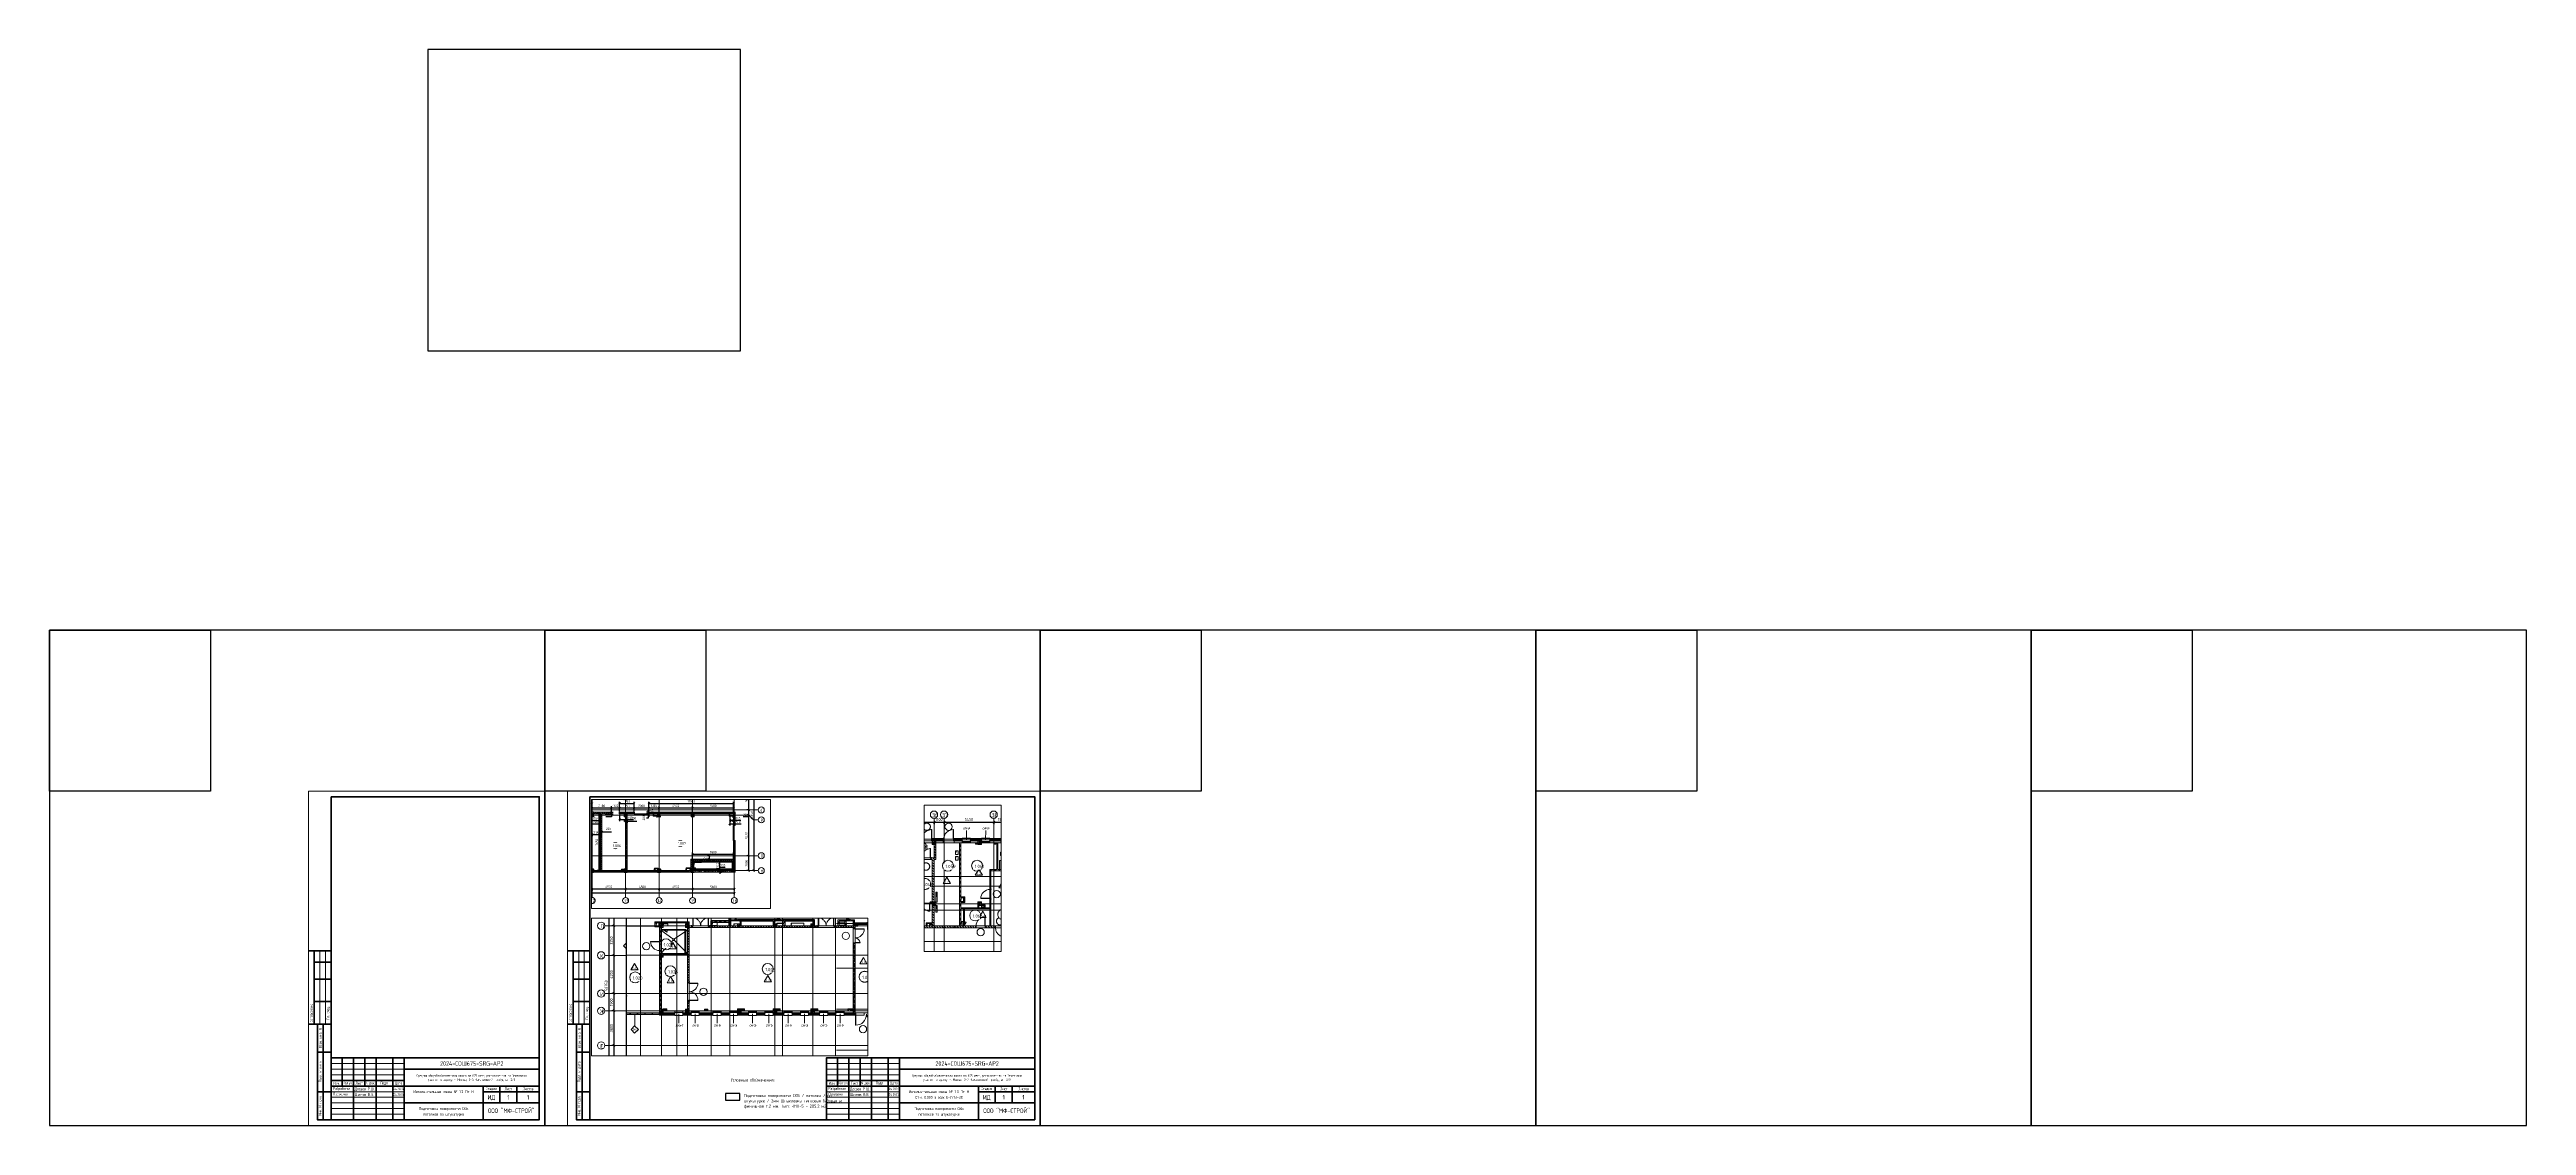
# Paper-space layout '1.3ШпЧНП5в3' of a CAD drawing. Header units: millimetres. Extents: x -143 to 2057, y 0 to 956.
# The model-space entities are those that its viewports show. They can reach past a viewport. Long polylines and large blocks are cut down to what shows.
import ezdxf
from ezdxf.enums import TextEntityAlignment as Align

# ---------------------------------------------------------------- set-up
doc = ezdxf.new("R2018")
doc.units = ezdxf.units.MM
doc.linetypes.add('ADSK_Линия сетки', pattern=[2500, 2000, -250, 0, -250])
doc.layers.get('Defpoints').update_dxf_attribs({"color": 250})
for name, color, linetype, lineweight in [('A-____-____-DIMS', 250, 'Continuous', 9), ('A-AREA-____-IDEN', 250, 'Continuous', 9), ('A-DETL-____-OTLN', 250, 'Continuous', 5), ('A-DETL-GENF-OTLN', 250, 'Continuous', 5), ('A-DOOR-____-IDEN', 31, 'Continuous', 9), ('A-DOOR-____-MCUT', 250, 'Continuous', 5), ('A-DOOR-____-OTLN', 250, 'Continuous', 5), ('A-DOOR-FRAM-MCUT', 31, 'Continuous', 5), ('A-DOOR-FRAM-OTLN', 31, 'Continuous', 5), ('A-FLOR-____-IDEN', 11, 'Continuous', 9), ('A-FLOR-____-OTLN', 192, 'Continuous', 9), ('A-GENM-____-MCUT', 250, 'Continuous', 25), ('A-GENM-____-OTLN', 250, 'Continuous', 9), ('A-GLAZ-____-IDEN', 152, 'Continuous', 9), ('A-GLAZ-____-MCUT', 250, 'Continuous', 9), ('A-GLAZ-____-OTLN', 250, 'Continuous', 5), ('A-GLAZ-CWMG-MCUT', 51, 'Continuous', 9), ('A-GLAZ-CWMG-OTLN', 51, 'Continuous', 5), ('A-WALL-____-IDEN', 250, 'Continuous', 9), ('A-WALL-____-MCUT', 250, 'Continuous', 13), ('A-WALL-____-OTLN', 250, 'Continuous', 9), ('A-WALL-____-PATT', 250, 'Continuous', 13), ('A-WALL-FNSH-MCUT', 250, 'Continuous', 13), ('G-____-____-TEXT', 250, 'Continuous', 9), ('I-WALL-____-OTLN', 250, 'Continuous', 9), ('S-COLS-____-MCUT', 250, 'Continuous', 25), ('S-COLS-____-OTLN', 250, 'Continuous', 9), ('S-GRID-____-IDEN', 250, 'Continuous', 9), ('S-GRID-____-OTLN', 250, 'Continuous', 9)]:
    doc.layers.add(name, color=color, linetype=linetype, lineweight=lineweight)
doc.layers.add('ВЭ', color=7, linetype='Continuous')
doc.styles.add('GOST Common', font='', dxfattribs={"width": 0.9, "height": 350})
doc.styles.add('ISOCPEUR_1', font='isocpeur.ttf', dxfattribs={"width": 0.9, "height": 250})
doc.styles.add('ISOCPEUR_2', font='isocpeur.ttf', dxfattribs={"height": 160})
doc.styles.add('ISOCPEUR_4', font='isocpeur.ttf', dxfattribs={"height": 300})
doc.styles.add('ISOCPEUR_I', font='isocpeui.ttf', dxfattribs={"width": 0.9, "height": 12.5})
doc.styles.get("Standard").update_dxf_attribs({"font": 'ГОСТ тип А.ttf'})
doc.styles.add('СПДС', font='ГОСТ тип А.ttf', dxfattribs={"width": 0.9})
doc.styles.get('GOST Common').set_extended_font_data('GOST Common')
doc.dimstyles.new('А3', dxfattribs={"dimtxt": 333, "dimasz": 222, "dimexe": 222, "dimexo": 111, "dimgap": 111, "dimtad": 1, "dimtoh": 1, "dimdec": 0, "dimrnd": 0.0015, "dimzin": 0, "dimdsep": 46, "dimtxsty": 'Standard', "dimblk": 'OBLIQUE', "dimcen": 0, "dimclrd": 7, "dimclre": 7, "dimclrt": 7, "dimadec": 0, "dimazin": 0, "dimtfac": 1, "dimtdec": 0, "dimtofl": 0, "dimtmove": 0, "dimatfit": 3, "dimfxl": 1, "dimtolj": 1, "dimtzin": 0, "dimarcsym": 0})
pattern_1 = [(135, (0, 0), (-141.42136, -141.42136), [])]
pattern_2 = [(50, (0, 0), (364.3679, -31.8783), [38.1, -419.1]), (355, (0, 0), (-70.4859, 382.1133), [30.48, -335.28]), (100.451, (30.36, -2.66), (293.885, 350.2334), [32.38, -356.18]), (46.184, (0, 101.6), (542.1585, -84.0858), [57.15, -628.65]), (96.636, (45.2, 94.6), (474.805, 494.8554), [48.57, -534.27]), (351.184, (0, 101.6), (474.8102, 494.85), [45.72, -502.92]), (21, (50.8, 76.2), (303.2285, -204.5305), [38.1, -419.1]), (326, (50.8, 76.2), (123.6039, 368.376), [30.48, -335.28]), (71.451, (76.07, 59.16), (426.8341, 163.8427), [32.38, -356.18]), (37.5, (0, 0), (6.17665, 169.11015), [16.764, -314.452, 16.764, -323.596, -336.55]), (37.5, (0, 0), (6.17665, 169.11015), [-671.576, 16.764, -319.786]), (7.5, (0, 0), (133.63888, 200.3615), [16.764, -177.292, 16.764, -306.832, -128.27]), (7.5, (0, 0), (133.63888, 200.3615), [-517.652, 16.764, -111.506]), (327.5, (-113.28, 0), (271.18182, -11.45836), [16.764, -110.236, 16.764, -379.476, -525.78]), (327.5, (-113.28, 0), (271.18182, -11.45836), [-523.24, 16.764, -509.016]), (317.5, (-164.08, 0), (296.2585, 50.85285), [16.764, -148.336, 16.764, -246.38, -373.38]), (317.5, (-164.08, 0), (296.2585, 50.85285), [-428.244, 16.764, -356.616])]
pattern_3 = [(135, (0, 0), (-142.5612, -142.5612), []), (135, (142.56, 0), (-142.5612, -142.5612), [252.016, -50.403, 3.353, -47.05])]
pattern_4 = [(135, (0, 0), (-75.43415, -75.43415), [106.68, -17.78, 3.556, -17.78]), (135, (0, 75.39), (-75.43415, -75.43415), []), (50, (0, 0), (127.52922, -11.15758), [13.335, -146.685]), (355, (0, 0), (-24.66966, 133.74002), [10.668, -117.348]), (100.451, (10.63, -0.93), (102.85973, 122.58178), [11.333, -124.663]), (46.184, (0, 35.56), (189.75516, -29.43036), [20.002, -220.027]), (96.636, (15.81, 33.1), (166.1822, 173.1996), [17, -186.995]), (351.184, (0, 35.56), (166.18393, 173.19757), [16.002, -176.022]), (21, (17.78, 26.67), (106.13027, -71.58603), [13.335, -146.685]), (326, (17.78, 26.67), (43.26188, 128.93175), [10.668, -117.348]), (71.451, (26.62, 20.7), (149.39198, 57.34505), [11.333, -124.663]), (37.5, (0, 0), (2.162228, 59.188357), [3.353, -112.573, 3.353, -115.773, -117.792]), (37.5, (0, 0), (2.162228, 59.188357), [-235.052, 3.353, -114.44]), (7.5, (0, 0), (46.773857, 70.12615), [3.353, -64.567, 3.353, -109.906, -44.894]), (7.5, (0, 0), (46.773857, 70.12615), [-181.178, 3.353, -41.542]), (327.5, (-39.65, 0), (94.91367, -4.010093), [3.353, -41.097, 3.353, -135.331, -184.023]), (327.5, (-39.65, 0), (94.91367, -4.010093), [-183.134, 3.353, -180.67]), (317.5, (-57.43, 0), (103.69057, 17.79882), [3.353, -54.432, 3.353, -88.748, -130.683]), (317.5, (-57.43, 0), (103.69057, 17.79882), [-149.885, 3.353, -127.33])]
pattern_5 = [(135, (0, 0), (-84.85281, -84.85281), []), (225, (0, 0), (84.85281, -84.85281), [])]
pattern_6 = [(45, (0, 0), (-70.71068, 70.71068), [])]
pattern_7 = [(45, (0, 0), (-141.42136, 141.42136), []), (135, (0, 0), (-141.42136, -141.42136), [])]
pattern_8 = [(45, (125, 0), (-22.6274, 22.6274), [])]
pattern_9 = [(135, (12287.91, -0.0006), (-141.42136, -141.42136), [])]
pattern_10 = [(45, (12287.9, -0.0006), (-251.4472, 251.4472), []), (45, (12287.9, 381), (-251.4472, 251.4472), [])]
pattern_11 = [(135, (1751.41, 164.685), (-14.14214, -14.14214), []), (225, (1751.41, 164.685), (14.14214, -14.14214), [])]
pattern_12 = [(45, (-371.384, 164.685), (-14.1421, 14.1421), []), (135, (-371.384, 164.685), (-14.1421, -14.1421), [])]
pattern_13 = [(135, (1751.41, 124.685), (-14.14214, -14.14214), []), (225, (1751.41, 124.685), (14.14214, -14.14214), [])]
pattern_14 = [(45, (-371.384, 124.685), (-14.1421, 14.1421), []), (135, (-371.384, 124.685), (-14.1421, -14.1421), [])]
pattern_15 = [(45, (12287.9, -0.0006), (-224.5064, 224.5064), []), (45, (12367.3, -0.0006), (0, 449.0128), []), (45, (12208.54, -0.0006), (0, 449.0128), [])]
pattern_16 = [(135, (12287.91, -0.0006), (-84.85281, -84.85281), []), (225, (12287.91, -0.0006), (84.85281, -84.85281), [])]
pattern_17 = [(45, (12287.91, -0.0006), (-70.71068, 70.71068), []), (135, (12287.91, -0.0006), (-70.71068, -70.71068), [])]
pattern_18 = [(50, (12287.9, -0.0006), (364.3679, -31.8783), [38.1, -419.1]), (355, (12287.9, -0.0006), (-70.48585, 382.1133), [30.48, -335.28]), (100.451, (12318.28, -2.66), (293.885, 350.2334), [32.38, -356.18]), (46.184, (12287.9, 101.6), (542.1585, -84.0858), [57.15, -628.65]), (96.636, (12333.1, 94.6), (474.8049, 494.8554), [48.57, -534.27]), (351.184, (12287.9, 101.6), (474.8102, 494.85), [45.72, -502.92]), (21, (12338.7, 76.2), (303.22847, -204.53046), [38.1, -419.1]), (326, (12338.7, 76.2), (123.6039, 368.376), [30.48, -335.28]), (71.451, (12364, 59.16), (426.8341, 163.8427), [32.38, -356.18]), (37.5, (12287.91, -0.0006), (6.17665, 169.11015), [16.764, -314.452, 16.764, -323.596, -336.55]), (37.5, (12287.91, -0.0006), (6.17665, 169.11015), [-671.576, 16.764, -319.786]), (7.5, (12287.91, -0.0006), (133.63888, 200.3615), [16.764, -177.292, 16.764, -306.832, -128.27]), (7.5, (12287.91, -0.0006), (133.63888, 200.3615), [-517.652, 16.764, -111.506]), (327.5, (12174.63, -0.0006), (271.18182, -11.45836), [16.764, -110.236, 16.764, -379.476, -525.78]), (327.5, (12174.63, -0.0006), (271.18182, -11.45836), [-523.24, 16.764, -509.016]), (317.5, (12123.83, -0.0006), (296.2585, 50.85285), [16.764, -148.336, 16.764, -246.38, -373.38]), (317.5, (12123.83, -0.0006), (296.2585, 50.85285), [-428.244, 16.764, -356.616])]
pattern_19 = [(135, (12287.91, -0.0006), (-142.5612, -142.5612), []), (135, (12430.48, -0.0006), (-142.5612, -142.5612), [252.016, -50.403, 3.353, -47.05])]
pattern_20 = [(135, (1481.41, 164.685), (-14.14214, -14.14214), []), (225, (1481.41, 164.685), (14.14214, -14.14214), [])]
pattern_21 = [(45, (-641.384, 164.685), (-14.1421, 14.1421), []), (135, (-641.384, 164.685), (-14.1421, -14.1421), [])]
pattern_22 = [(135, (1301.41, 164.685), (-14.1421, -14.1421), []), (225, (1301.41, 164.685), (14.1421, -14.1421), [])]
pattern_23 = [(45, (-821.384, 164.685), (-14.1421, 14.1421), []), (135, (-821.384, 164.685), (-14.1421, -14.1421), [])]
pattern_24 = [(45, (12287.91, -0.0006), (-141.42136, 141.42136), []), (135, (12287.91, -0.0006), (-141.42136, -141.42136), [])]
pattern_25 = [(135, (1701.41, 209.685), (-14.14214, -14.14214), []), (225, (1701.41, 209.685), (14.14214, -14.14214), [])]
pattern_26 = [(45, (-421.384, 209.685), (-14.1421, 14.1421), []), (135, (-421.384, 209.685), (-14.1421, -14.1421), [])]
pattern_27 = [(135, (1951.41, 124.685), (-14.14214, -14.14214), []), (225, (1951.41, 124.685), (14.14214, -14.14214), [])]
pattern_28 = [(45, (-171.384, 124.685), (-14.1421, 14.1421), []), (135, (-171.384, 124.685), (-14.1421, -14.1421), [])]

# ---------------------------------------------------------------- blocks, each defined once
blk = doc.blocks.new('*U4844')
at = {"color": 4}
blk.add_lwpolyline([(-220, -220), (220, -220), (220, 220), (-220, 220)], close=True, dxfattribs=at)
at = {"color": 3}
blk.add_lwpolyline([(-220, 220), (-77, 220), (-77, 77), (-220, 77)], close=True, dxfattribs=at)
blk = doc.blocks.new('*U4845')
at = {"color": 0, "linetype": 'ByBlock', "lineweight": -2, "transparency": 16777216}
for p in [(0, 0), (440, 0), (880, 0), (1320, 0), (1760, 0)]:
    blk.add_blockref('*U4844', p, dxfattribs=at)
blk = doc.blocks.new('*U4853')
at = {"lineweight": 0}
blk.add_lwpolyline([(-205, -5), (5, -5), (5, 292), (-205, 292)], close=True, dxfattribs=at)
at = {"color": 0, "linetype": 'Continuous', "lineweight": 50}
blk.add_lwpolyline([(-185, 287), (0, 287), (0, 0), (-185, 0)], close=True, dxfattribs=at)
at = {"lineweight": 35}
for points in [[(-185, 150), (-205, 150)], [(-200, 85), (-200, 150)], [(-185, 140), (-200, 140)], [(-185, 125), (-200, 125)], [(-185, 105), (-200, 105)], [(-185, 85), (-205, 85)], [(-185, 85), (-197, 85), (-197, 0), (-185, 0)], [(-192, 0), (-192, 85)], [(-185, 60), (-197, 60)], [(-175, 55), (-175, 30)], [(-165, 55), (-165, 0)], [(-155, 55), (-155, 30)], [(-145, 55), (-145, 0)], [(-130, 55), (-130, 0)], [(-120, 55), (-120, 0)], [(-120, 45), (0, 45)], [(-185, 25), (-197, 25)], [(-185, 35), (-120, 35)], [(-185, 30), (0, 30)], [(-50, 30), (-50, 0)], [(-50, 25), (0, 25)], [(-35, 30), (-35, 15)], [(-20, 30), (-20, 15)], [(-120, 15), (0, 15)]]:
    blk.add_lwpolyline(points, dxfattribs=at)
at = {"lineweight": 18}
for points in [[(-195, 85), (-195, 150)], [(-190, 85), (-190, 150)], [(-185, 50), (-120, 50)], [(-185, 45), (-120, 45)], [(-185, 40), (-120, 40)], [(-185, 25), (-120, 25)], [(-185, 20), (-120, 20)], [(-185, 15), (-120, 15)], [(-185, 10), (-120, 10)], [(-185, 5), (-120, 5)]]:
    blk.add_lwpolyline(points, dxfattribs=at)
at = {"lineweight": 35}
blk.add_lwpolyline([(-185, 0), (0, 0), (0, 55), (-185, 55)], close=True, dxfattribs=at)
at = {"lineweight": 0}
blk.add_lwpolyline([(0, -5), (5, -5), (5, 0)], dxfattribs=at)
at = {"lineweight": -2, "char_height": 2.5, "attachment_point": 5, "rotation": 90, "style": 'СПДС'}
for s, insert, width in [('Согласовано', (-202.5, 95), 19.991), ('Гл. спец.', (-187.5, 95), 19.991), ('Взам. инв. N', (-194.5, 72.5), 24.991), ('Подл. и дата', (-194.5, 42.5), 34.991), ('Инв. N подл.', (-194.5, 12.5), 24.991)]:
    blk.add_mtext(s, dxfattribs=dict(at, insert=insert, width=width))
at = {"lineweight": -2, "char_height": 2.5, "style": 'СПДС'}
for s, insert, width, attachment_point in [('Разработал', (-183.1, 27.5), 17.953, 4), ('Проверил', (-183.1, 22.5), 17.953, 4), ('Изм.', (-180, 32.5), 10, 5), ('Кол.уч.', (-170, 32.5), 10, 5), ('Лист', (-160, 32.5), 10, 5), ('N док.', (-150, 32.5), 10, 5), ('Подп.', (-137.5, 32.5), 15, 5), ('Дата', (-125, 32.5), 10, 5), ('Стадия', (-42.5, 27.5), 15, 5), ('Лист', (-27.5, 27.5), 15, 5), ('Листов', (-10, 27.5), 20, 5)]:
    blk.add_mtext(s, dxfattribs=dict(at, insert=insert, width=width, attachment_point=attachment_point))
at = {"insert": (-60.2, 37.2), "char_height": 2.2, "attachment_point": 5, "style": 'СПДС'}
blk.add_mtext_dynamic_manual_height_columns('Средняя общеобразовательная школа на 675 мест, расположенная на земельном\\P\\pxqc;участке по адресу: г. Москва, 2-й Нагатинский проезд, вл. 2/3', width=118.293, gutter_width=0, heights=[12.8], dxfattribs=at)
at = {"lineweight": 30, "width": 0.9, "flags": 104}
blk.add_attdef('ШАПКА', text='', height=3, dxfattribs=at).set_placement((-135, 281), align=Align.MIDDLE_CENTER)
at = {"style": 'СПДС'}
for tag, height, p in [('ШИФР_ПРОЕКТА', 4, (-60, 50)), ('НАИМЕНОВАНИЕ_ОБЪЕКТА', 2.5, (-85, 25)), ('СТАДИЯ', 4, (-42.5, 20)), ('ЛИСТ_первый', 4, (-27.5, 20)), ('ЛИСТОВ', 4, (-10, 20)), ('НАИМЕНОВАНИЕ_ОБЪЕКТА2', 2.5, (-85, 20)), ('НАИМЕНОВАНИЕ_ЧЕРТЕЖА2', 2.5, (-85, 5)), ('НАИМЕНОВАНИЕ_ЧЕРТЕЖА1', 2.5, (-85, 10)), ('ОРГАНИЗАЦИЯ_РАЗРАБОТЧИК1', 4, (-25, 8.1))]:
    blk.add_attdef(tag, text='', height=height, dxfattribs=at).set_placement(p, align=Align.MIDDLE_CENTER)
for tag, p in [('РАЗРАБОТЧИК', (-164, 27.5)), ('РУК.ГРУППЫ', (-164, 22.5))]:
    blk.add_attdef(tag, text='', height=2.5, dxfattribs=at).set_placement(p, align=Align.MIDDLE_LEFT)
at = {"style": 'СПДС', "width": 0.9}
for tag, p in [('ДАТА1', (-129.6, 26.4)), ('ДАТА2', (-129.6, 21.4))]:
    blk.add_attdef(tag, p, '', height=2.3, dxfattribs=at)
blk = doc.blocks.new('*U4854')
at = {"lineweight": 0}
blk.add_lwpolyline([(-415, -5), (5, -5), (5, 292), (-415, 292)], close=True, dxfattribs=at)
at = {"color": 0, "linetype": 'Continuous', "lineweight": 50}
blk.add_lwpolyline([(-395, 287), (0, 287), (0, 0), (-395, 0)], close=True, dxfattribs=at)
at = {"lineweight": 35}
for points in [[(-395, 150), (-415, 150)], [(-410, 85), (-410, 150)], [(-395, 140), (-410, 140)], [(-395, 125), (-410, 125)], [(-395, 105), (-410, 105)], [(-395, 85), (-415, 85)], [(-395, 85), (-407, 85), (-407, 0), (-395, 0)], [(-402, 0), (-402, 85)], [(-395, 60), (-407, 60)], [(-175, 55), (-175, 30)], [(-165, 55), (-165, 0)], [(-155, 55), (-155, 30)], [(-145, 55), (-145, 0)], [(-130, 55), (-130, 0)], [(-120, 55), (-120, 0)], [(-120, 45), (0, 45)], [(-395, 25), (-407, 25)], [(-185, 35), (-120, 35)], [(-185, 30), (0, 30)], [(-50, 30), (-50, 0)], [(-50, 25), (0, 25)], [(-35, 30), (-35, 15)], [(-20, 30), (-20, 15)], [(-120, 15), (0, 15)]]:
    blk.add_lwpolyline(points, dxfattribs=at)
at = {"lineweight": 18}
for points in [[(-405, 85), (-405, 150)], [(-400, 85), (-400, 150)], [(-185, 50), (-120, 50)], [(-185, 45), (-120, 45)], [(-185, 40), (-120, 40)], [(-185, 25), (-120, 25)], [(-185, 20), (-120, 20)], [(-185, 15), (-120, 15)], [(-185, 10), (-120, 10)], [(-185, 5), (-120, 5)]]:
    blk.add_lwpolyline(points, dxfattribs=at)
at = {"lineweight": 35}
blk.add_lwpolyline([(-185, 0), (0, 0), (0, 55), (-185, 55)], close=True, dxfattribs=at)
at = {"lineweight": 0}
blk.add_lwpolyline([(0, -5), (5, -5), (5, 0)], dxfattribs=at)
at = {"lineweight": -2, "char_height": 2.5, "attachment_point": 5, "rotation": 90, "style": 'СПДС'}
for s, insert, width in [('Согласовано', (-412.5, 95), 19.991), ('Гл. спец.', (-397.5, 95), 19.991), ('Взам. инв. N', (-404.5, 72.5), 24.991), ('Подл. и дата', (-404.5, 42.5), 34.991), ('Инв. N подл.', (-404.5, 12.5), 24.991)]:
    blk.add_mtext(s, dxfattribs=dict(at, insert=insert, width=width))
at = {"lineweight": -2, "char_height": 2.5, "style": 'СПДС'}
for s, insert, width, attachment_point in [('Разработал', (-183.1, 27.5), 17.953, 4), ('Проверил', (-183.1, 22.5), 17.953, 4), ('Изм.', (-180, 32.5), 10, 5), ('Кол.уч.', (-170, 32.5), 10, 5), ('Лист', (-160, 32.5), 10, 5), ('N док.', (-150, 32.5), 10, 5), ('Подп.', (-137.5, 32.5), 15, 5), ('Дата', (-125, 32.5), 10, 5), ('Стадия', (-42.5, 27.5), 15, 5), ('Лист', (-27.5, 27.5), 15, 5), ('Листов', (-10, 27.5), 20, 5)]:
    blk.add_mtext(s, dxfattribs=dict(at, insert=insert, width=width, attachment_point=attachment_point))
at = {"insert": (-60.2, 37.2), "char_height": 2.2, "attachment_point": 5, "style": 'СПДС'}
blk.add_mtext_dynamic_manual_height_columns('Средняя общеобразовательная школа на 675 мест, расположенная на земельном\\P\\pxqc;участке по адресу: г. Москва, 2-й Нагатинский проезд, вл. 2/3', width=118.293, gutter_width=0, heights=[12.8], dxfattribs=at)
at = {"lineweight": 30, "width": 0.9, "flags": 104}
blk.add_attdef('ШАПКА', text='', height=3, dxfattribs=at).set_placement((-135, 281), align=Align.MIDDLE_CENTER)
at = {"style": 'СПДС'}
for tag, height, p in [('ШИФР_ПРОЕКТА', 4, (-60, 50)), ('НАИМЕНОВАНИЕ_ОБЪЕКТА', 2.5, (-85, 25)), ('СТАДИЯ', 4, (-42.5, 20)), ('ЛИСТ_первый', 4, (-27.5, 20)), ('ЛИСТОВ', 4, (-10, 20)), ('НАИМЕНОВАНИЕ_ОБЪЕКТА2', 2.5, (-85, 20)), ('НАИМЕНОВАНИЕ_ЧЕРТЕЖА2', 2.5, (-85, 5)), ('НАИМЕНОВАНИЕ_ЧЕРТЕЖА1', 2.5, (-85, 10)), ('ОРГАНИЗАЦИЯ_РАЗРАБОТЧИК1', 4, (-25, 8.1))]:
    blk.add_attdef(tag, text='', height=height, dxfattribs=at).set_placement(p, align=Align.MIDDLE_CENTER)
for tag, p in [('РАЗРАБОТЧИК', (-164, 27.5)), ('РУК.ГРУППЫ', (-164, 22.5))]:
    blk.add_attdef(tag, text='', height=2.5, dxfattribs=at).set_placement(p, align=Align.MIDDLE_LEFT)
at = {"style": 'СПДС', "width": 0.9}
for tag, p in [('ДАТА1', (-129.6, 26.4)), ('ДАТА2', (-129.6, 21.4))]:
    blk.add_attdef(tag, p, '', height=2.3, dxfattribs=at)
blk = doc.blocks.new('Окно_СКБ_1Ст1 - 120_Окно_СКБ_1Ст_900_ОК3л-29018700-Кладочный план на отм_ 0_000_ Секция 1_')
at = {"layer": 'A-GLAZ-____-MCUT'}
for p, q in [((-450, -125), (450, -125)), ((-450, -195), (450, -195))]:
    blk.add_line(p, q, dxfattribs=at)
at = {"layer": 'A-GLAZ-____-OTLN'}
for p, q in [((450, -125), (-450, -125)), ((-450, -195), (450, -195))]:
    blk.add_line(p, q, dxfattribs=at)
blk = doc.blocks.new('Окно_СКБ_1Ст1 - 120_Окно_СКБ_1Ст_1700_ОК19Л-29018918-Кладочный план на отм_ 0_000_ Секция 1_')
at = {"layer": 'A-GLAZ-____-MCUT'}
for p, q in [((-850, -125), (850, -125)), ((-850, -195), (850, -195))]:
    blk.add_line(p, q, dxfattribs=at)
at = {"layer": 'A-GLAZ-____-OTLN'}
for p, q in [((850, -125), (-850, -125)), ((-850, -195), (850, -195))]:
    blk.add_line(p, q, dxfattribs=at)
blk = doc.blocks.new('Окно_СКБ_2Ст1 - Окно_СКБ_2Ст 3300_ОК1Л-35431506-Кладочный план на отм_ 0_000_ Секция 1_')
at = {"layer": 'A-GLAZ-____-MCUT'}
for p, q in [((-1650, -125), (1650, -125)), ((-1650, -195), (1650, -195))]:
    blk.add_line(p, q, dxfattribs=at)
at = {"layer": 'A-GLAZ-____-OTLN'}
for p, q in [((1650, -125), (-1650, -125)), ((-1650, -195), (1650, -195))]:
    blk.add_line(p, q, dxfattribs=at)
blk = doc.blocks.new('Окно_СКБ_2Ст1 - Окно_СКБ_2Ст 3300_ОК2-29018968-Кладочный план на отм_ 0_000_ Секция 1_')
at = {"layer": 'A-GLAZ-____-MCUT'}
for p, q in [((-1650, -125), (1650, -125)), ((-1650, -195), (1650, -195))]:
    blk.add_line(p, q, dxfattribs=at)
at = {"layer": 'A-GLAZ-____-OTLN'}
for p, q in [((1650, -125), (-1650, -125)), ((-1650, -195), (1650, -195))]:
    blk.add_line(p, q, dxfattribs=at)
blk = doc.blocks.new('_Wn_-As_OpeningMEP_floor__Rectangular - _Wn_-As_OpeningMEP_floor__Rectangular-32466847-Кладочный план на отм_ 0_000_ Секция 1_')
at = {"layer": 'A-DETL-GENF-OTLN'}
for p, q in [((-250, -50), (-212, 112)), ((-212, 112), (250, 150))]:
    blk.add_line(p, q, dxfattribs=at)
blk = doc.blocks.new('_Wn_-As_OpeningMEP_floor__Rectangular - _Wn_-As_OpeningMEP_floor__Rectangular-V6-Кладочный план на отм_ 0_000_ Секция 1_')
at = {"layer": 'A-DETL-GENF-OTLN'}
for p, q in [((-250, -50), (-212, 112)), ((-212, 112), (250, 150))]:
    blk.add_line(p, q, dxfattribs=at)
blk = doc.blocks.new('BSC_Колонна _Прямоугольная - 400x400-V13-Кладочный план на отм_ 0_000_ Секция 1_')
at = {"layer": 'S-COLS-____-OTLN', "lineweight": 5}
h = blk.add_hatch(dxfattribs=at)
h.set_pattern_fill('FP_20', color=256, style=0, pattern_type=2)
h.set_pattern_definition([(135, (-50049.98, -50975), (-142.5619, -142.5619), []), (135, (-49907.42, -50975), (-142.5619, -142.5619), [252.016, -50.403, 3.353, -47.05])])
h.paths.add_polyline_path([(-200, -200), (200, -200), (200, 200), (-200, 200), (-200, -10)])
at = {"layer": 'S-COLS-____-MCUT'}
for p, q in [((200, 200), (-200, 200)), ((-200, 200), (-200, -200)), ((200, -200), (200, 200)), ((-200, -200), (200, -200))]:
    blk.add_line(p, q, dxfattribs=at)
blk = doc.blocks.new('BSC_Колонна _Прямоугольная - 400x400-V14-Кладочный план на отм_ 0_000_ Секция 1_')
at = {"layer": 'S-COLS-____-OTLN', "lineweight": 5}
h = blk.add_hatch(dxfattribs=at)
h.set_pattern_fill('FP_21', color=256, style=0, pattern_type=2)
h.set_pattern_definition([(135, (-54549.98, -50975), (-142.5619, -142.5619), []), (135, (-54407.42, -50975), (-142.5619, -142.5619), [252.016, -50.403, 3.353, -47.05])])
h.paths.add_polyline_path([(-200, -200), (200, -200), (200, 200), (-200, 200), (-200, -10)])
at = {"layer": 'S-COLS-____-MCUT'}
for p, q in [((200, 200), (-200, 200)), ((-200, 200), (-200, -200)), ((200, -200), (200, 200)), ((-200, -200), (200, -200))]:
    blk.add_line(p, q, dxfattribs=at)
blk = doc.blocks.new('BSC_Колонна _Прямоугольная - 400x400-V15-Кладочный план на отм_ 0_000_ Секция 1_')
at = {"layer": 'S-COLS-____-OTLN', "lineweight": 5}
h = blk.add_hatch(dxfattribs=at)
h.set_pattern_fill('FP_22', color=256, style=0, pattern_type=2)
h.set_pattern_definition([(135, (-63549.98, -50975), (-142.5619, -142.5619), []), (135, (-63407.42, -50975), (-142.5619, -142.5619), [252.016, -50.403, 3.353, -47.05])])
h.paths.add_polyline_path([(-200, -200), (200, -200), (200, 200), (-200, 200)])
at = {"layer": 'S-COLS-____-MCUT'}
for p, q in [((200, 200), (-200, 200)), ((-200, 200), (-200, -200)), ((200, -200), (200, 200)), ((-200, -200), (200, -200))]:
    blk.add_line(p, q, dxfattribs=at)
blk = doc.blocks.new('_Wn_-As_OpeningMEP_floor__Rectangular - _Wn_-As_OpeningMEP_floor__Rectangular-32466856-Кладочный план на отм_ 0_000_ Секция 1_')
at = {"layer": 'A-DETL-GENF-OTLN'}
for p, q in [((-50, 0), (-37, 87)), ((-37, 87), (50, 100))]:
    blk.add_line(p, q, dxfattribs=at)
blk = doc.blocks.new('_Wn_-As_OpeningMEP_floor__Rectangular - _Wn_-As_OpeningMEP_floor__Rectangular-43235382-Кладочный план на отм_ 0_000_ Секция 1_')
at = {"layer": 'A-DETL-GENF-OTLN'}
for p, q in [((-2580, 57), (-2485, 410)), ((-2485, 410), (-608, 505))]:
    blk.add_line(p, q, dxfattribs=at)
blk = doc.blocks.new('АР_Люк - ЛРС_ВК_350х400_наружный_NCS S 1000-N-42723972-Кладочный план на отм_ 0_000_ Секция 1_')
at = {"layer": 'A-DOOR-____-OTLN'}
h = blk.add_hatch(dxfattribs=at)
h.set_pattern_fill('FP_29', color=256, style=0, pattern_type=2)
h.set_pattern_definition(pattern_8)
h.paths.add_polyline_path([(215, 50), (-50, 50), (-50, -50), (300, -50), (300, 50)])
at = {"layer": 'A-DETL-GENF-OTLN', "lineweight": 9}
for p, q in [((300, 50), (-50, 50)), ((-50, 50), (-50, -50)), ((300, -50), (300, 50)), ((-50, -50), (300, -50))]:
    blk.add_line(p, q, dxfattribs=at)
at = {"layer": 'A-DOOR-____-MCUT'}
blk.add_arc((300, 50), 350, 150, 180, dxfattribs=at)
blk = doc.blocks.new('Ось сетки - Круг_Ø8 мм-39983606-Кладочный план на отм_ 0_000_ Секция 1_')
at = {"layer": 'S-GRID-____-IDEN'}
for start, end in [(360, 180), (180, 360)]:
    blk.add_arc((0, 0), 4, start, end, dxfattribs=at)
blk = doc.blocks.new('_Oblique')
at = {"color": 0, "linetype": 'ByBlock', "lineweight": -2}
blk.add_line((-0.5, -0.5), (0.5, 0.5), dxfattribs=at)
blk = doc.blocks.new('DIMBLOCK17-Кладочный план на отм_ 0_000_ Секция 1_')
at = {"layer": 'A-____-____-DIMS', "color": 7, "lineweight": -2, "transparency": 16777216}
for p, q in [((45550, 41065), (50050, 41065)), ((45550, 41054), (45550, 40843)), ((50050, 41054), (50050, 40843))]:
    blk.add_line(p, q, dxfattribs=at)
at = {"layer": 'Defpoints', "color": 0, "transparency": 16777216}
for p in [(45550, 41165), (50050, 41165), (50050, 41065)]:
    blk.add_point(p, dxfattribs=at)
at = {"layer": 'A-____-____-DIMS', "color": 7, "lineweight": -2, "transparency": 16777216, "xscale": 222, "yscale": 222, "zscale": 222, "rotation": 180}
blk.add_blockref('_Oblique', (45550, 41065), dxfattribs=at)
at = {"layer": 'A-____-____-DIMS', "color": 7, "lineweight": -2, "transparency": 16777216, "xscale": 222, "yscale": 222, "zscale": 222}
blk.add_blockref('_Oblique', (50050, 41065), dxfattribs=at)
at = {"layer": 'A-____-____-DIMS', "color": 7, "transparency": 16777216, "insert": (47800, 41343), "char_height": 333, "width": 2.57, "attachment_point": 5}
blk.add_mtext('\\A1;4500', dxfattribs=at)
blk = doc.blocks.new('DIMBLOCK18-Кладочный план на отм_ 0_000_ Секция 1_')
at = {"layer": 'A-____-____-DIMS', "color": 7, "lineweight": -2, "transparency": 16777216}
for p, q in [((50050, 41065), (54550, 41065)), ((50050, 41054), (50050, 40843)), ((54550, 41054), (54550, 40843))]:
    blk.add_line(p, q, dxfattribs=at)
at = {"layer": 'Defpoints', "color": 0, "transparency": 16777216}
for p in [(50050, 41165), (54550, 41165), (54550, 41065)]:
    blk.add_point(p, dxfattribs=at)
at = {"layer": 'A-____-____-DIMS', "color": 7, "lineweight": -2, "transparency": 16777216, "xscale": 222, "yscale": 222, "zscale": 222, "rotation": 180}
blk.add_blockref('_Oblique', (50050, 41065), dxfattribs=at)
at = {"layer": 'A-____-____-DIMS', "color": 7, "lineweight": -2, "transparency": 16777216, "xscale": 222, "yscale": 222, "zscale": 222}
blk.add_blockref('_Oblique', (54550, 41065), dxfattribs=at)
at = {"layer": 'A-____-____-DIMS', "color": 7, "transparency": 16777216, "insert": (52300, 41343), "char_height": 333, "width": 2.57, "attachment_point": 5}
blk.add_mtext('\\A1;4500', dxfattribs=at)
blk = doc.blocks.new('DIMBLOCK19-Кладочный план на отм_ 0_000_ Секция 1_')
at = {"layer": 'A-____-____-DIMS', "color": 7, "lineweight": -2, "transparency": 16777216}
for p, q in [((54550, 41065), (59050, 41065)), ((54550, 41054), (54550, 40843)), ((59050, 41054), (59050, 40843))]:
    blk.add_line(p, q, dxfattribs=at)
at = {"layer": 'Defpoints', "color": 0, "transparency": 16777216}
for p in [(54550, 41165), (59050, 41165), (59050, 41065)]:
    blk.add_point(p, dxfattribs=at)
at = {"layer": 'A-____-____-DIMS', "color": 7, "lineweight": -2, "transparency": 16777216, "xscale": 222, "yscale": 222, "zscale": 222, "rotation": 180}
blk.add_blockref('_Oblique', (54550, 41065), dxfattribs=at)
at = {"layer": 'A-____-____-DIMS', "color": 7, "lineweight": -2, "transparency": 16777216, "xscale": 222, "yscale": 222, "zscale": 222}
blk.add_blockref('_Oblique', (59050, 41065), dxfattribs=at)
at = {"layer": 'A-____-____-DIMS', "color": 7, "transparency": 16777216, "insert": (56800, 41343), "char_height": 333, "width": 2.57, "attachment_point": 5}
blk.add_mtext('\\A1;4500', dxfattribs=at)
blk = doc.blocks.new('DIMBLOCK20-Кладочный план на отм_ 0_000_ Секция 1_')
at = {"layer": 'A-____-____-DIMS', "color": 7, "lineweight": -2, "transparency": 16777216}
for p, q in [((59050, 41065), (63550, 41065)), ((59050, 41054), (59050, 40843)), ((63550, 41054), (63550, 40843))]:
    blk.add_line(p, q, dxfattribs=at)
at = {"layer": 'Defpoints', "color": 0, "transparency": 16777216}
for p in [(59050, 41165), (63550, 41165), (63550, 41065)]:
    blk.add_point(p, dxfattribs=at)
at = {"layer": 'A-____-____-DIMS', "color": 7, "lineweight": -2, "transparency": 16777216, "xscale": 222, "yscale": 222, "zscale": 222, "rotation": 180}
blk.add_blockref('_Oblique', (59050, 41065), dxfattribs=at)
at = {"layer": 'A-____-____-DIMS', "color": 7, "lineweight": -2, "transparency": 16777216, "xscale": 222, "yscale": 222, "zscale": 222}
blk.add_blockref('_Oblique', (63550, 41065), dxfattribs=at)
at = {"layer": 'A-____-____-DIMS', "color": 7, "transparency": 16777216, "insert": (61300, 41343), "char_height": 333, "width": 2.57, "attachment_point": 5}
blk.add_mtext('\\A1;4500', dxfattribs=at)
blk = doc.blocks.new('DIMBLOCK21-Кладочный план на отм_ 0_000_ Секция 1_')
at = {"layer": 'A-____-____-DIMS', "color": 7, "lineweight": -2, "transparency": 16777216}
for p, q in [((63550, 41065), (69150, 41065)), ((63550, 41054), (63550, 40843)), ((69150, 41054), (69150, 40843))]:
    blk.add_line(p, q, dxfattribs=at)
at = {"layer": 'Defpoints', "color": 0, "transparency": 16777216}
for p in [(63550, 41165), (69150, 41165), (69150, 41065)]:
    blk.add_point(p, dxfattribs=at)
at = {"layer": 'A-____-____-DIMS', "color": 7, "lineweight": -2, "transparency": 16777216, "xscale": 222, "yscale": 222, "zscale": 222, "rotation": 180}
blk.add_blockref('_Oblique', (63550, 41065), dxfattribs=at)
at = {"layer": 'A-____-____-DIMS', "color": 7, "lineweight": -2, "transparency": 16777216, "xscale": 222, "yscale": 222, "zscale": 222}
blk.add_blockref('_Oblique', (69150, 41065), dxfattribs=at)
at = {"layer": 'A-____-____-DIMS', "color": 7, "transparency": 16777216, "insert": (66350, 41343), "char_height": 333, "width": 2.48, "attachment_point": 5}
blk.add_mtext('\\A1;5600', dxfattribs=at)
blk = doc.blocks.new('DIMBLOCK22-Кладочный план на отм_ 0_000_ Секция 1_')
at = {"layer": 'A-____-____-DIMS', "color": 7, "lineweight": -2, "transparency": 16777216}
for p, q in [((0, 40540), (69150, 40540)), ((0, 40529), (0, 40318)), ((69150, 40529), (69150, 40318))]:
    blk.add_line(p, q, dxfattribs=at)
at = {"layer": 'Defpoints', "color": 0, "transparency": 16777216}
for p in [(0, 40640), (69150, 40640), (69150, 40540)]:
    blk.add_point(p, dxfattribs=at)
at = {"layer": 'A-____-____-DIMS', "color": 7, "lineweight": -2, "transparency": 16777216, "xscale": 222, "yscale": 222, "zscale": 222, "rotation": 180}
blk.add_blockref('_Oblique', (0, 40540), dxfattribs=at)
at = {"layer": 'A-____-____-DIMS', "color": 7, "lineweight": -2, "transparency": 16777216, "xscale": 222, "yscale": 222, "zscale": 222}
blk.add_blockref('_Oblique', (69150, 40540), dxfattribs=at)
at = {"layer": 'A-____-____-DIMS', "color": 7, "transparency": 16777216, "insert": (34575, 40817), "char_height": 333, "width": 2.92, "attachment_point": 5}
blk.add_mtext('\\A1;69150', dxfattribs=at)
blk = doc.blocks.new('DIMBLOCK24-Кладочный план на отм_ 0_000_ Секция 1_')
at = {"layer": 'A-____-____-DIMS', "color": 7, "lineweight": -2, "transparency": 16777216}
for p, q in [((71059, 54675), (70848, 54675)), ((71070, 54675), (71070, 51675)), ((71059, 51675), (70848, 51675))]:
    blk.add_line(p, q, dxfattribs=at)
at = {"layer": 'Defpoints', "color": 0, "transparency": 16777216}
for p in [(71170, 54675), (71070, 51675), (71170, 51675)]:
    blk.add_point(p, dxfattribs=at)
at = {"layer": 'A-____-____-DIMS', "color": 7, "lineweight": -2, "transparency": 16777216, "xscale": 222, "yscale": 222, "zscale": 222}
for p, rotation in [((71070, 54675), 90), ((71070, 51675), 270)]:
    blk.add_blockref('_Oblique', p, dxfattribs=dict(at, rotation=rotation))
at = {"layer": 'A-____-____-DIMS', "color": 7, "transparency": 16777216, "insert": (70793, 53175), "char_height": 333, "width": 2.48, "attachment_point": 5, "rotation": 90}
blk.add_mtext('\\A1;3000', dxfattribs=at)
blk = doc.blocks.new('DIMBLOCK25-Кладочный план на отм_ 0_000_ Секция 1_')
at = {"layer": 'A-____-____-DIMS', "color": 7, "lineweight": -2, "transparency": 16777216}
for p, q in [((71059, 51675), (70848, 51675)), ((71070, 51675), (71070, 50975)), ((71070, 50753), (70327, 50753)), ((71059, 50975), (70848, 50975)), ((71070, 50975), (71070, 50753))]:
    blk.add_line(p, q, dxfattribs=at)
at = {"layer": 'Defpoints', "color": 0, "transparency": 16777216}
for p in [(71170, 51675), (71070, 50975), (71170, 50975)]:
    blk.add_point(p, dxfattribs=at)
at = {"layer": 'A-____-____-DIMS', "color": 7, "lineweight": -2, "transparency": 16777216, "xscale": 222, "yscale": 222, "zscale": 222}
for p, rotation in [((71070, 51675), 90), ((71070, 50975), 270)]:
    blk.add_blockref('_Oblique', p, dxfattribs=dict(at, rotation=rotation))
at = {"layer": 'A-____-____-DIMS', "color": 7, "transparency": 16777216, "insert": (70643, 51031), "char_height": 333, "width": 1.86, "attachment_point": 5}
blk.add_mtext('\\A1;700', dxfattribs=at)
blk = doc.blocks.new('DIMBLOCK26-Кладочный план на отм_ 0_000_ Секция 1_')
at = {"layer": 'A-____-____-DIMS', "color": 7, "lineweight": -2, "transparency": 16777216}
for p, q in [((71059, 50975), (70848, 50975)), ((71070, 50975), (71070, 45525)), ((71059, 45525), (70848, 45525))]:
    blk.add_line(p, q, dxfattribs=at)
at = {"layer": 'Defpoints', "color": 0, "transparency": 16777216}
for p in [(71170, 50975), (71070, 45525), (71170, 45525)]:
    blk.add_point(p, dxfattribs=at)
at = {"layer": 'A-____-____-DIMS', "color": 7, "lineweight": -2, "transparency": 16777216, "xscale": 222, "yscale": 222, "zscale": 222}
for p, rotation in [((71070, 50975), 90), ((71070, 45525), 270)]:
    blk.add_blockref('_Oblique', p, dxfattribs=dict(at, rotation=rotation))
at = {"layer": 'A-____-____-DIMS', "color": 7, "transparency": 16777216, "insert": (70793, 48250), "char_height": 333, "width": 2.57, "attachment_point": 5, "rotation": 90}
blk.add_mtext('\\A1;5450', dxfattribs=at)
blk = doc.blocks.new('DIMBLOCK27-Кладочный план на отм_ 0_000_ Секция 1_')
at = {"layer": 'A-____-____-DIMS', "color": 7, "lineweight": -2, "transparency": 16777216}
for p, q in [((71059, 45525), (70848, 45525)), ((71059, 43525), (70848, 43525)), ((71070, 45525), (71070, 43525))]:
    blk.add_line(p, q, dxfattribs=at)
at = {"layer": 'Defpoints', "color": 0, "transparency": 16777216}
for p in [(71070, 43525), (71170, 45525), (71170, 43525)]:
    blk.add_point(p, dxfattribs=at)
at = {"layer": 'A-____-____-DIMS', "color": 7, "lineweight": -2, "transparency": 16777216, "xscale": 222, "yscale": 222, "zscale": 222}
for p, rotation in [((71070, 45525), 90), ((71070, 43525), 270)]:
    blk.add_blockref('_Oblique', p, dxfattribs=dict(at, rotation=rotation))
at = {"layer": 'A-____-____-DIMS', "color": 7, "transparency": 16777216, "insert": (70793, 44525), "char_height": 333, "width": 2.48, "attachment_point": 5, "rotation": 90}
blk.add_mtext('\\A1;2000', dxfattribs=at)
blk = doc.blocks.new('DIMBLOCK28-Кладочный план на отм_ 0_000_ Секция 1_')
at = {"layer": 'A-____-____-DIMS', "color": 7, "lineweight": -2, "transparency": 16777216}
for p, q in [((71759, 58375), (71548, 58375)), ((71770, 58375), (71770, 43525)), ((71759, 43525), (71548, 43525))]:
    blk.add_line(p, q, dxfattribs=at)
at = {"layer": 'Defpoints', "color": 0, "transparency": 16777216}
for p in [(71870, 58375), (71770, 43525), (71870, 43525)]:
    blk.add_point(p, dxfattribs=at)
at = {"layer": 'A-____-____-DIMS', "color": 7, "lineweight": -2, "transparency": 16777216, "xscale": 222, "yscale": 222, "zscale": 222}
for p, rotation in [((71770, 58375), 90), ((71770, 43525), 270)]:
    blk.add_blockref('_Oblique', p, dxfattribs=dict(at, rotation=rotation))
at = {"layer": 'A-____-____-DIMS', "color": 7, "transparency": 16777216, "insert": (71493, 50950), "char_height": 333, "width": 3, "attachment_point": 5, "rotation": 90}
blk.add_mtext('\\A1;14850', dxfattribs=at)
blk = doc.blocks.new('AAR_СКБ_Марка_Помещения - Номер-17325395-Кладочный план на отм_ 0_000_ Секция 1_')
at = {"layer": 'A-AREA-____-IDEN'}
blk.add_circle((0, 1.5), 4, dxfattribs=at)
blk = doc.blocks.new('DIMBLOCK120-Кладочный план на отм_ 0_000_ Секция 1_')
at = {"layer": 'A-____-____-DIMS', "color": 7, "lineweight": -2, "transparency": 16777216}
for p, q in [((49350, 50839), (49350, 49587)), ((49350, 49809), (49850, 49809)), ((49850, 50664), (49850, 49587)), ((49850, 49809), (50927, 49809))]:
    blk.add_line(p, q, dxfattribs=at)
at = {"layer": 'Defpoints', "color": 0, "transparency": 16777216}
for p in [(49350, 50950), (49850, 50775), (49850, 49809)]:
    blk.add_point(p, dxfattribs=at)
at = {"layer": 'A-____-____-DIMS', "color": 7, "lineweight": -2, "transparency": 16777216, "xscale": 222, "yscale": 222, "zscale": 222, "rotation": 180}
blk.add_blockref('_Oblique', (49350, 49809), dxfattribs=at)
at = {"layer": 'A-____-____-DIMS', "color": 7, "lineweight": -2, "transparency": 16777216, "xscale": 222, "yscale": 222, "zscale": 222}
blk.add_blockref('_Oblique', (49850, 49809), dxfattribs=at)
at = {"layer": 'A-____-____-DIMS', "color": 7, "transparency": 16777216, "insert": (50499, 50086), "char_height": 333, "width": 1.86, "attachment_point": 5}
blk.add_mtext('\\A1;500', dxfattribs=at)
blk = doc.blocks.new('DIMBLOCK131-Кладочный план на отм_ 0_000_ Секция 1_')
at = {"layer": 'A-____-____-DIMS', "color": 7, "lineweight": -2, "transparency": 16777216}
for p, q in [((51801, 51175), (52861, 51175)), ((52639, 50731), (51895, 50731)), ((51921, 51375), (52861, 51375)), ((52639, 51375), (52639, 51597)), ((52639, 51175), (52639, 50731))]:
    blk.add_line(p, q, dxfattribs=at)
at = {"layer": 'Defpoints', "color": 0, "transparency": 16777216}
for p in [(51690, 51175), (51810, 51375), (52639, 51175)]:
    blk.add_point(p, dxfattribs=at)
at = {"layer": 'A-____-____-DIMS', "color": 7, "lineweight": -2, "transparency": 16777216, "xscale": 222, "yscale": 222, "zscale": 222}
for p, rotation in [((52639, 51375), 270), ((52639, 51175), 90)]:
    blk.add_blockref('_Oblique', p, dxfattribs=dict(at, rotation=rotation))
at = {"layer": 'A-____-____-DIMS', "color": 7, "transparency": 16777216, "insert": (51895, 51286), "char_height": 333, "width": 1.86, "attachment_point": 1, "line_spacing_factor": 1.022761}
blk.add_mtext('\\A1;200', dxfattribs=at)
blk = doc.blocks.new('DIMBLOCK135-Кладочный план на отм_ 0_000_ Секция 1_')
at = {"layer": 'A-____-____-DIMS', "color": 7, "lineweight": -2, "transparency": 16777216}
for p, q in [((50050, 48382), (51150, 48382)), ((50050, 48371), (50050, 48160)), ((51150, 48371), (51150, 48160))]:
    blk.add_line(p, q, dxfattribs=at)
at = {"layer": 'Defpoints', "color": 0, "transparency": 16777216}
for p in [(50050, 48482), (51150, 48482), (51150, 48382)]:
    blk.add_point(p, dxfattribs=at)
at = {"layer": 'A-____-____-DIMS', "color": 7, "lineweight": -2, "transparency": 16777216, "xscale": 222, "yscale": 222, "zscale": 222, "rotation": 180}
blk.add_blockref('_Oblique', (50050, 48382), dxfattribs=at)
at = {"layer": 'A-____-____-DIMS', "color": 7, "lineweight": -2, "transparency": 16777216, "xscale": 222, "yscale": 222, "zscale": 222}
blk.add_blockref('_Oblique', (51150, 48382), dxfattribs=at)
at = {"layer": 'A-____-____-DIMS', "color": 7, "transparency": 16777216, "insert": (50600, 48660), "char_height": 333, "width": 2.11, "attachment_point": 5}
blk.add_mtext('\\A1;1100', dxfattribs=at)
blk = doc.blocks.new('DIMBLOCK136-Кладочный план на отм_ 0_000_ Секция 1_')
at = {"layer": 'A-____-____-DIMS', "color": 7, "lineweight": -2, "transparency": 16777216}
for p, q in [((51150, 48593), (51150, 48978)), ((51350, 48593), (51350, 48978)), ((51150, 48756), (50928, 48756)), ((51350, 48756), (52649, 48756))]:
    blk.add_line(p, q, dxfattribs=at)
at = {"layer": 'Defpoints', "color": 0, "transparency": 16777216}
for p in [(51150, 48482), (51350, 48756), (51350, 48482)]:
    blk.add_point(p, dxfattribs=at)
at = {"layer": 'A-____-____-DIMS', "color": 7, "lineweight": -2, "transparency": 16777216, "xscale": 222, "yscale": 222, "zscale": 222}
blk.add_blockref('_Oblique', (51150, 48756), dxfattribs=at)
at = {"layer": 'A-____-____-DIMS', "color": 7, "lineweight": -2, "transparency": 16777216, "xscale": 222, "yscale": 222, "zscale": 222, "rotation": 180}
blk.add_blockref('_Oblique', (51350, 48756), dxfattribs=at)
at = {"layer": 'A-____-____-DIMS', "color": 7, "transparency": 16777216, "insert": (51905, 49311), "char_height": 333, "width": 1.86, "attachment_point": 1, "line_spacing_factor": 1.022761}
blk.add_mtext('\\A1;200', dxfattribs=at)
blk = doc.blocks.new('DIMBLOCK137-Кладочный план на отм_ 0_000_ Секция 1_')
at = {"layer": 'A-____-____-DIMS', "color": 7, "lineweight": -2, "transparency": 16777216}
for p, q in [((65789, 44803), (65045, 44803)), ((65778, 45525), (65567, 45525)), ((65778, 45025), (65567, 45025)), ((65789, 45525), (65789, 45025)), ((65789, 45025), (65789, 44803))]:
    blk.add_line(p, q, dxfattribs=at)
at = {"layer": 'Defpoints', "color": 0, "transparency": 16777216}
for p in [(65789, 45025), (65889, 45525), (65889, 45025)]:
    blk.add_point(p, dxfattribs=at)
at = {"layer": 'A-____-____-DIMS', "color": 7, "lineweight": -2, "transparency": 16777216, "xscale": 222, "yscale": 222, "zscale": 222}
for p, rotation in [((65789, 45525), 90), ((65789, 45025), 270)]:
    blk.add_blockref('_Oblique', p, dxfattribs=dict(at, rotation=rotation))
at = {"layer": 'A-____-____-DIMS', "color": 7, "transparency": 16777216, "insert": (65361, 45081), "char_height": 333, "width": 1.86, "attachment_point": 5}
blk.add_mtext('\\A1;500', dxfattribs=at)
blk = doc.blocks.new('DIMBLOCK140-Кладочный план на отм_ 0_000_ Секция 1_')
at = {"layer": 'A-____-____-DIMS', "color": 7, "lineweight": -2, "transparency": 16777216}
for p, q in [((68540, 50839), (68540, 49576)), ((68540, 49798), (69050, 49798)), ((69050, 49798), (70060, 49798)), ((69050, 49787), (69050, 49576))]:
    blk.add_line(p, q, dxfattribs=at)
at = {"layer": 'Defpoints', "color": 0, "transparency": 16777216}
for p in [(68540, 50950), (69050, 49898), (69050, 49798)]:
    blk.add_point(p, dxfattribs=at)
at = {"layer": 'A-____-____-DIMS', "color": 7, "lineweight": -2, "transparency": 16777216, "xscale": 222, "yscale": 222, "zscale": 222, "rotation": 180}
blk.add_blockref('_Oblique', (68540, 49798), dxfattribs=at)
at = {"layer": 'A-____-____-DIMS', "color": 7, "lineweight": -2, "transparency": 16777216, "xscale": 222, "yscale": 222, "zscale": 222}
blk.add_blockref('_Oblique', (69050, 49798), dxfattribs=at)
at = {"layer": 'A-____-____-DIMS', "color": 7, "transparency": 16777216, "insert": (69666, 50076), "char_height": 333, "width": 1.68, "attachment_point": 5}
blk.add_mtext('\\A1;510', dxfattribs=at)
blk = doc.blocks.new('DIMBLOCK161-Кладочный план на отм_ 0_000_ Секция 1_')
at = {"layer": 'A-____-____-DIMS', "color": 7, "lineweight": -2, "transparency": 16777216}
for p, q in [((57665, 51175), (57665, 51689)), ((57665, 51689), (57887, 51689)), ((58129, 51175), (57443, 51175)), ((57743, 50975), (57443, 50975)), ((57665, 50975), (57665, 50753))]:
    blk.add_line(p, q, dxfattribs=at)
at = {"layer": 'Defpoints', "color": 0, "transparency": 16777216}
for p in [(57665, 51175), (57854, 50975), (58240, 51175)]:
    blk.add_point(p, dxfattribs=at)
at = {"layer": 'A-____-____-DIMS', "color": 7, "lineweight": -2, "transparency": 16777216, "xscale": 222, "yscale": 222, "zscale": 222}
for p, rotation in [((57665, 51175), 270), ((57665, 50975), 90)]:
    blk.add_blockref('_Oblique', p, dxfattribs=dict(at, rotation=rotation))
at = {"layer": 'A-____-____-DIMS', "color": 7, "transparency": 16777216, "insert": (57998, 51373), "char_height": 333, "width": 1.86, "attachment_point": 1, "rotation": 90, "line_spacing_factor": 1.022761}
blk.add_mtext('\\A1;200', dxfattribs=at)
blk = doc.blocks.new('DIMBLOCK162-Кладочный план на отм_ 0_000_ Секция 1_')
at = {"layer": 'A-____-____-DIMS', "color": 7, "lineweight": -2, "transparency": 16777216}
for p, q in [((57743, 51375), (57370, 51375)), ((58129, 51175), (57370, 51175)), ((57592, 50589), (57370, 50589)), ((57592, 51375), (57592, 51597)), ((57592, 51175), (57592, 50589))]:
    blk.add_line(p, q, dxfattribs=at)
at = {"layer": 'Defpoints', "color": 0, "transparency": 16777216}
for p in [(57592, 51375), (57854, 51375), (58240, 51175)]:
    blk.add_point(p, dxfattribs=at)
at = {"layer": 'A-____-____-DIMS', "color": 7, "lineweight": -2, "transparency": 16777216, "xscale": 222, "yscale": 222, "zscale": 222}
for p, rotation in [((57592, 51375), 270), ((57592, 51175), 90)]:
    blk.add_blockref('_Oblique', p, dxfattribs=dict(at, rotation=rotation))
at = {"layer": 'A-____-____-DIMS', "color": 7, "transparency": 16777216, "insert": (56815, 50273), "char_height": 333, "width": 1.86, "attachment_point": 1, "rotation": 90, "line_spacing_factor": 1.022761}
blk.add_mtext('\\A1;200', dxfattribs=at)
blk = doc.blocks.new('DIMBLOCK163-Кладочный план на отм_ 0_000_ Секция 1_')
at = {"layer": 'A-____-____-DIMS', "color": 7, "lineweight": -2, "transparency": 16777216}
for p, q in [((50956, 51175), (50745, 51175)), ((50967, 51175), (50967, 43525)), ((50956, 43525), (50745, 43525))]:
    blk.add_line(p, q, dxfattribs=at)
at = {"layer": 'Defpoints', "color": 0, "transparency": 16777216}
for p in [(51067, 51175), (50967, 43525), (51067, 43525)]:
    blk.add_point(p, dxfattribs=at)
at = {"layer": 'A-____-____-DIMS', "color": 7, "lineweight": -2, "transparency": 16777216, "xscale": 222, "yscale": 222, "zscale": 222}
for p, rotation in [((50967, 51175), 90), ((50967, 43525), 270)]:
    blk.add_blockref('_Oblique', p, dxfattribs=dict(at, rotation=rotation))
at = {"layer": 'A-____-____-DIMS', "color": 7, "transparency": 16777216, "insert": (50689, 47350), "char_height": 333, "width": 2.57, "attachment_point": 5, "rotation": 90}
blk.add_mtext('\\A1;7650', dxfattribs=at)
blk = doc.blocks.new('DIMBLOCK284-Кладочный план на отм_ 0_000_ Секция 1_')
at = {"layer": 'A-____-____-DIMS', "color": 7, "lineweight": -2, "transparency": 16777216}
for p, q in [((53730, 51056), (53730, 50174)), ((53730, 50396), (54550, 50396)), ((54550, 50396), (55627, 50396)), ((54550, 50385), (54550, 50174))]:
    blk.add_line(p, q, dxfattribs=at)
at = {"layer": 'Defpoints', "color": 0, "transparency": 16777216}
for p in [(53730, 51167), (54550, 50496), (54550, 50396)]:
    blk.add_point(p, dxfattribs=at)
at = {"layer": 'A-____-____-DIMS', "color": 7, "lineweight": -2, "transparency": 16777216, "xscale": 222, "yscale": 222, "zscale": 222, "rotation": 180}
blk.add_blockref('_Oblique', (53730, 50396), dxfattribs=at)
at = {"layer": 'A-____-____-DIMS', "color": 7, "lineweight": -2, "transparency": 16777216, "xscale": 222, "yscale": 222, "zscale": 222}
blk.add_blockref('_Oblique', (54550, 50396), dxfattribs=at)
at = {"layer": 'A-____-____-DIMS', "color": 7, "transparency": 16777216, "insert": (55199, 50673), "char_height": 333, "width": 1.86, "attachment_point": 5}
blk.add_mtext('\\A1;820', dxfattribs=at)
blk = doc.blocks.new('DIMBLOCK285-Кладочный план на отм_ 0_000_ Секция 1_')
at = {"layer": 'A-____-____-DIMS', "color": 7, "lineweight": -2, "transparency": 16777216}
for p, q in [((54550, 50168), (54328, 50168)), ((54550, 50385), (54550, 49946)), ((54750, 50385), (54750, 49946)), ((54750, 50168), (56049, 50168))]:
    blk.add_line(p, q, dxfattribs=at)
at = {"layer": 'Defpoints', "color": 0, "transparency": 16777216}
for p in [(54550, 50496), (54750, 50496), (54750, 50168)]:
    blk.add_point(p, dxfattribs=at)
at = {"layer": 'A-____-____-DIMS', "color": 7, "lineweight": -2, "transparency": 16777216, "xscale": 222, "yscale": 222, "zscale": 222}
blk.add_blockref('_Oblique', (54550, 50168), dxfattribs=at)
at = {"layer": 'A-____-____-DIMS', "color": 7, "lineweight": -2, "transparency": 16777216, "xscale": 222, "yscale": 222, "zscale": 222, "rotation": 180}
blk.add_blockref('_Oblique', (54750, 50168), dxfattribs=at)
at = {"layer": 'A-____-____-DIMS', "color": 7, "transparency": 16777216, "insert": (55305, 50723), "char_height": 333, "width": 1.86, "attachment_point": 1, "line_spacing_factor": 1.022761}
blk.add_mtext('\\A1;200', dxfattribs=at)
blk = doc.blocks.new('DIMBLOCK398-Кладочный план на отм_ 0_000_ Секция 1_')
at = {"layer": 'A-____-____-DIMS', "color": 7, "lineweight": -2, "transparency": 16777216}
for p, q in [((67186, 43525), (67186, 43969)), ((67186, 43969), (67929, 43969)), ((67197, 43525), (67408, 43525)), ((67186, 43325), (67186, 43103)), ((67197, 43325), (67408, 43325))]:
    blk.add_line(p, q, dxfattribs=at)
at = {"layer": 'Defpoints', "color": 0, "transparency": 16777216}
for p in [(67086, 43525), (67186, 43525), (67086, 43325)]:
    blk.add_point(p, dxfattribs=at)
at = {"layer": 'A-____-____-DIMS', "color": 7, "lineweight": -2, "transparency": 16777216, "xscale": 222, "yscale": 222, "zscale": 222}
for p, rotation in [((67186, 43525), 270), ((67186, 43325), 90)]:
    blk.add_blockref('_Oblique', p, dxfattribs=dict(at, rotation=rotation))
at = {"layer": 'A-____-____-DIMS', "color": 7, "transparency": 16777216, "insert": (67613, 44247), "char_height": 333, "width": 1.86, "attachment_point": 5}
blk.add_mtext('\\A1;200', dxfattribs=at)
blk = doc.blocks.new('DIMBLOCK399-Кладочный план на отм_ 0_000_ Секция 1_')
at = {"layer": 'A-____-____-DIMS', "color": 7, "lineweight": -2, "transparency": 16777216}
for p, q in [((67186, 43525), (67186, 44825)), ((67197, 44825), (67408, 44825)), ((67197, 43525), (67408, 43525))]:
    blk.add_line(p, q, dxfattribs=at)
at = {"layer": 'Defpoints', "color": 0, "transparency": 16777216}
for p in [(67086, 44825), (67086, 43525), (67186, 44825)]:
    blk.add_point(p, dxfattribs=at)
at = {"layer": 'A-____-____-DIMS', "color": 7, "lineweight": -2, "transparency": 16777216, "xscale": 222, "yscale": 222, "zscale": 222}
for p, rotation in [((67186, 44825), 90), ((67186, 43525), 270)]:
    blk.add_blockref('_Oblique', p, dxfattribs=dict(at, rotation=rotation))
at = {"layer": 'A-____-____-DIMS', "color": 7, "transparency": 16777216, "insert": (66908, 44175), "char_height": 333, "width": 2.3, "attachment_point": 5, "rotation": 90}
blk.add_mtext('\\A1;1300', dxfattribs=at)
blk = doc.blocks.new('DIMBLOCK402-Кладочный план на отм_ 0_000_ Секция 1_')
at = {"layer": 'A-____-____-DIMS', "color": 7, "lineweight": -2, "transparency": 16777216}
for p, q in [((63550, 44936), (63550, 45948)), ((63550, 45726), (69050, 45726)), ((69050, 44766), (69050, 45948))]:
    blk.add_line(p, q, dxfattribs=at)
at = {"layer": 'Defpoints', "color": 0, "transparency": 16777216}
for p in [(63550, 44825), (69050, 45726), (69050, 44655)]:
    blk.add_point(p, dxfattribs=at)
at = {"layer": 'A-____-____-DIMS', "color": 7, "lineweight": -2, "transparency": 16777216, "xscale": 222, "yscale": 222, "zscale": 222, "rotation": 180}
blk.add_blockref('_Oblique', (63550, 45726), dxfattribs=at)
at = {"layer": 'A-____-____-DIMS', "color": 7, "lineweight": -2, "transparency": 16777216, "xscale": 222, "yscale": 222, "zscale": 222}
blk.add_blockref('_Oblique', (69050, 45726), dxfattribs=at)
at = {"layer": 'A-____-____-DIMS', "color": 7, "transparency": 16777216, "insert": (66300, 46003), "char_height": 333, "width": 2.48, "attachment_point": 5}
blk.add_mtext('\\A1;5500', dxfattribs=at)
blk = doc.blocks.new('DIMBLOCK427-Кладочный план на отм_ 0_000_ Секция 1_')
at = {"layer": 'A-____-____-DIMS', "color": 7, "lineweight": -2, "transparency": 16777216}
for p, q in [((49425, 50389), (49425, 50044)), ((49425, 50266), (49775, 50266)), ((49775, 50389), (49775, 50044)), ((49775, 50266), (50851, 50266))]:
    blk.add_line(p, q, dxfattribs=at)
at = {"layer": 'Defpoints', "color": 0, "transparency": 16777216}
for p in [(49425, 50500), (49775, 50500), (49775, 50266)]:
    blk.add_point(p, dxfattribs=at)
at = {"layer": 'A-____-____-DIMS', "color": 7, "lineweight": -2, "transparency": 16777216, "xscale": 222, "yscale": 222, "zscale": 222, "rotation": 180}
blk.add_blockref('_Oblique', (49425, 50266), dxfattribs=at)
at = {"layer": 'A-____-____-DIMS', "color": 7, "lineweight": -2, "transparency": 16777216, "xscale": 222, "yscale": 222, "zscale": 222}
blk.add_blockref('_Oblique', (49775, 50266), dxfattribs=at)
at = {"layer": 'A-____-____-DIMS', "color": 7, "transparency": 16777216, "insert": (50424, 50543), "char_height": 333, "width": 1.86, "attachment_point": 5}
blk.add_mtext('\\A1;350', dxfattribs=at)
blk = doc.blocks.new('DIMBLOCK429-Кладочный план на отм_ 0_000_ Секция 1_')
at = {"layer": 'A-____-____-DIMS', "color": 7, "lineweight": -2, "transparency": 16777216}
for p, q in [((68620, 50389), (68620, 50061)), ((68620, 50283), (68970, 50283)), ((68970, 50389), (68970, 50061)), ((68970, 50283), (70047, 50283))]:
    blk.add_line(p, q, dxfattribs=at)
at = {"layer": 'Defpoints', "color": 0, "transparency": 16777216}
for p in [(68620, 50500), (68970, 50500), (68970, 50283)]:
    blk.add_point(p, dxfattribs=at)
at = {"layer": 'A-____-____-DIMS', "color": 7, "lineweight": -2, "transparency": 16777216, "xscale": 222, "yscale": 222, "zscale": 222, "rotation": 180}
blk.add_blockref('_Oblique', (68620, 50283), dxfattribs=at)
at = {"layer": 'A-____-____-DIMS', "color": 7, "lineweight": -2, "transparency": 16777216, "xscale": 222, "yscale": 222, "zscale": 222}
blk.add_blockref('_Oblique', (68970, 50283), dxfattribs=at)
at = {"layer": 'A-____-____-DIMS', "color": 7, "transparency": 16777216, "insert": (69619, 50560), "char_height": 333, "width": 1.86, "attachment_point": 5}
blk.add_mtext('\\A1;350', dxfattribs=at)
blk = doc.blocks.new('*D626')
at = {"layer": 'A-____-____-DIMS', "color": 7, "lineweight": -2, "transparency": 16777216}
for p, q in [((47400, 51486), (47400, 52174)), ((47400, 51952), (50050, 51952)), ((50050, 51486), (50050, 52174))]:
    blk.add_line(p, q, dxfattribs=at)
at = {"layer": 'Defpoints', "color": 0, "transparency": 16777216}
for p in [(50050, 51952), (47400, 51375), (50050, 51375)]:
    blk.add_point(p, dxfattribs=at)
at = {"layer": 'A-____-____-DIMS', "color": 7, "lineweight": -2, "transparency": 16777216, "xscale": 222, "yscale": 222, "zscale": 222, "rotation": 180}
blk.add_blockref('_Oblique', (47400, 51952), dxfattribs=at)
at = {"layer": 'A-____-____-DIMS', "color": 7, "lineweight": -2, "transparency": 16777216, "xscale": 222, "yscale": 222, "zscale": 222}
blk.add_blockref('_Oblique', (50050, 51952), dxfattribs=at)
at = {"layer": 'A-____-____-DIMS', "color": 7, "transparency": 16777216, "insert": (48725, 52229), "char_height": 333, "attachment_point": 5}
blk.add_mtext('\\A1;2650', dxfattribs=at)
blk = doc.blocks.new('*D627')
at = {"layer": 'A-____-____-DIMS', "color": 7, "lineweight": -2, "transparency": 16777216}
for p, q in [((50050, 51486), (50050, 52174)), ((50050, 51952), (52630, 51952)), ((52630, 51486), (52630, 52174))]:
    blk.add_line(p, q, dxfattribs=at)
at = {"layer": 'Defpoints', "color": 0, "transparency": 16777216}
for p in [(52630, 51952), (50050, 51375), (52630, 51375)]:
    blk.add_point(p, dxfattribs=at)
at = {"layer": 'A-____-____-DIMS', "color": 7, "lineweight": -2, "transparency": 16777216, "xscale": 222, "yscale": 222, "zscale": 222, "rotation": 180}
blk.add_blockref('_Oblique', (50050, 51952), dxfattribs=at)
at = {"layer": 'A-____-____-DIMS', "color": 7, "lineweight": -2, "transparency": 16777216, "xscale": 222, "yscale": 222, "zscale": 222}
blk.add_blockref('_Oblique', (52630, 51952), dxfattribs=at)
at = {"layer": 'A-____-____-DIMS', "color": 7, "transparency": 16777216, "insert": (51340, 52229), "char_height": 333, "attachment_point": 5}
blk.add_mtext('\\A1;2580', dxfattribs=at)
blk = doc.blocks.new('*D628')
at = {"layer": 'A-____-____-DIMS', "color": 7, "lineweight": -2, "transparency": 16777216}
for p, q in [((52630, 51486), (52630, 52174)), ((52630, 51952), (53730, 51952)), ((53730, 51486), (53730, 52174))]:
    blk.add_line(p, q, dxfattribs=at)
at = {"layer": 'Defpoints', "color": 0, "transparency": 16777216}
for p in [(53730, 51952), (52630, 51375), (53730, 51375)]:
    blk.add_point(p, dxfattribs=at)
at = {"layer": 'A-____-____-DIMS', "color": 7, "lineweight": -2, "transparency": 16777216, "xscale": 222, "yscale": 222, "zscale": 222, "rotation": 180}
blk.add_blockref('_Oblique', (52630, 51952), dxfattribs=at)
at = {"layer": 'A-____-____-DIMS', "color": 7, "lineweight": -2, "transparency": 16777216, "xscale": 222, "yscale": 222, "zscale": 222}
blk.add_blockref('_Oblique', (53730, 51952), dxfattribs=at)
at = {"layer": 'A-____-____-DIMS', "color": 7, "transparency": 16777216, "insert": (53180, 52229), "char_height": 333, "attachment_point": 5}
blk.add_mtext('\\A1;1100', dxfattribs=at)
blk = doc.blocks.new('*D629')
at = {"layer": 'A-____-____-DIMS', "color": 7, "lineweight": -2, "transparency": 16777216}
for p, q in [((53730, 51486), (53730, 52174)), ((53730, 51952), (55685, 51952)), ((55685, 51486), (55685, 52174))]:
    blk.add_line(p, q, dxfattribs=at)
at = {"layer": 'Defpoints', "color": 0, "transparency": 16777216}
for p in [(55685, 51952), (53730, 51375), (55685, 51375)]:
    blk.add_point(p, dxfattribs=at)
at = {"layer": 'A-____-____-DIMS', "color": 7, "lineweight": -2, "transparency": 16777216, "xscale": 222, "yscale": 222, "zscale": 222, "rotation": 180}
blk.add_blockref('_Oblique', (53730, 51952), dxfattribs=at)
at = {"layer": 'A-____-____-DIMS', "color": 7, "lineweight": -2, "transparency": 16777216, "xscale": 222, "yscale": 222, "zscale": 222}
blk.add_blockref('_Oblique', (55685, 51952), dxfattribs=at)
at = {"layer": 'A-____-____-DIMS', "color": 7, "transparency": 16777216, "insert": (54708, 52229), "char_height": 333, "attachment_point": 5}
blk.add_mtext('\\A1;1955', dxfattribs=at)
blk = doc.blocks.new('*D630')
at = {"layer": 'A-____-____-DIMS', "color": 7, "lineweight": -2, "transparency": 16777216}
for p, q in [((59050, 51486), (59050, 52174)), ((59050, 51952), (63550, 51952)), ((63550, 51486), (63550, 52174))]:
    blk.add_line(p, q, dxfattribs=at)
at = {"layer": 'Defpoints', "color": 0, "transparency": 16777216}
for p in [(63550, 51952), (59050, 51375), (63550, 51375)]:
    blk.add_point(p, dxfattribs=at)
at = {"layer": 'A-____-____-DIMS', "color": 7, "lineweight": -2, "transparency": 16777216, "xscale": 222, "yscale": 222, "zscale": 222, "rotation": 180}
blk.add_blockref('_Oblique', (59050, 51952), dxfattribs=at)
at = {"layer": 'A-____-____-DIMS', "color": 7, "lineweight": -2, "transparency": 16777216, "xscale": 222, "yscale": 222, "zscale": 222}
blk.add_blockref('_Oblique', (63550, 51952), dxfattribs=at)
at = {"layer": 'A-____-____-DIMS', "color": 7, "transparency": 16777216, "insert": (61300, 52229), "char_height": 333, "attachment_point": 5}
blk.add_mtext('\\A1;4500', dxfattribs=at)
blk = doc.blocks.new('*D631')
at = {"layer": 'A-____-____-DIMS', "color": 7, "lineweight": -2, "transparency": 16777216}
for p, q in [((63550, 51486), (63550, 52174)), ((63550, 51952), (69050, 51952)), ((69050, 51486), (69050, 52174))]:
    blk.add_line(p, q, dxfattribs=at)
at = {"layer": 'Defpoints', "color": 0, "transparency": 16777216}
for p in [(69050, 51952), (63550, 51375), (69050, 51375)]:
    blk.add_point(p, dxfattribs=at)
at = {"layer": 'A-____-____-DIMS', "color": 7, "lineweight": -2, "transparency": 16777216, "xscale": 222, "yscale": 222, "zscale": 222, "rotation": 180}
blk.add_blockref('_Oblique', (63550, 51952), dxfattribs=at)
at = {"layer": 'A-____-____-DIMS', "color": 7, "lineweight": -2, "transparency": 16777216, "xscale": 222, "yscale": 222, "zscale": 222}
blk.add_blockref('_Oblique', (69050, 51952), dxfattribs=at)
at = {"layer": 'A-____-____-DIMS', "color": 7, "transparency": 16777216, "insert": (66300, 52229), "char_height": 333, "attachment_point": 5}
blk.add_mtext('\\A1;5500', dxfattribs=at)
blk = doc.blocks.new('*D632')
at = {"layer": 'A-____-____-DIMS', "color": 7, "lineweight": -2, "transparency": 16777216}
for p, q in [((55685, 51486), (55685, 52174)), ((55685, 51952), (57685, 51952)), ((57685, 51486), (57685, 52174))]:
    blk.add_line(p, q, dxfattribs=at)
at = {"layer": 'Defpoints', "color": 0, "transparency": 16777216}
for p in [(57685, 51952), (55685, 51375), (57685, 51375)]:
    blk.add_point(p, dxfattribs=at)
at = {"layer": 'A-____-____-DIMS', "color": 7, "lineweight": -2, "transparency": 16777216, "xscale": 222, "yscale": 222, "zscale": 222, "rotation": 180}
blk.add_blockref('_Oblique', (55685, 51952), dxfattribs=at)
at = {"layer": 'A-____-____-DIMS', "color": 7, "lineweight": -2, "transparency": 16777216, "xscale": 222, "yscale": 222, "zscale": 222}
blk.add_blockref('_Oblique', (57685, 51952), dxfattribs=at)
at = {"layer": 'A-____-____-DIMS', "color": 7, "transparency": 16777216, "insert": (56685, 52229), "char_height": 333, "attachment_point": 5}
blk.add_mtext('\\A1;2000', dxfattribs=at)
blk = doc.blocks.new('*D633')
at = {"layer": 'A-____-____-DIMS', "color": 7, "lineweight": -2, "transparency": 16777216}
for p, q in [((57685, 51486), (57685, 52174)), ((57685, 51952), (59050, 51952)), ((59050, 51486), (59050, 52174))]:
    blk.add_line(p, q, dxfattribs=at)
at = {"layer": 'Defpoints', "color": 0, "transparency": 16777216}
for p in [(59050, 51952), (57685, 51375), (59050, 51375)]:
    blk.add_point(p, dxfattribs=at)
at = {"layer": 'A-____-____-DIMS', "color": 7, "lineweight": -2, "transparency": 16777216, "xscale": 222, "yscale": 222, "zscale": 222, "rotation": 180}
blk.add_blockref('_Oblique', (57685, 51952), dxfattribs=at)
at = {"layer": 'A-____-____-DIMS', "color": 7, "lineweight": -2, "transparency": 16777216, "xscale": 222, "yscale": 222, "zscale": 222}
blk.add_blockref('_Oblique', (59050, 51952), dxfattribs=at)
at = {"layer": 'A-____-____-DIMS', "color": 7, "transparency": 16777216, "insert": (58368, 52229), "char_height": 333, "attachment_point": 5}
blk.add_mtext('\\A1;1365', dxfattribs=at)
blk = doc.blocks.new('*D1896')
at = {"color": 7, "lineweight": -2, "transparency": 16777216}
for p, q in [((47400, 51506), (47400, 52785)), ((47400, 52563), (50050, 52563)), ((50050, 51506), (50050, 52785))]:
    blk.add_line(p, q, dxfattribs=at)
at = {"layer": 'Defpoints', "color": 0, "transparency": 16777216}
for p in [(50050, 52563), (47400, 51395), (50050, 51395)]:
    blk.add_point(p, dxfattribs=at)
at = {"color": 7, "lineweight": -2, "transparency": 16777216, "xscale": 222, "yscale": 222, "zscale": 222, "rotation": 180}
blk.add_blockref('_Oblique', (47400, 52563), dxfattribs=at)
at = {"color": 7, "lineweight": -2, "transparency": 16777216, "xscale": 222, "yscale": 222, "zscale": 222}
blk.add_blockref('_Oblique', (50050, 52563), dxfattribs=at)
at = {"color": 7, "transparency": 16777216, "insert": (48725, 52841), "char_height": 333, "attachment_point": 5}
blk.add_mtext('\\A1;2650', dxfattribs=at)
blk = doc.blocks.new('*D1897')
at = {"color": 7, "lineweight": -2, "transparency": 16777216}
for p, q in [((53730, 51506), (53730, 52785)), ((53730, 52563), (55685, 52563)), ((55685, 51506), (55685, 52785))]:
    blk.add_line(p, q, dxfattribs=at)
at = {"layer": 'Defpoints', "color": 0, "transparency": 16777216}
for p in [(55685, 52563), (53730, 51395), (55685, 51395)]:
    blk.add_point(p, dxfattribs=at)
at = {"color": 7, "lineweight": -2, "transparency": 16777216, "xscale": 222, "yscale": 222, "zscale": 222, "rotation": 180}
blk.add_blockref('_Oblique', (53730, 52563), dxfattribs=at)
at = {"color": 7, "lineweight": -2, "transparency": 16777216, "xscale": 222, "yscale": 222, "zscale": 222}
blk.add_blockref('_Oblique', (55685, 52563), dxfattribs=at)
at = {"color": 7, "transparency": 16777216, "insert": (54708, 52841), "char_height": 333, "attachment_point": 5}
blk.add_mtext('\\A1;1955', dxfattribs=at)
blk = doc.blocks.new('*D1898')
at = {"color": 7, "lineweight": -2, "transparency": 16777216}
for p, q in [((57685, 51506), (57685, 52785)), ((57685, 52563), (69050, 52563)), ((69050, 51486), (69050, 52785))]:
    blk.add_line(p, q, dxfattribs=at)
at = {"layer": 'Defpoints', "color": 0, "transparency": 16777216}
for p in [(69050, 52563), (57685, 51395), (69050, 51375)]:
    blk.add_point(p, dxfattribs=at)
at = {"color": 7, "lineweight": -2, "transparency": 16777216, "xscale": 222, "yscale": 222, "zscale": 222, "rotation": 180}
blk.add_blockref('_Oblique', (57685, 52563), dxfattribs=at)
at = {"color": 7, "lineweight": -2, "transparency": 16777216, "xscale": 222, "yscale": 222, "zscale": 222}
blk.add_blockref('_Oblique', (69050, 52563), dxfattribs=at)
at = {"color": 7, "transparency": 16777216, "insert": (63368, 52841), "char_height": 333, "attachment_point": 5}
blk.add_mtext('\\A1;11365', dxfattribs=at)
blk = doc.blocks.new('Дверь_СКБ_2Ст_Внутренняя1 - Н_ВВ-14_2200x2600h_Инвентарные-42571459-АР1_Маркировочный план 1 этажа С2и3')
at = {"layer": 'A-DOOR-____-OTLN'}
h = blk.add_hatch(dxfattribs=at)
h.set_pattern_fill('FP_6', color=256, style=0, pattern_type=2)
h.set_pattern_definition([(135, (1201.41, 164.685), (-14.1421, -14.1421), []), (225, (1201.41, 164.685), (14.1421, -14.1421), [])])
h.paths.add_polyline_path([(1112.5, 20), (1112.5, 100), (1087.5, 100), (1087.5, -100), (1112.5, -100)])
at = {"layer": 'A-DOOR-FRAM-OTLN'}
h = blk.add_hatch(dxfattribs=at)
h.set_pattern_fill('FP_7', color=256, style=0, pattern_type=2)
h.set_pattern_definition([(45, (-921.384, 164.685), (-14.1421, 14.1421), []), (135, (-921.384, 164.685), (-14.1421, -14.1421), [])])
h.paths.add_polyline_path([(-1062.5, 20), (-1062.5, 100), (-1087.5, 100), (-1087.5, -100), (-1062.5, -100)])
at = {"layer": 'A-DOOR-____-MCUT'}
for p, q in [((-937.5, 1050), (-937.5, 100)), ((-897.5, 1050), (-937.5, 1050)), ((-937.5, 100), (-897.5, 100)), ((-897.5, 100), (-897.5, 1050)), ((962.5, 1050), (922.5, 1050)), ((922.5, 1050), (922.5, 100)), ((922.5, 100), (962.5, 100)), ((962.5, 100), (962.5, 1050))]:
    blk.add_line(p, q, dxfattribs=at)
at = {"layer": 'A-DOOR-____-OTLN'}
for centre, start, end in [((-937.5, 100), 0, 90), ((962.5, 100), 90, 180)]:
    blk.add_arc(centre, 950, start, end, dxfattribs=at)
at = {"layer": 'A-DOOR-FRAM-MCUT'}
for p, q in [((-1047.5, 108), (-1117.5, 108)), ((-1117.5, 108), (-1117.5, 100)), ((-1117.5, 100), (-1047.5, 100)), ((-1062.5, 100), (-1087.5, 100)), ((-1087.5, 100), (-1087.5, -100)), ((-937.5, 100), (-1062.5, 100)), ((-1062.5, 100), (-1062.5, 20)), ((-1062.5, -100), (-1062.5, 100)), ((-1047.5, 100), (-1062.5, 100)), ((-1062.5, 100), (-1062.5, 99)), ((-1062.5, 99), (-1047.5, 99)), ((-1062.5, 20), (-927.5, 20)), ((-1047.5, 20), (-1062.5, 20)), ((-1062.5, 20), (-1062.5, -100)), ((-1047.5, 100), (-1047.5, 108)), ((-1047.5, 99), (-1047.5, 100)), ((-1047.5, -100), (-1047.5, 20)), ((-937.5, 60), (-937.5, 100)), ((-927.5, 60), (-937.5, 60)), ((-927.5, 20), (-927.5, 60)), ((962.5, 60), (952.5, 60)), ((952.5, 60), (952.5, 20)), ((952.5, 20), (1087.5, 20)), ((962.5, 100), (962.5, 60)), ((1087.5, 100), (962.5, 100)), ((1142.5, 108), (1072.5, 108)), ((1072.5, 108), (1072.5, 100)), ((1087.5, 100), (1072.5, 100)), ((1072.5, 100), (1072.5, 99)), ((1072.5, 100), (1142.5, 100)), ((1072.5, 99), (1087.5, 99)), ((1087.5, 20), (1072.5, 20)), ((1072.5, 20), (1072.5, -100)), ((1087.5, 20), (1087.5, 100)), ((1112.5, 100), (1087.5, 100)), ((1087.5, 100), (1087.5, -100)), ((1087.5, 99), (1087.5, 100)), ((1087.5, -100), (1087.5, 20)), ((1112.5, -100), (1112.5, 100)), ((1142.5, 100), (1142.5, 108)), ((-1047.5, -100), (-1117.5, -100)), ((-1117.5, -100), (-1117.5, -108)), ((-1117.5, -108), (-1047.5, -108)), ((-1087.5, -100), (-1062.5, -100)), ((-1062.5, -100), (-1047.5, -100)), ((-1047.5, -108), (-1047.5, -100)), ((1072.5, -100), (1087.5, -100)), ((1142.5, -100), (1072.5, -100)), ((1072.5, -100), (1072.5, -108)), ((1072.5, -108), (1142.5, -108)), ((1087.5, -100), (1112.5, -100)), ((1142.5, -108), (1142.5, -100))]:
    blk.add_line(p, q, dxfattribs=at)
blk = doc.blocks.new('Дверь_СКБ_1Ст_Внутренняя - Д-15п_1100x2100h_Приемная_ Кабинет психолога_ Кабинет логопеда-41864136-АР1_Маркировочный план 1 этажа С2и3')
at = {"layer": 'A-DOOR-____-OTLN'}
h = blk.add_hatch(dxfattribs=at)
h.set_pattern_fill('FP_14', color=256, style=0, pattern_type=2)
h.set_pattern_definition(pattern_11)
h.paths.add_polyline_path([(537.5, 100), (537.5, -100), (562.5, -100), (562.5, 100)])
at = {"layer": 'A-DOOR-FRAM-OTLN'}
h = blk.add_hatch(dxfattribs=at)
h.set_pattern_fill('FP_15', color=256, style=0, pattern_type=2)
h.set_pattern_definition(pattern_12)
h.paths.add_polyline_path([(-537.5, 100), (-537.5, -100), (-512.5, -100), (-512.5, 100)])
at = {"layer": 'A-DOOR-____-MCUT'}
for p, q in [((-487.5, 1100), (-487.5, 100)), ((-447.5, 1100), (-487.5, 1100)), ((-487.5, 100), (-447.5, 100)), ((-447.5, 100), (-447.5, 1100))]:
    blk.add_line(p, q, dxfattribs=at)
at = {"layer": 'A-DOOR-____-OTLN'}
blk.add_arc((-487.5, 100), 1000, 360, 90, dxfattribs=at)
at = {"layer": 'A-DOOR-FRAM-MCUT'}
for p, q in [((-497.5, 108), (-567.5, 108)), ((-567.5, 108), (-567.5, 100)), ((-567.5, 100), (-497.5, 100)), ((-512.5, 100), (-537.5, 100)), ((-537.5, 100), (-537.5, -100)), ((-487.5, 100), (-512.5, 100)), ((-512.5, 100), (-512.5, 20)), ((-512.5, -100), (-512.5, 100)), ((-497.5, 100), (-512.5, 100)), ((-512.5, 100), (-512.5, 99)), ((-512.5, 99), (-497.5, 99)), ((-512.5, 20), (-477.5, 20)), ((-497.5, 20), (-512.5, 20)), ((-512.5, 20), (-512.5, -100)), ((-497.5, 100), (-497.5, 108)), ((-497.5, 99), (-497.5, 100)), ((-497.5, -100), (-497.5, 20)), ((-487.5, 60), (-487.5, 100)), ((-477.5, 60), (-487.5, 60)), ((-477.5, 20), (-477.5, 60)), ((512.5, 60), (502.5, 60)), ((502.5, 60), (502.5, 20)), ((502.5, 20), (537.5, 20)), ((512.5, 100), (512.5, 60)), ((537.5, 100), (512.5, 100)), ((592.5, 108), (522.5, 108)), ((522.5, 108), (522.5, 100)), ((537.5, 100), (522.5, 100)), ((522.5, 100), (522.5, 99)), ((522.5, 100), (592.5, 100)), ((522.5, 99), (537.5, 99)), ((537.5, 20), (522.5, 20)), ((522.5, 20), (522.5, -100)), ((537.5, 20), (537.5, 100)), ((562.5, 100), (537.5, 100)), ((537.5, 100), (537.5, -100)), ((537.5, 99), (537.5, 100)), ((537.5, -100), (537.5, 20)), ((562.5, -100), (562.5, 100)), ((592.5, 100), (592.5, 108)), ((-497.5, -100), (-567.5, -100)), ((-567.5, -100), (-567.5, -108)), ((-567.5, -108), (-497.5, -108)), ((-537.5, -100), (-512.5, -100)), ((-512.5, -100), (-497.5, -100)), ((-497.5, -108), (-497.5, -100)), ((522.5, -100), (537.5, -100)), ((592.5, -100), (522.5, -100)), ((522.5, -100), (522.5, -108)), ((522.5, -108), (592.5, -108)), ((537.5, -100), (562.5, -100)), ((592.5, -108), (592.5, -100))]:
    blk.add_line(p, q, dxfattribs=at)
blk = doc.blocks.new('Дверь_СКБ_1Ст_Внутренняя - Д-16п_1100x2100h_Кабинет врача_ Процедурный кабинет_ Прививочный кабинет-41907470-АР1_Маркировочный план 1 этажа С2и3')
at = {"layer": 'A-DOOR-____-OTLN'}
h = blk.add_hatch(dxfattribs=at)
h.set_pattern_fill('FP_12', color=256, style=0, pattern_type=2)
h.set_pattern_definition(pattern_13)
h.paths.add_polyline_path([(537.5, -46.9), (537.5, -60), (562.5, -60), (562.5, 60), (537.5, 60)])
at = {"layer": 'A-DOOR-FRAM-OTLN'}
h = blk.add_hatch(dxfattribs=at)
h.set_pattern_fill('FP_13', color=256, style=0, pattern_type=2)
h.set_pattern_definition(pattern_14)
h.paths.add_polyline_path([(-537.5, 60), (-537.5, -60), (-512.5, -60), (-512.5, 60)])
at = {"layer": 'A-DOOR-____-MCUT'}
for p, q in [((-487.5, 1060), (-487.5, 60)), ((-447.5, 1060), (-487.5, 1060)), ((-487.5, 60), (-447.5, 60)), ((-447.5, 60), (-447.5, 1060))]:
    blk.add_line(p, q, dxfattribs=at)
at = {"layer": 'A-DOOR-____-OTLN'}
blk.add_arc((-487.5, 60), 1000, 360, 90, dxfattribs=at)
at = {"layer": 'A-DOOR-FRAM-MCUT'}
for p, q in [((-497.5, 68), (-567.5, 68)), ((-567.5, 68), (-567.5, 60)), ((-567.5, 60), (-497.5, 60)), ((-512.5, 60), (-537.5, 60)), ((-537.5, 60), (-537.5, -60)), ((-487.5, 60), (-512.5, 60)), ((-512.5, 60), (-512.5, -20)), ((-512.5, -60), (-512.5, 60)), ((-497.5, 60), (-512.5, 60)), ((-512.5, 60), (-512.5, 59)), ((-512.5, 59), (-497.5, 59)), ((-497.5, 60), (-497.5, 68)), ((-497.5, 59), (-497.5, 60)), ((-487.5, 20), (-487.5, 60)), ((-477.5, 20), (-487.5, 20)), ((-477.5, -20), (-477.5, 20)), ((512.5, 20), (502.5, 20)), ((502.5, 20), (502.5, -20)), ((512.5, 60), (512.5, 20)), ((537.5, 60), (512.5, 60)), ((592.5, 68), (522.5, 68)), ((522.5, 68), (522.5, 60)), ((537.5, 60), (522.5, 60)), ((522.5, 60), (522.5, 59)), ((522.5, 60), (592.5, 60)), ((522.5, 59), (537.5, 59)), ((537.5, -20), (537.5, 60)), ((562.5, 60), (537.5, 60)), ((537.5, 60), (537.5, -60)), ((537.5, 59), (537.5, 60)), ((562.5, -60), (562.5, 60)), ((592.5, 60), (592.5, 68)), ((-497.5, -60), (-567.5, -60)), ((-567.5, -60), (-567.5, -68)), ((-567.5, -68), (-497.5, -68)), ((-537.5, -60), (-512.5, -60)), ((-512.5, -20), (-477.5, -20)), ((-497.5, -20), (-512.5, -20)), ((-512.5, -20), (-512.5, -60)), ((-512.5, -60), (-497.5, -60)), ((-497.5, -60), (-497.5, -20)), ((-497.5, -68), (-497.5, -60)), ((502.5, -20), (537.5, -20)), ((537.5, -20), (522.5, -20)), ((522.5, -20), (522.5, -60)), ((522.5, -60), (537.5, -60)), ((592.5, -60), (522.5, -60)), ((522.5, -60), (522.5, -68)), ((522.5, -68), (592.5, -68)), ((537.5, -60), (537.5, -20)), ((537.5, -60), (562.5, -60)), ((592.5, -68), (592.5, -60))]:
    blk.add_line(p, q, dxfattribs=at)
blk = doc.blocks.new('Дверь_СКБ_1Ст_Внутренняя - Д-5л_1100x2100h_С_У МГН-41919549-АР1_Маркировочный план 1 этажа С2и3')
at = {"layer": 'A-DOOR-____-OTLN'}
h = blk.add_hatch(dxfattribs=at)
h.set_pattern_fill('FP_12', color=256, style=0, pattern_type=2)
h.set_pattern_definition(pattern_13)
h.paths.add_polyline_path([(537.5, -60), (562.5, -60), (562.5, 60), (537.5, 60)])
at = {"layer": 'A-DOOR-FRAM-OTLN'}
h = blk.add_hatch(dxfattribs=at)
h.set_pattern_fill('FP_13', color=256, style=0, pattern_type=2)
h.set_pattern_definition(pattern_14)
h.paths.add_polyline_path([(-537.5, -60), (-537.5, -60), (-512.5, -60), (-512.5, 60), (-537.5, 60)])
at = {"layer": 'A-DOOR-____-MCUT'}
for p, q in [((512.5, 1060), (472.5, 1060)), ((472.5, 1060), (472.5, 60)), ((472.5, 60), (512.5, 60)), ((512.5, 60), (512.5, 1060))]:
    blk.add_line(p, q, dxfattribs=at)
at = {"layer": 'A-DOOR-____-OTLN'}
blk.add_arc((512.5, 60), 1000, 90, 180, dxfattribs=at)
at = {"layer": 'A-DOOR-FRAM-MCUT'}
for p, q in [((-497.5, 68), (-567.5, 68)), ((-567.5, 68), (-567.5, 60)), ((-567.5, 60), (-497.5, 60)), ((-512.5, 60), (-537.5, 60)), ((-537.5, 60), (-537.5, -60)), ((-487.5, 60), (-512.5, 60)), ((-512.5, 60), (-512.5, -20)), ((-512.5, -60), (-512.5, 60)), ((-497.5, 60), (-512.5, 60)), ((-512.5, 60), (-512.5, 59)), ((-512.5, 59), (-497.5, 59)), ((-497.5, 60), (-497.5, 68)), ((-497.5, 59), (-497.5, 60)), ((-487.5, 20), (-487.5, 60)), ((-477.5, 20), (-487.5, 20)), ((-477.5, -20), (-477.5, 20)), ((512.5, 20), (502.5, 20)), ((502.5, 20), (502.5, -20)), ((512.5, 60), (512.5, 20)), ((537.5, 60), (512.5, 60)), ((592.5, 68), (522.5, 68)), ((522.5, 68), (522.5, 60)), ((537.5, 60), (522.5, 60)), ((522.5, 60), (522.5, 59)), ((522.5, 60), (592.5, 60)), ((522.5, 59), (537.5, 59)), ((537.5, -20), (537.5, 60)), ((562.5, 60), (537.5, 60)), ((537.5, 60), (537.5, -60)), ((537.5, 59), (537.5, 60)), ((562.5, -60), (562.5, 60)), ((592.5, 60), (592.5, 68)), ((-497.5, -60), (-567.5, -60)), ((-567.5, -60), (-567.5, -68)), ((-567.5, -68), (-497.5, -68)), ((-537.5, -60), (-512.5, -60)), ((-512.5, -20), (-477.5, -20)), ((-497.5, -20), (-512.5, -20)), ((-512.5, -20), (-512.5, -60)), ((-512.5, -60), (-497.5, -60)), ((-497.5, -60), (-497.5, -20)), ((-497.5, -68), (-497.5, -60)), ((502.5, -20), (537.5, -20)), ((537.5, -20), (522.5, -20)), ((522.5, -20), (522.5, -60)), ((522.5, -60), (537.5, -60)), ((592.5, -60), (522.5, -60)), ((522.5, -60), (522.5, -68)), ((522.5, -68), (592.5, -68)), ((537.5, -60), (537.5, -20)), ((537.5, -60), (562.5, -60)), ((592.5, -68), (592.5, -60))]:
    blk.add_line(p, q, dxfattribs=at)
blk = doc.blocks.new('Дверь_СКБ_1Ст_Внутренняя - Д-14л_1100x2100h_Помещение для приготовления дезинфицирующих растворов и хранения уборочного инвентаря-41862147-АР1_Маркировочный план 1 этажа С2и3')
at = {"layer": 'A-DOOR-____-OTLN'}
h = blk.add_hatch(dxfattribs=at)
h.set_pattern_fill('FP_14', color=256, style=0, pattern_type=2)
h.set_pattern_definition(pattern_11)
h.paths.add_polyline_path([(562.5, -100), (562.5, 100), (537.5, 100), (537.5, -100)])
at = {"layer": 'A-DOOR-FRAM-OTLN'}
h = blk.add_hatch(dxfattribs=at)
h.set_pattern_fill('FP_15', color=256, style=0, pattern_type=2)
h.set_pattern_definition(pattern_12)
h.paths.add_polyline_path([(-537.5, -100), (-512.5, -100), (-512.5, 100), (-537.5, 100)])
at = {"layer": 'A-DOOR-____-MCUT'}
for p, q in [((512.5, 1100), (472.5, 1100)), ((472.5, 1100), (472.5, 100)), ((472.5, 100), (512.5, 100)), ((512.5, 100), (512.5, 1100))]:
    blk.add_line(p, q, dxfattribs=at)
at = {"layer": 'A-DOOR-____-OTLN'}
blk.add_arc((512.5, 100), 1000, 90, 180, dxfattribs=at)
at = {"layer": 'A-DOOR-FRAM-MCUT'}
for p, q in [((-497.5, 108), (-567.5, 108)), ((-567.5, 108), (-567.5, 100)), ((-567.5, 100), (-497.5, 100)), ((-512.5, 100), (-537.5, 100)), ((-537.5, 100), (-537.5, -100)), ((-487.5, 100), (-512.5, 100)), ((-512.5, 100), (-512.5, 20)), ((-512.5, -100), (-512.5, 100)), ((-497.5, 100), (-512.5, 100)), ((-512.5, 100), (-512.5, 99)), ((-512.5, 99), (-497.5, 99)), ((-512.5, 20), (-477.5, 20)), ((-497.5, 20), (-512.5, 20)), ((-512.5, 20), (-512.5, -100)), ((-497.5, 100), (-497.5, 108)), ((-497.5, 99), (-497.5, 100)), ((-497.5, -100), (-497.5, 20)), ((-487.5, 60), (-487.5, 100)), ((-477.5, 60), (-487.5, 60)), ((-477.5, 20), (-477.5, 60)), ((512.5, 60), (502.5, 60)), ((502.5, 60), (502.5, 20)), ((502.5, 20), (537.5, 20)), ((512.5, 100), (512.5, 60)), ((537.5, 100), (512.5, 100)), ((592.5, 108), (522.5, 108)), ((522.5, 108), (522.5, 100)), ((537.5, 100), (522.5, 100)), ((522.5, 100), (522.5, 99)), ((522.5, 100), (592.5, 100)), ((522.5, 99), (537.5, 99)), ((537.5, 20), (522.5, 20)), ((522.5, 20), (522.5, -100)), ((537.5, 20), (537.5, 100)), ((562.5, 100), (537.5, 100)), ((537.5, 100), (537.5, -100)), ((537.5, 99), (537.5, 100)), ((537.5, -100), (537.5, 20)), ((562.5, -100), (562.5, 100)), ((592.5, 100), (592.5, 108)), ((-497.5, -100), (-567.5, -100)), ((-567.5, -100), (-567.5, -108)), ((-567.5, -108), (-497.5, -108)), ((-537.5, -100), (-512.5, -100)), ((-512.5, -100), (-497.5, -100)), ((-497.5, -108), (-497.5, -100)), ((522.5, -100), (537.5, -100)), ((592.5, -100), (522.5, -100)), ((522.5, -100), (522.5, -108)), ((522.5, -108), (592.5, -108)), ((537.5, -100), (562.5, -100)), ((592.5, -108), (592.5, -100))]:
    blk.add_line(p, q, dxfattribs=at)
blk = doc.blocks.new('Дверь_СКБ_1Ст_Внутренняя - Д-16п_1100x2100h_Кабинет врача_ Процедурный кабинет_ Прививочный кабинет-V11-АР1_Маркировочный план 1 этажа С2и3')
at = {"layer": 'A-DOOR-____-OTLN'}
h = blk.add_hatch(dxfattribs=at)
h.set_pattern_fill('FP_12', color=256, style=0, pattern_type=2)
h.set_pattern_definition(pattern_13)
h.paths.add_polyline_path([(562.5, -60), (562.5, 60), (537.5, 60), (537.5, -60)])
at = {"layer": 'A-DOOR-FRAM-OTLN'}
h = blk.add_hatch(dxfattribs=at)
h.set_pattern_fill('FP_13', color=256, style=0, pattern_type=2)
h.set_pattern_definition(pattern_14)
h.paths.add_polyline_path([(-512.5, -60), (-512.5, 60), (-537.5, 60), (-537.5, -60)])
at = {"layer": 'A-DOOR-____-MCUT'}
for p, q in [((-487.5, 1060), (-487.5, 60)), ((-447.5, 1060), (-487.5, 1060)), ((-487.5, 60), (-447.5, 60)), ((-447.5, 60), (-447.5, 1060))]:
    blk.add_line(p, q, dxfattribs=at)
at = {"layer": 'A-DOOR-____-OTLN'}
blk.add_arc((-487.5, 60), 1000, 360, 90, dxfattribs=at)
at = {"layer": 'A-DOOR-FRAM-MCUT'}
for p, q in [((-497.5, 68), (-567.5, 68)), ((-567.5, 68), (-567.5, 60)), ((-567.5, 60), (-497.5, 60)), ((-512.5, 60), (-537.5, 60)), ((-537.5, 60), (-537.5, -60)), ((-487.5, 60), (-512.5, 60)), ((-512.5, 60), (-512.5, -20)), ((-512.5, -60), (-512.5, 60)), ((-497.5, 60), (-512.5, 60)), ((-512.5, 60), (-512.5, 59)), ((-512.5, 59), (-497.5, 59)), ((-497.5, 60), (-497.5, 68)), ((-497.5, 59), (-497.5, 60)), ((-487.5, 20), (-487.5, 60)), ((-477.5, 20), (-487.5, 20)), ((-477.5, -20), (-477.5, 20)), ((512.5, 20), (502.5, 20)), ((502.5, 20), (502.5, -20)), ((512.5, 60), (512.5, 20)), ((537.5, 60), (512.5, 60)), ((592.5, 68), (522.5, 68)), ((522.5, 68), (522.5, 60)), ((537.5, 60), (522.5, 60)), ((522.5, 60), (522.5, 59)), ((522.5, 60), (592.5, 60)), ((522.5, 59), (537.5, 59)), ((537.5, -20), (537.5, 60)), ((562.5, 60), (537.5, 60)), ((537.5, 60), (537.5, -60)), ((537.5, 59), (537.5, 60)), ((562.5, -60), (562.5, 60)), ((592.5, 60), (592.5, 68)), ((-497.5, -60), (-567.5, -60)), ((-567.5, -60), (-567.5, -68)), ((-567.5, -68), (-497.5, -68)), ((-537.5, -60), (-512.5, -60)), ((-512.5, -20), (-477.5, -20)), ((-497.5, -20), (-512.5, -20)), ((-512.5, -20), (-512.5, -60)), ((-512.5, -60), (-497.5, -60)), ((-497.5, -60), (-497.5, -20)), ((-497.5, -68), (-497.5, -60)), ((502.5, -20), (537.5, -20)), ((537.5, -20), (522.5, -20)), ((522.5, -20), (522.5, -60)), ((522.5, -60), (537.5, -60)), ((592.5, -60), (522.5, -60)), ((522.5, -60), (522.5, -68)), ((522.5, -68), (592.5, -68)), ((537.5, -60), (537.5, -20)), ((537.5, -60), (562.5, -60)), ((592.5, -68), (592.5, -60))]:
    blk.add_line(p, q, dxfattribs=at)
blk = doc.blocks.new('Дверь_СКБ_1Ст_Внутренняя - Д-26л_1100x2100h_Тамбур пищеблока-41890138-АР1_Маркировочный план 1 этажа С2и3')
at = {"layer": 'A-DOOR-____-OTLN'}
h = blk.add_hatch(dxfattribs=at)
h.set_pattern_fill('FP_40', color=256, style=0, pattern_type=2)
h.set_pattern_definition([(225, (1751.41, -164.685), (-14.14214, 14.14214), []), (135, (1751.41, -164.685), (14.14214, 14.14214), [])])
h.paths.add_polyline_path([(562.5, 100), (537.5, 100), (537.5, -100), (562.5, -100), (562.5, 79.3)])
at = {"layer": 'A-DOOR-FRAM-OTLN'}
h = blk.add_hatch(dxfattribs=at)
h.set_pattern_fill('FP_41', color=256, style=0, pattern_type=2)
h.set_pattern_definition([(315, (-371.384, -164.685), (-14.1421, -14.1421), []), (225, (-371.384, -164.685), (-14.1421, 14.1421), [])])
h.paths.add_polyline_path([(-537.5, 100), (-537.5, -100), (-512.5, -100), (-512.5, 100)])
at = {"layer": 'A-DOOR-____-MCUT'}
for p, q in [((-487.5, -100), (-447.5, -100)), ((-487.5, -1100), (-487.5, -100)), ((-447.5, -1100), (-487.5, -1100)), ((-447.5, -100), (-447.5, -1100))]:
    blk.add_line(p, q, dxfattribs=at)
at = {"layer": 'A-DOOR-____-OTLN'}
blk.add_arc((-487.5, -100), 1000, 270, 0, dxfattribs=at)
at = {"layer": 'A-DOOR-FRAM-MCUT'}
for p, q in [((-567.5, 108), (-497.5, 108)), ((-567.5, 100), (-567.5, 108)), ((-497.5, 100), (-567.5, 100)), ((-537.5, 100), (-512.5, 100)), ((-537.5, -100), (-537.5, 100)), ((-512.5, 100), (-512.5, -100)), ((-512.5, 100), (-497.5, 100)), ((-512.5, -20), (-512.5, 100)), ((-497.5, 108), (-497.5, 100)), ((-497.5, 100), (-497.5, -20)), ((522.5, 100), (522.5, 108)), ((522.5, 108), (592.5, 108)), ((522.5, -20), (522.5, 100)), ((522.5, 100), (537.5, 100)), ((592.5, 100), (522.5, 100)), ((537.5, -100), (537.5, 100)), ((537.5, 100), (562.5, 100)), ((537.5, 100), (537.5, -20)), ((562.5, 100), (562.5, -100)), ((592.5, 108), (592.5, 100)), ((-567.5, -100), (-497.5, -100)), ((-567.5, -108), (-567.5, -100)), ((-497.5, -108), (-567.5, -108)), ((-512.5, -100), (-537.5, -100)), ((-512.5, -20), (-477.5, -20)), ((-512.5, -100), (-512.5, -20)), ((-497.5, -20), (-512.5, -20)), ((-512.5, -99), (-497.5, -99)), ((-512.5, -100), (-512.5, -99)), ((-487.5, -100), (-512.5, -100)), ((-497.5, -100), (-512.5, -100)), ((-497.5, -99), (-497.5, -100)), ((-497.5, -100), (-497.5, -108)), ((-487.5, -60), (-487.5, -100)), ((-477.5, -60), (-487.5, -60)), ((-477.5, -20), (-477.5, -60)), ((502.5, -20), (537.5, -20)), ((502.5, -60), (502.5, -20)), ((512.5, -60), (502.5, -60)), ((512.5, -100), (512.5, -60)), ((537.5, -100), (512.5, -100)), ((537.5, -20), (522.5, -20)), ((522.5, -100), (522.5, -99)), ((522.5, -99), (537.5, -99)), ((537.5, -100), (522.5, -100)), ((522.5, -108), (522.5, -100)), ((522.5, -100), (592.5, -100)), ((592.5, -108), (522.5, -108)), ((537.5, -20), (537.5, -100)), ((537.5, -99), (537.5, -100)), ((562.5, -100), (537.5, -100)), ((592.5, -100), (592.5, -108))]:
    blk.add_line(p, q, dxfattribs=at)
blk = doc.blocks.new('Дверь_СКБ_1Ст_Внутренняя - Д-25п_1000x2100h_Зона персонала пищеблока-41881907-АР1_Маркировочный план 1 этажа С2и3')
at = {"layer": 'A-DOOR-____-OTLN'}
h = blk.add_hatch(dxfattribs=at)
h.set_pattern_fill('FP_44', color=256, style=0, pattern_type=2)
h.set_pattern_definition([(135, (1801.41, 124.685), (-14.14214, -14.14214), []), (225, (1801.41, 124.685), (14.14214, -14.14214), [])])
h.paths.add_polyline_path([(512.5, 60), (487.5, 60), (487.5, -60), (512.5, -60), (512.5, 50.1)])
at = {"layer": 'A-DOOR-FRAM-OTLN'}
h = blk.add_hatch(dxfattribs=at)
h.set_pattern_fill('FP_45', color=256, style=0, pattern_type=2)
h.set_pattern_definition([(45, (-321.384, 124.685), (-14.1421, 14.1421), []), (135, (-321.384, 124.685), (-14.1421, -14.1421), [])])
h.paths.add_polyline_path([(-487.5, 60), (-487.5, -60), (-462.5, -60), (-462.5, 60)])
at = {"layer": 'A-DOOR-____-MCUT'}
for p, q in [((-437.5, 960), (-437.5, 60)), ((-397.5, 960), (-437.5, 960)), ((-437.5, 60), (-397.5, 60)), ((-397.5, 60), (-397.5, 960))]:
    blk.add_line(p, q, dxfattribs=at)
at = {"layer": 'A-DOOR-____-OTLN'}
blk.add_arc((-437.5, 60), 900, 360, 90, dxfattribs=at)
at = {"layer": 'A-DOOR-FRAM-MCUT'}
for p, q in [((-447.5, 68), (-517.5, 68)), ((-517.5, 68), (-517.5, 60)), ((-517.5, 60), (-447.5, 60)), ((-462.5, 60), (-487.5, 60)), ((-487.5, 60), (-487.5, -60)), ((-437.5, 60), (-462.5, 60)), ((-462.5, 60), (-462.5, -20)), ((-462.5, -60), (-462.5, 60)), ((-447.5, 60), (-462.5, 60)), ((-462.5, 60), (-462.5, 59)), ((-462.5, 59), (-447.5, 59)), ((-447.5, 60), (-447.5, 68)), ((-447.5, 59), (-447.5, 60)), ((-437.5, 20), (-437.5, 60)), ((-427.5, 20), (-437.5, 20)), ((-427.5, -20), (-427.5, 20)), ((462.5, 20), (452.5, 20)), ((452.5, 20), (452.5, -20)), ((462.5, 60), (462.5, 20)), ((487.5, 60), (462.5, 60)), ((542.5, 68), (472.5, 68)), ((472.5, 68), (472.5, 60)), ((487.5, 60), (472.5, 60)), ((472.5, 60), (472.5, 59)), ((472.5, 60), (542.5, 60)), ((472.5, 59), (487.5, 59)), ((487.5, -20), (487.5, 60)), ((512.5, 60), (487.5, 60)), ((487.5, 60), (487.5, -60)), ((487.5, 59), (487.5, 60)), ((512.5, -60), (512.5, 60)), ((542.5, 60), (542.5, 68)), ((-447.5, -60), (-517.5, -60)), ((-517.5, -60), (-517.5, -68)), ((-517.5, -68), (-447.5, -68)), ((-487.5, -60), (-462.5, -60)), ((-462.5, -20), (-427.5, -20)), ((-447.5, -20), (-462.5, -20)), ((-462.5, -20), (-462.5, -60)), ((-462.5, -60), (-447.5, -60)), ((-447.5, -60), (-447.5, -20)), ((-447.5, -68), (-447.5, -60)), ((452.5, -20), (487.5, -20)), ((487.5, -20), (472.5, -20)), ((472.5, -20), (472.5, -60)), ((472.5, -60), (487.5, -60)), ((542.5, -60), (472.5, -60)), ((472.5, -60), (472.5, -68)), ((472.5, -68), (542.5, -68)), ((487.5, -60), (487.5, -20)), ((487.5, -60), (512.5, -60)), ((542.5, -68), (542.5, -60))]:
    blk.add_line(p, q, dxfattribs=at)
blk = doc.blocks.new('Окно_СКБ_1Ст1 - 120_Окно_СКБ_1Ст_900_ОКп7_E30-37601759-АР1_Маркировочный план 1 этажа С2и3')
at = {"layer": 'A-GLAZ-____-MCUT'}
for p, q in [((-450, -195), (-450, -125)), ((-450, -125), (-380, -125)), ((-380, -195), (-450, -195)), ((-380, -125), (-380, -195)), ((380, -195), (380, -125)), ((380, -125), (450, -125)), ((450, -195), (380, -195)), ((450, -125), (450, -195))]:
    blk.add_line(p, q, dxfattribs=at)
at = {"layer": 'A-GLAZ-____-MCUT', "lineweight": 5}
for p, q in [((380, -155), (-380, -155)), ((380, -165), (-380, -165))]:
    blk.add_line(p, q, dxfattribs=at)
at = {"layer": 'A-GLAZ-____-OTLN'}
blk.add_line((-450, -195), (450, -195), dxfattribs=at)
blk = doc.blocks.new('Окно_СКБ_1Ст1 - 120_Окно_СКБ_1Ст_900_ОК7Л-29020579-АР1_Маркировочный план 1 этажа С2и3')
at = {"layer": 'A-GLAZ-____-MCUT'}
for p, q in [((-450, -195), (-450, -125)), ((-450, -125), (-380, -125)), ((-380, -195), (-450, -195)), ((-380, -195), (-400, -195)), ((-400, -195), (-400, -205)), ((-400, -205), (400, -205)), ((400, -205), (-400, -205)), ((-380, -125), (-380, -195)), ((380, -155), (-380, -155)), ((-380, -155), (-380, -195)), ((-330, -205), (-330, -155)), ((330, -205), (330, -155)), ((380, -195), (380, -125)), ((380, -125), (450, -125)), ((380, -195), (380, -155)), ((450, -195), (380, -195)), ((400, -195), (380, -195)), ((400, -205), (400, -195)), ((450, -125), (450, -195))]:
    blk.add_line(p, q, dxfattribs=at)
at = {"layer": 'A-GLAZ-____-MCUT', "lineweight": 5}
for p, q in [((-330, -175), (330, -175)), ((330, -185), (-330, -185))]:
    blk.add_line(p, q, dxfattribs=at)
at = {"layer": 'A-GLAZ-____-OTLN'}
for p, q in [((-450, -195), (-400, -195)), ((400, -195), (450, -195))]:
    blk.add_line(p, q, dxfattribs=at)
blk = doc.blocks.new('Окно_СКБ_1Ст1 - 120_Окно_СКБ_1Ст_900_ОК7Л-V29-АР1_Маркировочный план 1 этажа С2и3')
at = {"layer": 'A-GLAZ-____-MCUT'}
for p, q in [((-450, -195), (-450, -125)), ((-450, -125), (-380, -125)), ((-380, -195), (-450, -195)), ((-380, -195), (-400, -195)), ((-400, -195), (-400, -205)), ((-400, -205), (400, -205)), ((400, -205), (-400, -205)), ((-380, -125), (-380, -195)), ((380, -155), (-380, -155)), ((-380, -155), (-380, -195)), ((-330, -205), (-330, -155)), ((330, -205), (330, -155)), ((380, -195), (380, -125)), ((380, -125), (450, -125)), ((380, -195), (380, -155)), ((450, -195), (380, -195)), ((400, -195), (380, -195)), ((400, -205), (400, -195)), ((450, -125), (450, -195))]:
    blk.add_line(p, q, dxfattribs=at)
at = {"layer": 'A-GLAZ-____-MCUT', "lineweight": 5}
for p, q in [((-330, -175), (330, -175)), ((330, -185), (-330, -185))]:
    blk.add_line(p, q, dxfattribs=at)
at = {"layer": 'A-GLAZ-____-OTLN'}
for p, q in [((-450, -195), (-400, -195)), ((400, -195), (450, -195))]:
    blk.add_line(p, q, dxfattribs=at)
blk = doc.blocks.new('WNW_Отлив1 - Отлив_металлический 2-28596055-АР1_Маркировочный план 1 этажа С2и3')
at = {"layer": 'A-GLAZ-____-OTLN'}
for p, q in [((450, 320), (-450, 320)), ((-450, 320), (-450, 270)), ((450, 270), (450, 320))]:
    blk.add_line(p, q, dxfattribs=at)
blk = doc.blocks.new('_Wn_-As_OpeningMEP_floor__Rectangular - _Wn_-As_OpeningMEP_floor__Rectangular-32466843-АР1_Маркировочный план 1 этажа С2и3')
at = {"layer": 'A-DETL-GENF-OTLN', "lineweight": 5}
for p, q in [((-150, -150), (-104, 204)), ((-104, 204), (150, 250))]:
    blk.add_line(p, q, dxfattribs=at)
blk = doc.blocks.new('BSC_Колонна _Прямоугольная - 400x400-V37-АР1_Маркировочный план 1 этажа С2и3')
at = {"layer": 'S-COLS-____-OTLN', "lineweight": 5}
h = blk.add_hatch(dxfattribs=at)
h.set_pattern_fill('FP_80', color=256, style=0, pattern_type=2)
h.set_pattern_definition([(135, (-80099.98, -26425), (-142.5612, -142.5612), []), (135, (-79957.42, -26425), (-142.5612, -142.5612), [252.016, -50.403, 3.353, -47.05])])
h.paths.add_polyline_path([(-200, -200), (200, -200), (200, 200), (-200, 200), (-200, -200)])
at = {"layer": 'S-COLS-____-MCUT', "lineweight": 5}
for p, q in [((200, 200), (-200, 200)), ((-200, 200), (-200, -200)), ((200, -200), (200, 200)), ((-200, -200), (200, -200))]:
    blk.add_line(p, q, dxfattribs=at)
blk = doc.blocks.new('Дверь_СКБ_2Ст_Внутренняя1 - Н_Д-1_2_1640x2100h_ЛК-42478933-АР1_Маркировочный план 1 этажа С2и3')
at = {"layer": 'A-DOOR-____-OTLN'}
h = blk.add_hatch(dxfattribs=at)
h.set_pattern_fill('FP_48', color=256, style=0, pattern_type=2)
h.set_pattern_definition(pattern_20)
h.paths.add_polyline_path([(832.5, 100), (807.5, 100), (807.5, -100), (832.5, -100)])
at = {"layer": 'A-DOOR-FRAM-OTLN'}
h = blk.add_hatch(dxfattribs=at)
h.set_pattern_fill('FP_49', color=256, style=0, pattern_type=2)
h.set_pattern_definition(pattern_21)
h.paths.add_polyline_path([(-782.5, 100), (-807.5, 100), (-807.5, -100), (-782.5, -100), (-782.5, -97)])
at = {"layer": 'A-DOOR-____-MCUT'}
for p, q in [((-757.5, 1100), (-757.5, 100)), ((-717.5, 1100), (-757.5, 1100)), ((-757.5, 100), (-717.5, 100)), ((-717.5, 100), (-717.5, 1100)), ((782.5, 640), (742.5, 640)), ((742.5, 640), (742.5, 100)), ((742.5, 100), (782.5, 100)), ((782.5, 100), (782.5, 640))]:
    blk.add_line(p, q, dxfattribs=at)
at = {"layer": 'A-DOOR-____-OTLN'}
for centre, radius, start, end in [((-757.5, 100), 1000, 0, 90), ((782.5, 100), 540, 90, 180)]:
    blk.add_arc(centre, radius, start, end, dxfattribs=at)
at = {"layer": 'A-DOOR-FRAM-MCUT'}
for p, q in [((-767.5, 108), (-837.5, 108)), ((-837.5, 108), (-837.5, 100)), ((-837.5, 100), (-767.5, 100)), ((-782.5, 100), (-807.5, 100)), ((-807.5, 100), (-807.5, -100)), ((-757.5, 100), (-782.5, 100)), ((-782.5, 100), (-782.5, 20)), ((-782.5, -100), (-782.5, 100)), ((-767.5, 100), (-782.5, 100)), ((-782.5, 100), (-782.5, 99)), ((-782.5, 99), (-767.5, 99)), ((-782.5, 20), (-747.5, 20)), ((-767.5, 20), (-782.5, 20)), ((-782.5, 20), (-782.5, -100)), ((-767.5, 100), (-767.5, 108)), ((-767.5, 99), (-767.5, 100)), ((-767.5, -100), (-767.5, 20)), ((-757.5, 60), (-757.5, 100)), ((-747.5, 60), (-757.5, 60)), ((-747.5, 20), (-747.5, 60)), ((782.5, 60), (772.5, 60)), ((772.5, 60), (772.5, 20)), ((772.5, 20), (807.5, 20)), ((782.5, 100), (782.5, 60)), ((807.5, 100), (782.5, 100)), ((862.5, 108), (792.5, 108)), ((792.5, 108), (792.5, 100)), ((807.5, 100), (792.5, 100)), ((792.5, 100), (792.5, 99)), ((792.5, 100), (862.5, 100)), ((792.5, 99), (807.5, 99)), ((807.5, 20), (792.5, 20)), ((792.5, 20), (792.5, -100)), ((807.5, 20), (807.5, 100)), ((832.5, 100), (807.5, 100)), ((807.5, 100), (807.5, -100)), ((807.5, 99), (807.5, 100)), ((807.5, -100), (807.5, 20)), ((832.5, -100), (832.5, 100)), ((862.5, 100), (862.5, 108)), ((-767.5, -100), (-837.5, -100)), ((-837.5, -100), (-837.5, -108)), ((-837.5, -108), (-767.5, -108)), ((-807.5, -100), (-782.5, -100)), ((-782.5, -100), (-767.5, -100)), ((-767.5, -108), (-767.5, -100)), ((792.5, -100), (807.5, -100)), ((862.5, -100), (792.5, -100)), ((792.5, -100), (792.5, -108)), ((792.5, -108), (862.5, -108)), ((807.5, -100), (832.5, -100)), ((862.5, -108), (862.5, -100))]:
    blk.add_line(p, q, dxfattribs=at)
blk = doc.blocks.new('Дверь_СКБ_2Ст_Внутренняя1 - Н_ВВ-4_1_2000x2600h_Фрамуга сверху-42037733-АР1_Маркировочный план 1 этажа С2и3')
at = {"layer": 'A-DOOR-____-OTLN'}
h = blk.add_hatch(dxfattribs=at)
h.set_pattern_fill('FP_17', color=256, style=0, pattern_type=2)
h.set_pattern_definition(pattern_22)
h.paths.add_polyline_path([(1012.5, -100), (1012.5, 100), (987.5, 100), (987.5, -100), (1012.5, -100)])
at = {"layer": 'A-DOOR-FRAM-OTLN'}
h = blk.add_hatch(dxfattribs=at)
h.set_pattern_fill('FP_18', color=256, style=0, pattern_type=2)
h.set_pattern_definition(pattern_23)
h.paths.add_polyline_path([(-962.5, -100), (-962.5, 100), (-987.5, 100), (-987.5, -100)])
at = {"layer": 'A-DOOR-____-MCUT'}
for p, q in [((-837.5, 950), (-837.5, 100)), ((-797.5, 950), (-837.5, 950)), ((-837.5, 100), (-797.5, 100)), ((-797.5, 100), (-797.5, 950)), ((862.5, 950), (822.5, 950)), ((822.5, 950), (822.5, 100)), ((822.5, 100), (862.5, 100)), ((862.5, 100), (862.5, 950))]:
    blk.add_line(p, q, dxfattribs=at)
at = {"layer": 'A-DOOR-____-OTLN'}
for centre, start, end in [((-837.5, 100), 0, 90), ((862.5, 100), 90, 180)]:
    blk.add_arc(centre, 850, start, end, dxfattribs=at)
at = {"layer": 'A-DOOR-FRAM-MCUT'}
for p, q in [((-947.5, 108), (-1017.5, 108)), ((-1017.5, 108), (-1017.5, 100)), ((-1017.5, 100), (-947.5, 100)), ((-962.5, 100), (-987.5, 100)), ((-987.5, 100), (-987.5, -100)), ((-837.5, 100), (-962.5, 100)), ((-962.5, 100), (-962.5, 20)), ((-962.5, -100), (-962.5, 100)), ((-947.5, 100), (-962.5, 100)), ((-962.5, 100), (-962.5, 99)), ((-962.5, 99), (-947.5, 99)), ((-962.5, 20), (-827.5, 20)), ((-947.5, 20), (-962.5, 20)), ((-962.5, 20), (-962.5, -100)), ((-947.5, 100), (-947.5, 108)), ((-947.5, 99), (-947.5, 100)), ((-947.5, -100), (-947.5, 20)), ((-837.5, 60), (-837.5, 100)), ((-827.5, 60), (-837.5, 60)), ((-827.5, 20), (-827.5, 60)), ((862.5, 60), (852.5, 60)), ((852.5, 60), (852.5, 20)), ((852.5, 20), (987.5, 20)), ((862.5, 100), (862.5, 60)), ((987.5, 100), (862.5, 100)), ((1042.5, 108), (972.5, 108)), ((972.5, 108), (972.5, 100)), ((987.5, 100), (972.5, 100)), ((972.5, 100), (972.5, 99)), ((972.5, 100), (1042.5, 100)), ((972.5, 99), (987.5, 99)), ((987.5, 20), (972.5, 20)), ((972.5, 20), (972.5, -100)), ((987.5, 20), (987.5, 100)), ((1012.5, 100), (987.5, 100)), ((987.5, 100), (987.5, -100)), ((987.5, 99), (987.5, 100)), ((987.5, -100), (987.5, 20)), ((1012.5, -100), (1012.5, 100)), ((1042.5, 100), (1042.5, 108)), ((-947.5, -100), (-1017.5, -100)), ((-1017.5, -100), (-1017.5, -108)), ((-1017.5, -108), (-947.5, -108)), ((-987.5, -100), (-962.5, -100)), ((-962.5, -100), (-947.5, -100)), ((-947.5, -108), (-947.5, -100)), ((972.5, -100), (987.5, -100)), ((1042.5, -100), (972.5, -100)), ((972.5, -100), (972.5, -108)), ((972.5, -108), (1042.5, -108)), ((987.5, -100), (1012.5, -100)), ((1042.5, -108), (1042.5, -100))]:
    blk.add_line(p, q, dxfattribs=at)
blk = doc.blocks.new('_Wn_-As_OpeningMEP_floor__Rectangular - _Wn_-As_OpeningMEP_floor__Rectangular-32476413-АР1_Маркировочный план 1 этажа С2и3')
at = {"layer": 'A-DETL-GENF-OTLN', "lineweight": 5}
for p, q in [((-400, -75), (-350, 125)), ((-350, 125), (400, 175))]:
    blk.add_line(p, q, dxfattribs=at)
blk = doc.blocks.new('_Wn_-As_OpeningMEP_floor__Rectangular - _Wn_-As_OpeningMEP_floor__Rectangular-32790520-АР1_Маркировочный план 1 этажа С2и3')
at = {"layer": 'A-DETL-GENF-OTLN', "lineweight": 5}
for p, q in [((-325, -125), (-264, 164)), ((-264, 164), (325, 225))]:
    blk.add_line(p, q, dxfattribs=at)
blk = doc.blocks.new('Дверь_СКБ_1Ст_Внутренняя - Д-1л_1200x2100h_NCS S 6005-R50B_ДН12Л _EI60-41910497-АР1_Маркировочный план 1 этажа С2и3')
at = {"layer": 'A-DOOR-____-OTLN'}
h = blk.add_hatch(dxfattribs=at)
h.set_pattern_fill('FP_84', color=256, style=0, pattern_type=2)
h.set_pattern_definition(pattern_25)
h.paths.add_polyline_path([(612.5, -125), (612.5, 145), (587.5, 145), (587.5, -125)])
at = {"layer": 'A-DOOR-FRAM-OTLN'}
h = blk.add_hatch(dxfattribs=at)
h.set_pattern_fill('FP_85', color=256, style=0, pattern_type=2)
h.set_pattern_definition(pattern_26)
h.paths.add_polyline_path([(-562.5, -125), (-562.5, 145), (-587.5, 145), (-587.5, -125)])
at = {"layer": 'A-DOOR-____-MCUT'}
for p, q in [((562.5, 1125), (522.5, 1125)), ((522.5, 1125), (522.5, 25)), ((522.5, 25), (562.5, 25)), ((562.5, 25), (562.5, 1125))]:
    blk.add_line(p, q, dxfattribs=at)
at = {"layer": 'A-DOOR-____-OTLN'}
blk.add_arc((562.5, 25), 1100, 90, 180, dxfattribs=at)
at = {"layer": 'A-DOOR-FRAM-MCUT'}
for p, q in [((-547.5, 153), (-617.5, 153)), ((-617.5, 153), (-617.5, 145)), ((-617.5, 145), (-547.5, 145)), ((-562.5, 145), (-587.5, 145)), ((-587.5, 145), (-587.5, -125)), ((-562.5, -125), (-562.5, 145)), ((-547.5, 145), (-562.5, 145)), ((-562.5, 145), (-562.5, 25)), ((-537.5, 25), (-562.5, 25)), ((-562.5, 25), (-562.5, -55)), ((-562.5, 25), (-547.5, 25)), ((-547.5, 145), (-547.5, 153)), ((-547.5, 25), (-547.5, 145)), ((-537.5, -15), (-537.5, 25)), ((562.5, 25), (562.5, -15)), ((587.5, 25), (562.5, 25)), ((642.5, 153), (572.5, 153)), ((572.5, 153), (572.5, 145)), ((587.5, 145), (572.5, 145)), ((572.5, 145), (572.5, 25)), ((572.5, 145), (642.5, 145)), ((572.5, 25), (587.5, 25)), ((612.5, 145), (587.5, 145)), ((587.5, 145), (587.5, -125)), ((587.5, 25), (587.5, 145)), ((587.5, -55), (587.5, 25)), ((612.5, -125), (612.5, 145)), ((642.5, 145), (642.5, 153)), ((-547.5, -125), (-617.5, -125)), ((-617.5, -125), (-617.5, -133)), ((-617.5, -133), (-547.5, -133)), ((-587.5, -125), (-562.5, -125)), ((-562.5, -55), (-527.5, -55)), ((-547.5, -55), (-562.5, -55)), ((-562.5, -55), (-562.5, -125)), ((-562.5, -125), (-547.5, -125)), ((-547.5, -125), (-547.5, -55)), ((-547.5, -133), (-547.5, -125)), ((-527.5, -15), (-537.5, -15)), ((-527.5, -55), (-527.5, -15)), ((562.5, -15), (552.5, -15)), ((552.5, -15), (552.5, -55)), ((552.5, -55), (587.5, -55)), ((587.5, -55), (572.5, -55)), ((572.5, -55), (572.5, -125)), ((572.5, -125), (587.5, -125)), ((642.5, -125), (572.5, -125)), ((572.5, -125), (572.5, -133)), ((572.5, -133), (642.5, -133)), ((587.5, -125), (587.5, -55)), ((587.5, -125), (612.5, -125)), ((642.5, -133), (642.5, -125))]:
    blk.add_line(p, q, dxfattribs=at)
blk = doc.blocks.new('Окно_СКБ_1Ст1 - 120_Окно_СКБ_1Ст_900_ОК6Л-29019250-АР1_Маркировочный план 1 этажа С2и3')
at = {"layer": 'A-GLAZ-____-MCUT'}
for p, q in [((-450, -195), (-450, -125)), ((-450, -125), (-380, -125)), ((-380, -195), (-450, -195)), ((-380, -195), (-400, -195)), ((-400, -195), (-400, -205)), ((-400, -205), (400, -205)), ((400, -205), (-400, -205)), ((-380, -125), (-380, -195)), ((380, -155), (-380, -155)), ((-380, -155), (-380, -195)), ((-330, -205), (-330, -155)), ((330, -205), (330, -155)), ((380, -195), (380, -125)), ((380, -125), (450, -125)), ((380, -195), (380, -155)), ((450, -195), (380, -195)), ((400, -195), (380, -195)), ((400, -205), (400, -195)), ((450, -125), (450, -195))]:
    blk.add_line(p, q, dxfattribs=at)
at = {"layer": 'A-GLAZ-____-MCUT', "lineweight": 5}
for p, q in [((-330, -175), (330, -175)), ((330, -185), (-330, -185))]:
    blk.add_line(p, q, dxfattribs=at)
at = {"layer": 'A-GLAZ-____-OTLN'}
for p, q in [((-450, -195), (-400, -195)), ((400, -195), (450, -195))]:
    blk.add_line(p, q, dxfattribs=at)
blk = doc.blocks.new('Окно_СКБ_1Ст1 - 120_Окно_СКБ_1Ст_900_ОК6Л-V51-АР1_Маркировочный план 1 этажа С2и3')
at = {"layer": 'A-GLAZ-____-MCUT'}
for p, q in [((-450, -195), (-450, -125)), ((-450, -125), (-380, -125)), ((-380, -195), (-450, -195)), ((-380, -195), (-400, -195)), ((-400, -195), (-400, -205)), ((-400, -205), (400, -205)), ((400, -205), (-400, -205)), ((-380, -125), (-380, -195)), ((380, -155), (-380, -155)), ((-380, -155), (-380, -195)), ((-330, -205), (-330, -155)), ((330, -205), (330, -155)), ((380, -195), (380, -125)), ((380, -125), (450, -125)), ((380, -195), (380, -155)), ((450, -195), (380, -195)), ((400, -195), (380, -195)), ((400, -205), (400, -195)), ((450, -125), (450, -195))]:
    blk.add_line(p, q, dxfattribs=at)
at = {"layer": 'A-GLAZ-____-MCUT', "lineweight": 5}
for p, q in [((-330, -175), (330, -175)), ((330, -185), (-330, -185))]:
    blk.add_line(p, q, dxfattribs=at)
at = {"layer": 'A-GLAZ-____-OTLN'}
for p, q in [((-450, -195), (-400, -195)), ((400, -195), (450, -195))]:
    blk.add_line(p, q, dxfattribs=at)
blk = doc.blocks.new('Дверь_СКБ_1Ст_Внутренняя - Д-1л_1200x2100h_NCS S 6005-R50B_ДН5Л-41912991-АР1_Маркировочный план 1 этажа С2и3')
at = {"layer": 'A-DOOR-____-OTLN'}
h = blk.add_hatch(dxfattribs=at)
h.set_pattern_fill('FP_84', color=256, style=0, pattern_type=2)
h.set_pattern_definition(pattern_25)
h.paths.add_polyline_path([(587.5, -125), (612.5, -125), (612.5, 145), (587.5, 145), (587.5, -89.1)])
at = {"layer": 'A-DOOR-FRAM-OTLN'}
h = blk.add_hatch(dxfattribs=at)
h.set_pattern_fill('FP_85', color=256, style=0, pattern_type=2)
h.set_pattern_definition(pattern_26)
h.paths.add_polyline_path([(-562.5, -125), (-562.5, 145), (-587.5, 145), (-587.5, -125)])
at = {"layer": 'A-DOOR-____-MCUT'}
for p, q in [((562.5, 1125), (522.5, 1125)), ((522.5, 1125), (522.5, 25)), ((522.5, 25), (562.5, 25)), ((562.5, 25), (562.5, 1125))]:
    blk.add_line(p, q, dxfattribs=at)
at = {"layer": 'A-DOOR-____-OTLN'}
blk.add_arc((562.5, 25), 1100, 90, 180, dxfattribs=at)
at = {"layer": 'A-DOOR-FRAM-MCUT'}
for p, q in [((-547.5, 153), (-617.5, 153)), ((-617.5, 153), (-617.5, 145)), ((-617.5, 145), (-547.5, 145)), ((-562.5, 145), (-587.5, 145)), ((-587.5, 145), (-587.5, -125)), ((-562.5, -125), (-562.5, 145)), ((-547.5, 145), (-562.5, 145)), ((-562.5, 145), (-562.5, 25)), ((-537.5, 25), (-562.5, 25)), ((-562.5, 25), (-562.5, -55)), ((-562.5, 25), (-547.5, 25)), ((-547.5, 145), (-547.5, 153)), ((-547.5, 25), (-547.5, 145)), ((-537.5, -15), (-537.5, 25)), ((562.5, 25), (562.5, -15)), ((587.5, 25), (562.5, 25)), ((642.5, 153), (572.5, 153)), ((572.5, 153), (572.5, 145)), ((587.5, 145), (572.5, 145)), ((572.5, 145), (572.5, 25)), ((572.5, 145), (642.5, 145)), ((572.5, 25), (587.5, 25)), ((612.5, 145), (587.5, 145)), ((587.5, 145), (587.5, -125)), ((587.5, 25), (587.5, 145)), ((587.5, -55), (587.5, 25)), ((612.5, -125), (612.5, 145)), ((642.5, 145), (642.5, 153)), ((-547.5, -125), (-617.5, -125)), ((-617.5, -125), (-617.5, -133)), ((-617.5, -133), (-547.5, -133)), ((-587.5, -125), (-562.5, -125)), ((-562.5, -55), (-527.5, -55)), ((-547.5, -55), (-562.5, -55)), ((-562.5, -55), (-562.5, -125)), ((-562.5, -125), (-547.5, -125)), ((-547.5, -125), (-547.5, -55)), ((-547.5, -133), (-547.5, -125)), ((-527.5, -15), (-537.5, -15)), ((-527.5, -55), (-527.5, -15)), ((562.5, -15), (552.5, -15)), ((552.5, -15), (552.5, -55)), ((552.5, -55), (587.5, -55)), ((587.5, -55), (572.5, -55)), ((572.5, -55), (572.5, -125)), ((572.5, -125), (587.5, -125)), ((642.5, -125), (572.5, -125)), ((572.5, -125), (572.5, -133)), ((572.5, -133), (642.5, -133)), ((587.5, -125), (587.5, -55)), ((587.5, -125), (612.5, -125)), ((642.5, -133), (642.5, -125))]:
    blk.add_line(p, q, dxfattribs=at)
blk = doc.blocks.new('_Wn_-As_OpeningMEP_floor__Rectangular - _Wn_-As_OpeningMEP_floor__Rectangular-34704353-АР1_Маркировочный план 1 этажа С2и3')
at = {"layer": 'A-DETL-GENF-OTLN', "lineweight": 5}
for p, q in [((-149, -95), (-110, 160)), ((-110, 160), (149, 200))]:
    blk.add_line(p, q, dxfattribs=at)
blk = doc.blocks.new('_Wn_-As_OpeningMEP_floor__Rectangular - _Wn_-As_OpeningMEP_floor__Rectangular-36633916-АР1_Маркировочный план 1 этажа С2и3')
at = {"layer": 'A-DETL-GENF-OTLN', "lineweight": 5}
for p, q in [((-250, -50), (-212, 112)), ((-212, 112), (250, 150))]:
    blk.add_line(p, q, dxfattribs=at)
blk = doc.blocks.new('_Wn_-As_OpeningMEP_floor__Rectangular - _Wn_-As_OpeningMEP_floor__Rectangular-36783980-АР1_Маркировочный план 1 этажа С2и3')
at = {"layer": 'A-DETL-GENF-OTLN', "lineweight": 5}
for p, q in [((-400, -90), (-345, 135)), ((-345, 135), (400, 190))]:
    blk.add_line(p, q, dxfattribs=at)
blk = doc.blocks.new('_Wn_-As_OpeningMEP_floor__Rectangular - _Wn_-As_OpeningMEP_floor__Rectangular-34704753-АР1_Маркировочный план 1 этажа С2и3')
at = {"layer": 'A-DETL-GENF-OTLN', "lineweight": 5}
for p, q in [((-700, -92), (-639, 131)), ((-639, 131), (700, 192))]:
    blk.add_line(p, q, dxfattribs=at)
blk = doc.blocks.new('BSC_Колонна _Прямоугольная - 400x400-V57-АР1_Маркировочный план 1 этажа С2и3')
at = {"layer": 'S-COLS-____-OTLN', "lineweight": 5}
h = blk.add_hatch(dxfattribs=at)
h.set_pattern_fill('FP_92', color=256, style=0, pattern_type=2)
h.set_pattern_definition([(135, (-129169.98, -51675), (-142.56192, -142.56192), []), (135, (-129027.42, -51675), (-142.56192, -142.56192), [252.016, -50.403, 3.353, -47.05])])
h.paths.add_polyline_path([(-145, -200), (200, -200), (200, 200), (-200, 200), (-200, -200)])
at = {"layer": 'S-COLS-____-MCUT', "lineweight": 5}
for p, q in [((200, 200), (-200, 200)), ((-200, 200), (-200, -200)), ((200, -200), (200, 200)), ((-200, -200), (200, -200))]:
    blk.add_line(p, q, dxfattribs=at)
blk = doc.blocks.new('_Wn_-As_OpeningMEP_floor__Rectangular - _Wn_-As_OpeningMEP_floor__Rectangular-34852155-АР1_Маркировочный план 1 этажа С2и3')
at = {"layer": 'A-DETL-GENF-OTLN', "lineweight": 5}
for p, q in [((-100, 0), (-82, 82)), ((-82, 82), (100, 100))]:
    blk.add_line(p, q, dxfattribs=at)
blk = doc.blocks.new('_Wn_-As_OpeningMEP_floor__Rectangular - _Wn_-As_OpeningMEP_floor__Rectangular-34858124-АР1_Маркировочный план 1 этажа С2и3')
at = {"layer": 'A-DETL-GENF-OTLN', "lineweight": 5}
for p, q in [((-150, -25), (-123, 98)), ((-123, 98), (150, 125))]:
    blk.add_line(p, q, dxfattribs=at)
blk = doc.blocks.new('_Wn_-As_OpeningMEP_floor__Rectangular - _Wn_-As_OpeningMEP_floor__Rectangular-37161970-АР1_Маркировочный план 1 этажа С2и3')
at = {"layer": 'A-DETL-GENF-OTLN', "lineweight": 5}
for p, q in [((-150, -160), (-103, 213)), ((-103, 213), (150, 260))]:
    blk.add_line(p, q, dxfattribs=at)
blk = doc.blocks.new('_Wn_-As_OpeningMEP_floor__Rectangular - _Wn_-As_OpeningMEP_floor__Rectangular-V80-АР1_Маркировочный план 1 этажа С2и3')
at = {"layer": 'A-DETL-GENF-OTLN', "lineweight": 5}
for p, q in [((-100, -200), (-62, 262)), ((-62, 262), (100, 300))]:
    blk.add_line(p, q, dxfattribs=at)
blk = doc.blocks.new('Дверь_СКБ_2Ст_Наружная - Входная дверь 1730х2300_NCS S 1000-N_ДН-1Л-35116305-АР1_Маркировочный план 1 этажа С2и3')
at = {"layer": 'A-DOOR-____-OTLN'}
h = blk.add_hatch(dxfattribs=at)
h.set_pattern_fill('FP_114', color=256, style=0, pattern_type=2)
h.set_pattern_definition([(135, (1436.41, 199.685), (-14.14214, -14.14214), []), (225, (1436.41, 199.685), (14.14214, -14.14214), [])])
h.paths.add_polyline_path([(884.5, 125), (859.5, 125), (859.5, -125), (884.5, -125), (884.5, 125)])
at = {"layer": 'A-DOOR-FRAM-OTLN'}
h = blk.add_hatch(dxfattribs=at)
h.set_pattern_fill('FP_115', color=256, style=0, pattern_type=2)
h.set_pattern_definition([(45, (-686.384, 199.685), (-14.1421, 14.1421), []), (135, (-686.384, 199.685), (-14.1421, -14.1421), [])])
h.paths.add_polyline_path([(-845.5, 125), (-845.5, -125), (-820.5, -125), (-820.5, 125)])
at = {"layer": 'A-DOOR-____-MCUT'}
for p, q in [((-795.5, 470), (-795.5, 40)), ((-755.5, 470), (-795.5, 470)), ((-795.5, 40), (-755.5, 40)), ((-755.5, 40), (-755.5, 470)), ((834.5, 1240), (794.5, 1240)), ((794.5, 1240), (794.5, 40)), ((794.5, 40), (834.5, 40)), ((834.5, 40), (834.5, 1240))]:
    blk.add_line(p, q, dxfattribs=at)
at = {"layer": 'A-DOOR-____-OTLN'}
for p, q in [((-812.5, 133), (-882.5, 133)), ((-882.5, 133), (-882.5, 125)), ((-882.5, 125), (-820.5, 125)), ((-820.5, 125), (-820.5, 40)), ((-820.5, 40), (-812.5, 40)), ((-812.5, 40), (-812.5, 133)), ((921.5, 133), (851.5, 133)), ((851.5, 133), (851.5, 40)), ((851.5, 40), (859.5, 40)), ((859.5, 40), (859.5, 125)), ((859.5, 125), (921.5, 125)), ((921.5, 125), (921.5, 133)), ((-882.5, -125), (-882.5, -133)), ((-820.5, -125), (-882.5, -125)), ((-882.5, -133), (-812.5, -133)), ((-812.5, -40), (-820.5, -40)), ((-820.5, -40), (-820.5, -125)), ((-812.5, -133), (-812.5, -40)), ((859.5, -40), (851.5, -40)), ((851.5, -40), (851.5, -133)), ((851.5, -133), (921.5, -133)), ((859.5, -125), (859.5, -40)), ((921.5, -125), (859.5, -125)), ((921.5, -133), (921.5, -125))]:
    blk.add_line(p, q, dxfattribs=at)
for centre, radius, start, end in [((-795.5, 40), 430, 0, 90), ((834.5, 40), 1200, 90, 180)]:
    blk.add_arc(centre, radius, start, end, dxfattribs=at)
at = {"layer": 'A-DOOR-FRAM-MCUT'}
for p, q in [((-820.5, 125), (-845.5, 125)), ((-845.5, 125), (-845.5, -125)), ((-820.5, -125), (-820.5, 125)), ((-795.5, 40), (-820.5, 40)), ((-820.5, 40), (-820.5, -40)), ((-795.5, 0), (-795.5, 40)), ((-785.5, 0), (-795.5, 0)), ((-785.5, -40), (-785.5, 0)), ((834.5, 0), (824.5, 0)), ((824.5, 0), (824.5, -40)), ((834.5, 40), (834.5, 0)), ((859.5, 40), (834.5, 40)), ((884.5, 125), (859.5, 125)), ((859.5, 125), (859.5, -125)), ((859.5, -40), (859.5, 40)), ((884.5, -125), (884.5, 125)), ((-845.5, -125), (-820.5, -125)), ((-820.5, -40), (-785.5, -40)), ((824.5, -40), (859.5, -40)), ((859.5, -125), (884.5, -125))]:
    blk.add_line(p, q, dxfattribs=at)
blk = doc.blocks.new('_Wn_-As_OpeningMEP_floor__Rectangular - _Wn_-As_OpeningMEP_floor__Rectangular-V87-АР1_Маркировочный план 1 этажа С2и3')
at = {"layer": 'A-DETL-GENF-OTLN', "lineweight": 5}
for p, q in [((-100, 0), (-82, 82)), ((-82, 82), (8, 91))]:
    blk.add_line(p, q, dxfattribs=at)
blk = doc.blocks.new('_Wn_-As_OpeningMEP_floor__Rectangular - _Wn_-As_OpeningMEP_floor__Rectangular-V88-АР1_Маркировочный план 1 этажа С2и3')
at = {"layer": 'A-DETL-GENF-OTLN', "lineweight": 5}
for p, q in [((-100, 0), (-82, 82)), ((-82, 82), (18, 92))]:
    blk.add_line(p, q, dxfattribs=at)
blk = doc.blocks.new('Дверь_СКБ_2Ст_Внутренняя1 - Н_Д-1_1п_1640x2100h_ЛК-V93-АР1_Маркировочный план 1 этажа С2и3')
at = {"layer": 'A-DOOR-____-OTLN'}
h = blk.add_hatch(dxfattribs=at)
h.set_pattern_fill('FP_48', color=256, style=0, pattern_type=2)
h.set_pattern_definition(pattern_20)
h.paths.add_polyline_path([(807.5, 100), (807.5, -100), (832.5, -100), (832.5, 100)])
at = {"layer": 'A-DOOR-FRAM-OTLN'}
h = blk.add_hatch(dxfattribs=at)
h.set_pattern_fill('FP_49', color=256, style=0, pattern_type=2)
h.set_pattern_definition(pattern_21)
h.paths.add_polyline_path([(-807.5, 100), (-807.5, -100), (-782.5, -100), (-782.5, 100)])
at = {"layer": 'A-DOOR-____-MCUT'}
for p, q in [((-757.5, 1100), (-757.5, 100)), ((-717.5, 1100), (-757.5, 1100)), ((-757.5, 100), (-717.5, 100)), ((-717.5, 100), (-717.5, 1100)), ((782.5, 640), (742.5, 640)), ((742.5, 640), (742.5, 100)), ((742.5, 100), (782.5, 100)), ((782.5, 100), (782.5, 640))]:
    blk.add_line(p, q, dxfattribs=at)
at = {"layer": 'A-DOOR-____-OTLN'}
for centre, radius, start, end in [((-757.5, 100), 1000, 0, 90), ((782.5, 100), 540, 90, 180)]:
    blk.add_arc(centre, radius, start, end, dxfattribs=at)
at = {"layer": 'A-DOOR-FRAM-MCUT'}
for p, q in [((-767.5, 108), (-837.5, 108)), ((-837.5, 108), (-837.5, 100)), ((-837.5, 100), (-767.5, 100)), ((-782.5, 100), (-807.5, 100)), ((-807.5, 100), (-807.5, -100)), ((-757.5, 100), (-782.5, 100)), ((-782.5, 100), (-782.5, 20)), ((-782.5, -100), (-782.5, 100)), ((-767.5, 100), (-782.5, 100)), ((-782.5, 100), (-782.5, 99)), ((-782.5, 99), (-767.5, 99)), ((-782.5, 20), (-747.5, 20)), ((-767.5, 20), (-782.5, 20)), ((-782.5, 20), (-782.5, -100)), ((-767.5, 100), (-767.5, 108)), ((-767.5, 99), (-767.5, 100)), ((-767.5, -100), (-767.5, 20)), ((-757.5, 60), (-757.5, 100)), ((-747.5, 60), (-757.5, 60)), ((-747.5, 20), (-747.5, 60)), ((782.5, 60), (772.5, 60)), ((772.5, 60), (772.5, 20)), ((772.5, 20), (807.5, 20)), ((782.5, 100), (782.5, 60)), ((807.5, 100), (782.5, 100)), ((862.5, 108), (792.5, 108)), ((792.5, 108), (792.5, 100)), ((807.5, 100), (792.5, 100)), ((792.5, 100), (792.5, 99)), ((792.5, 100), (862.5, 100)), ((792.5, 99), (807.5, 99)), ((807.5, 20), (792.5, 20)), ((792.5, 20), (792.5, -100)), ((807.5, 20), (807.5, 100)), ((832.5, 100), (807.5, 100)), ((807.5, 100), (807.5, -100)), ((807.5, 99), (807.5, 100)), ((807.5, -100), (807.5, 20)), ((832.5, -100), (832.5, 100)), ((862.5, 100), (862.5, 108)), ((-767.5, -100), (-837.5, -100)), ((-837.5, -100), (-837.5, -108)), ((-837.5, -108), (-767.5, -108)), ((-807.5, -100), (-782.5, -100)), ((-782.5, -100), (-767.5, -100)), ((-767.5, -108), (-767.5, -100)), ((792.5, -100), (807.5, -100)), ((862.5, -100), (792.5, -100)), ((792.5, -100), (792.5, -108)), ((792.5, -108), (862.5, -108)), ((807.5, -100), (832.5, -100)), ((862.5, -108), (862.5, -100))]:
    blk.add_line(p, q, dxfattribs=at)
blk = doc.blocks.new('PNS_Панель прямоугольная2 - Нр_Стекло - 40мм-36086606-АР1_Маркировочный план 1 этажа С2и3')
at = {"layer": 'A-GLAZ-____-OTLN'}
h = blk.add_hatch(dxfattribs=at)
h.set_pattern_fill('FP_118', color=256, style=0, pattern_type=2)
h.set_pattern_definition([(45, (-76367.47, -25935), (-282.8427, 282.8427), [200, -600]), (45, (-76567.47, -26035), (-282.8427, 282.8427), [600, -200]), (45, (-76167.47, -26135), (-282.8427, 282.8427), [200, -600])])
h.paths.add_polyline_path([(130, 0), (377, 0), (377, 40), (-377, 40), (-377, 0), (-367, 0)])
at = {"layer": 'A-GLAZ-____-MCUT', "lineweight": 5}
for p, q in [((-367, 40), (367, 40)), ((367, 0), (-367, 0))]:
    blk.add_line(p, q, dxfattribs=at)
at = {"layer": 'A-GLAZ-____-OTLN'}
blk.add_line((-377, 0), (377, 0), dxfattribs=at)
blk = doc.blocks.new('PNS_Панель прямоугольная2 - Нр_Стекло - 40мм-36085574-АР1_Маркировочный план 1 этажа С2и3')
at = {"layer": 'A-GLAZ-____-OTLN'}
h = blk.add_hatch(dxfattribs=at)
h.set_pattern_fill('FP_119', color=256, style=0, pattern_type=2)
h.set_pattern_definition([(45, (-77164.96, -25935), (-282.8427, 282.8427), [200, -600]), (45, (-77364.96, -26035), (-282.8427, 282.8427), [600, -200]), (45, (-76964.96, -26135), (-282.8427, 282.8427), [200, -600])])
h.paths.add_polyline_path([(16, 0), (390, 0), (390, 40), (-390, 40), (-390, 0), (-380, 0)])
at = {"layer": 'A-GLAZ-____-MCUT', "lineweight": 5}
for p, q in [((-380, 40), (380, 40)), ((380, 0), (-380, 0))]:
    blk.add_line(p, q, dxfattribs=at)
at = {"layer": 'A-GLAZ-____-OTLN'}
blk.add_line((-390, 0), (390, 0), dxfattribs=at)
blk = doc.blocks.new('PNS_Панель прямоугольная2 - Нр_Стекло - 40мм-V94-АР1_Маркировочный план 1 этажа С2и3')
at = {"layer": 'A-GLAZ-____-OTLN'}
h = blk.add_hatch(dxfattribs=at)
h.set_pattern_fill('FP_120', color=256, style=0, pattern_type=2)
h.set_pattern_definition([(45, (-77974.96, -25935), (-282.8427, 282.8427), [200, -600]), (45, (-78174.96, -26035), (-282.8427, 282.8427), [600, -200]), (45, (-77774.96, -26135), (-282.8427, 282.8427), [200, -600])])
h.paths.add_polyline_path([(-390, 0), (390, 0), (390, 40), (-390, 40)])
at = {"layer": 'A-GLAZ-____-MCUT', "lineweight": 5}
for p, q in [((-380, 40), (380, 40)), ((380, 0), (-380, 0))]:
    blk.add_line(p, q, dxfattribs=at)
at = {"layer": 'A-GLAZ-____-OTLN'}
blk.add_line((-390, 0), (390, 0), dxfattribs=at)
blk = doc.blocks.new('PNS_Панель прямоугольная2 - Нр_Стекло - 40мм-V95-АР1_Маркировочный план 1 этажа С2и3')
at = {"layer": 'A-GLAZ-____-OTLN'}
h = blk.add_hatch(dxfattribs=at)
h.set_pattern_fill('FP_121', color=256, style=0, pattern_type=2)
h.set_pattern_definition([(45, (-78784.96, -25935), (-282.8427, 282.8427), [200, -600]), (45, (-78984.96, -26035), (-282.8427, 282.8427), [600, -200]), (45, (-78584.96, -26135), (-282.8427, 282.8427), [200, -600])])
h.paths.add_polyline_path([(-237, 0), (390, 0), (390, 40), (-390, 40), (-390, 0), (-380, 0)])
at = {"layer": 'A-GLAZ-____-MCUT', "lineweight": 5}
for p, q in [((-380, 40), (380, 40)), ((380, 0), (-380, 0))]:
    blk.add_line(p, q, dxfattribs=at)
at = {"layer": 'A-GLAZ-____-OTLN'}
blk.add_line((-390, 0), (390, 0), dxfattribs=at)
blk = doc.blocks.new('PNS_Панель прямоугольная2 - Нр_Стекло - 40мм-36086614-АР1_Маркировочный план 1 этажа С2и3')
at = {"layer": 'A-GLAZ-____-OTLN'}
h = blk.add_hatch(dxfattribs=at)
h.set_pattern_fill('FP_122', color=256, style=0, pattern_type=2)
h.set_pattern_definition([(45, (-79582.47, -25935), (-282.8427, 282.8427), [200, -600]), (45, (-79782.47, -26035), (-282.8427, 282.8427), [600, -200]), (45, (-79382.47, -26135), (-282.8427, 282.8427), [200, -600])])
h.paths.add_polyline_path([(332, 0), (378, 0), (378, 40), (-378, 40), (-378, 0), (-367, 0)])
at = {"layer": 'A-GLAZ-____-MCUT', "lineweight": 5}
for p, q in [((-368, 40), (368, 40)), ((368, 0), (-368, 0))]:
    blk.add_line(p, q, dxfattribs=at)
at = {"layer": 'A-GLAZ-____-OTLN'}
blk.add_line((-378, 0), (378, 0), dxfattribs=at)
blk = doc.blocks.new('Прямоугольный импост - Импост структурный с накладкой - 190мм-V96-АР1_Маркировочный план 1 этажа С2и3')
at = {"layer": 'A-GLAZ-CWMG-OTLN'}
blk.add_hatch(color=50, dxfattribs=at).paths.add_polyline_path([(-40, 17), (0, 17), (0, 0), (-10, 0), (-10, -40), (0, -40), (0, -190), (-50, -190), (-50, -40), (-40, -39), (-40, 0), (-50, 0), (-50, 17)])
at = {"layer": 'A-GLAZ-CWMG-MCUT', "lineweight": 5}
for p, q in [((-50, 0), (-50, 17)), ((-50, 17), (0, 17)), ((-40, 0), (-50, 0)), ((-40, -40), (-40, 0)), ((0, 0), (-10, 0)), ((-10, 0), (-10, -40)), ((0, 17), (0, 0)), ((-50, -190), (-50, -40)), ((-50, -40), (-40, -40)), ((0, -190), (-50, -190)), ((-10, -40), (0, -40)), ((0, -40), (0, -190))]:
    blk.add_line(p, q, dxfattribs=at)
blk = doc.blocks.new('Прямоугольный импост - Импост структурный с накладкой - 190мм-36086501-АР1_Маркировочный план 1 этажа С2и3')
at = {"layer": 'A-GLAZ-CWMG-OTLN'}
for p, q in [((75900, 26225), (76635, 26225)), ((75900, 26018), (76635, 26018))]:
    blk.add_line(p, q, dxfattribs=at)
blk = doc.blocks.new('Прямоугольный импост - Импост структурный с накладкой - 190мм-36086511-АР1_Маркировочный план 1 этажа С2и3')
at = {"layer": 'A-GLAZ-CWMG-OTLN'}
for p, q in [((76685, 26225), (77445, 26225)), ((76685, 26018), (77445, 26018))]:
    blk.add_line(p, q, dxfattribs=at)
blk = doc.blocks.new('Прямоугольный импост - Импост структурный с накладкой - 190мм-V97-АР1_Маркировочный план 1 этажа С2и3')
at = {"layer": 'A-GLAZ-CWMG-OTLN'}
for p, q in [((79115, 26075), (79115, 26225)), ((79115, 26225), (79850, 26225)), ((79115, 26018), (79115, 26035)), ((79115, 26018), (79850, 26018))]:
    blk.add_line(p, q, dxfattribs=at)
blk = doc.blocks.new('Прямоугольный импост - Импост структурный с накладкой - 190мм-21718787-АР1_Маркировочный план 1 этажа С2и3')
at = {"layer": 'A-GLAZ-CWMG-OTLN'}
blk.add_hatch(color=50, dxfattribs=at).paths.add_polyline_path([(25, -40), (25, -190), (-25, -190), (-25, -40), (-15, -40), (-15, 0), (-25, 0), (-25, 17), (25, 17), (25, 0), (15, 0), (15, -40)])
at = {"layer": 'A-GLAZ-CWMG-MCUT', "lineweight": 5}
for p, q in [((-25, 0), (-25, 17)), ((-25, 17), (25, 17)), ((-15, 0), (-25, 0)), ((-15, -40), (-15, 0)), ((25, 0), (15, 0)), ((15, 0), (15, -40)), ((25, 17), (25, 0)), ((-25, -190), (-25, -40)), ((-25, -40), (-15, -40)), ((25, -190), (-25, -190)), ((15, -40), (25, -40)), ((25, -40), (25, -190))]:
    blk.add_line(p, q, dxfattribs=at)
blk = doc.blocks.new('Дверь_СКБ_2Ст_Внутренняя1 - Н_ВВ-4_1_2000x2600h_Фрамуга сверху-V115-АР1_Маркировочный план 1 этажа С2и3')
at = {"layer": 'A-DOOR-____-OTLN'}
h = blk.add_hatch(dxfattribs=at)
h.set_pattern_fill('FP_17', color=256, style=0, pattern_type=2)
h.set_pattern_definition(pattern_22)
h.paths.add_polyline_path([(1012.5, -100), (1012.5, 100), (987.5, 100), (987.5, -100)])
at = {"layer": 'A-DOOR-FRAM-OTLN'}
h = blk.add_hatch(dxfattribs=at)
h.set_pattern_fill('FP_18', color=256, style=0, pattern_type=2)
h.set_pattern_definition(pattern_23)
h.paths.add_polyline_path([(-987.5, -100), (-962.5, -100), (-962.5, 100), (-987.5, 100), (-987.5, 20)])
at = {"layer": 'A-DOOR-____-MCUT'}
for p, q in [((-837.5, 950), (-837.5, 100)), ((-797.5, 950), (-837.5, 950)), ((-837.5, 100), (-797.5, 100)), ((-797.5, 100), (-797.5, 950)), ((862.5, 950), (822.5, 950)), ((822.5, 950), (822.5, 100)), ((822.5, 100), (862.5, 100)), ((862.5, 100), (862.5, 950))]:
    blk.add_line(p, q, dxfattribs=at)
at = {"layer": 'A-DOOR-____-OTLN'}
for centre, start, end in [((-837.5, 100), 0, 90), ((862.5, 100), 90, 180)]:
    blk.add_arc(centre, 850, start, end, dxfattribs=at)
at = {"layer": 'A-DOOR-FRAM-MCUT'}
for p, q in [((-947.5, 108), (-1017.5, 108)), ((-1017.5, 108), (-1017.5, 100)), ((-1017.5, 100), (-947.5, 100)), ((-962.5, 100), (-987.5, 100)), ((-987.5, 100), (-987.5, -100)), ((-837.5, 100), (-962.5, 100)), ((-962.5, 100), (-962.5, 20)), ((-962.5, -100), (-962.5, 100)), ((-947.5, 100), (-962.5, 100)), ((-962.5, 100), (-962.5, 99)), ((-962.5, 99), (-947.5, 99)), ((-962.5, 20), (-827.5, 20)), ((-947.5, 20), (-962.5, 20)), ((-962.5, 20), (-962.5, -100)), ((-947.5, 100), (-947.5, 108)), ((-947.5, 99), (-947.5, 100)), ((-947.5, -100), (-947.5, 20)), ((-837.5, 60), (-837.5, 100)), ((-827.5, 60), (-837.5, 60)), ((-827.5, 20), (-827.5, 60)), ((862.5, 60), (852.5, 60)), ((852.5, 60), (852.5, 20)), ((852.5, 20), (987.5, 20)), ((862.5, 100), (862.5, 60)), ((987.5, 100), (862.5, 100)), ((1042.5, 108), (972.5, 108)), ((972.5, 108), (972.5, 100)), ((987.5, 100), (972.5, 100)), ((972.5, 100), (972.5, 99)), ((972.5, 100), (1042.5, 100)), ((972.5, 99), (987.5, 99)), ((987.5, 20), (972.5, 20)), ((972.5, 20), (972.5, -100)), ((987.5, 20), (987.5, 100)), ((1012.5, 100), (987.5, 100)), ((987.5, 100), (987.5, -100)), ((987.5, 99), (987.5, 100)), ((987.5, -100), (987.5, 20)), ((1012.5, -100), (1012.5, 100)), ((1042.5, 100), (1042.5, 108)), ((-947.5, -100), (-1017.5, -100)), ((-1017.5, -100), (-1017.5, -108)), ((-1017.5, -108), (-947.5, -108)), ((-987.5, -100), (-962.5, -100)), ((-962.5, -100), (-947.5, -100)), ((-947.5, -108), (-947.5, -100)), ((972.5, -100), (987.5, -100)), ((1042.5, -100), (972.5, -100)), ((972.5, -100), (972.5, -108)), ((972.5, -108), (1042.5, -108)), ((987.5, -100), (1012.5, -100)), ((1042.5, -108), (1042.5, -100))]:
    blk.add_line(p, q, dxfattribs=at)
blk = doc.blocks.new('Дверь_СКБ_1Ст_Внутренняя1 - Н_Д-7л_670x1875h_Технический шкаф ЭОМ и СС-V10-АР1_Маркировочный план 1 этажа С2и3')
at = {"layer": 'A-DOOR-____-OTLN'}
h = blk.add_hatch(dxfattribs=at)
h.set_pattern_fill('FP_22', color=256, style=0, pattern_type=2)
h.set_pattern_definition(pattern_27)
h.paths.add_polyline_path([(347, 40), (337, 40), (337, -40), (347, -40), (347, 0)])
at = {"layer": 'A-DOOR-FRAM-OTLN'}
h = blk.add_hatch(dxfattribs=at)
h.set_pattern_fill('FP_23', color=256, style=0, pattern_type=2)
h.set_pattern_definition(pattern_28)
h.paths.add_polyline_path([(-323, 40), (-323, -40), (-313, -40), (-313, 40)])
at = {"layer": 'A-DOOR-____-MCUT'}
for p, q in [((-267, 195), (-277, 157)), ((-277, 157), (302, 1)), ((312, 40), (-267, 195)), ((302, 1), (312, 40))]:
    blk.add_line(p, q, dxfattribs=at)
at = {"layer": 'A-DOOR-____-OTLN'}
blk.add_arc((312, 40), 600, 165, 180, dxfattribs=at)
at = {"layer": 'A-DOOR-FRAM-MCUT'}
for p, q in [((-313, 40), (-323, 40)), ((-323, 40), (-323, -40)), ((-288, 40), (-313, 40)), ((-313, 40), (-313, -40)), ((-313, -40), (-313, 40)), ((-288, 0), (-288, 40)), ((-278, 0), (-288, 0)), ((-278, -40), (-278, 0)), ((312, 0), (302, 0)), ((302, 0), (302, -40)), ((312, 40), (312, 0)), ((337, 40), (312, 40)), ((337, -40), (337, 40)), ((347, 40), (337, 40)), ((337, 40), (337, -40)), ((347, -40), (347, 40)), ((-323, -40), (-313, -40)), ((-313, -40), (-278, -40)), ((302, -40), (337, -40)), ((337, -40), (347, -40))]:
    blk.add_line(p, q, dxfattribs=at)
blk = doc.blocks.new('Дверь_СКБ_1Ст_Внутренняя1 - Н_Д-7л_670x1875h_Технический шкаф ЭОМ и СС-42409413-АР1_Маркировочный план 1 этажа С2и3')
at = {"layer": 'A-DOOR-____-OTLN'}
h = blk.add_hatch(dxfattribs=at)
h.set_pattern_fill('FP_22', color=256, style=0, pattern_type=2)
h.set_pattern_definition(pattern_27)
h.paths.add_polyline_path([(347, -40), (347, 40), (337, 40), (337, -40)])
at = {"layer": 'A-DOOR-FRAM-OTLN'}
h = blk.add_hatch(dxfattribs=at)
h.set_pattern_fill('FP_23', color=256, style=0, pattern_type=2)
h.set_pattern_definition(pattern_28)
h.paths.add_polyline_path([(-313, -40), (-313, 40), (-323, 40), (-323, -40)])
at = {"layer": 'A-DOOR-____-MCUT'}
for p, q in [((-267, 195), (-277, 157)), ((-277, 157), (302, 1)), ((312, 40), (-267, 195)), ((302, 1), (312, 40))]:
    blk.add_line(p, q, dxfattribs=at)
at = {"layer": 'A-DOOR-____-OTLN'}
blk.add_arc((312, 40), 600, 165, 180, dxfattribs=at)
at = {"layer": 'A-DOOR-FRAM-MCUT'}
for p, q in [((-313, 40), (-323, 40)), ((-323, 40), (-323, -40)), ((-288, 40), (-313, 40)), ((-313, 40), (-313, -40)), ((-313, -40), (-313, 40)), ((-288, 0), (-288, 40)), ((-278, 0), (-288, 0)), ((-278, -40), (-278, 0)), ((312, 0), (302, 0)), ((302, 0), (302, -40)), ((312, 40), (312, 0)), ((337, 40), (312, 40)), ((337, -40), (337, 40)), ((347, 40), (337, 40)), ((337, 40), (337, -40)), ((347, -40), (347, 40)), ((-323, -40), (-313, -40)), ((-313, -40), (-278, -40)), ((302, -40), (337, -40)), ((337, -40), (347, -40))]:
    blk.add_line(p, q, dxfattribs=at)
blk = doc.blocks.new('_Wn_-As_OpeningMEP_floor__Rectangular - _Wn_-As_OpeningMEP_floor__Rectangular-43217810-АР1_Маркировочный план 1 этажа С2и3')
at = {"layer": 'A-DETL-GENF-OTLN', "lineweight": 5}
for p, q in [((-75, -500), (-41, 566)), ((-41, 566), (75, 600))]:
    blk.add_line(p, q, dxfattribs=at)
blk = doc.blocks.new('_Wn_-As_OpeningMEP_floor__Rectangular - _Wn_-As_OpeningMEP_floor__Rectangular-43217812-АР1_Маркировочный план 1 этажа С2и3')
at = {"layer": 'A-DETL-GENF-OTLN', "lineweight": 5}
for p, q in [((-75, -300), (-43, 368)), ((-43, 368), (75, 400))]:
    blk.add_line(p, q, dxfattribs=at)
blk = doc.blocks.new('_Wn_-As_OpeningMEP_floor__Rectangular - _Wn_-As_OpeningMEP_floor__Rectangular-37165860-АР1_Маркировочный план 1 этажа С2и3')
at = {"layer": 'A-DETL-GENF-OTLN', "lineweight": 5}
for p, q in [((-699, -90), (-638, 133)), ((-638, 133), (700, 195))]:
    blk.add_line(p, q, dxfattribs=at)
blk = doc.blocks.new('_Wn_-As_OpeningMEP_floor__Rectangular - _Wn_-As_OpeningMEP_floor__Rectangular-37166392-АР1_Маркировочный план 1 этажа С2и3')
at = {"layer": 'A-DETL-GENF-OTLN', "lineweight": 5}
for p, q in [((-200, -45), (-166, 111)), ((-166, 111), (200, 145))]:
    blk.add_line(p, q, dxfattribs=at)
blk = doc.blocks.new('_Wn_-As_OpeningMEP_floor__Rectangular - _Wn_-As_OpeningMEP_floor__Rectangular-37166602-АР1_Маркировочный план 1 этажа С2и3')
at = {"layer": 'A-DETL-GENF-OTLN', "lineweight": 5}
for p, q in [((-275, -148), (-214, 186)), ((-214, 186), (275, 248))]:
    blk.add_line(p, q, dxfattribs=at)
blk = doc.blocks.new('_Wn_-As_OpeningMEP_wall__Rectangular - _Wn_-As_OpeningMEP_wall__Rectangular-40964395-АР1_Маркировочный план 1 этажа С2и3')
at = {"layer": 'A-DETL-GENF-OTLN', "lineweight": 5}
for p, q in [((275, -100), (-275, 100)), ((275, 100), (-275, -100)), ((-275, 100), (-275, -100)), ((275, 100), (-275, 100)), ((-275, 100), (-275, -100)), ((275, -100), (275, 100)), ((275, -100), (275, 100)), ((-275, -100), (275, -100))]:
    blk.add_line(p, q, dxfattribs=at)
blk = doc.blocks.new('_Wn_-As_OpeningMEP_wall__Rectangular - _Wn_-As_OpeningMEP_wall__Rectangular-41748948-АР1_Маркировочный план 1 этажа С2и3')
at = {"layer": 'A-DETL-GENF-OTLN', "lineweight": 5}
for p, q in [((135, -50), (-135, 50)), ((135, 50), (-135, -50)), ((-135, 50), (-135, -50)), ((135, 50), (-135, 50)), ((-135, 50), (-135, -50)), ((135, -50), (135, 50)), ((135, -50), (135, 50)), ((-135, -50), (135, -50))]:
    blk.add_line(p, q, dxfattribs=at)
blk = doc.blocks.new('АР_Люк - ЛРС_ВК_500х400_наружный_NCS S 1000-N-42722041-АР1_Маркировочный план 1 этажа С2и3')
at = {"layer": 'A-DOOR-____-OTLN'}
h = blk.add_hatch(dxfattribs=at)
h.set_pattern_fill('FP_148', color=256, style=0, pattern_type=2)
h.set_pattern_definition(pattern_8)
h.paths.add_polyline_path([(-125, 50), (-125, -50), (375, -50), (375, 50), (365, 50), (365, 30), (330, 30), (330, 50), (320, 33), (290, 50), (-80, 50), (-80, 30), (-115, 30), (-115, 50), (-120, 50)])
at = {"layer": 'A-DETL-GENF-OTLN', "lineweight": 5}
for p, q in [((375, 50), (-125, 50)), ((-125, 50), (-125, -50)), ((375, -50), (375, 50)), ((-125, -50), (375, -50))]:
    blk.add_line(p, q, dxfattribs=at)
at = {"layer": 'A-DOOR-____-MCUT', "lineweight": 5}
for p, q in [((-80, 50), (-115, 50)), ((-115, 50), (-115, 30)), ((-115, 30), (-80, 30)), ((-80, 30), (-80, 50)), ((-25, 255), (-35, 238)), ((-35, 238), (320, 33)), ((330, 50), (-25, 255)), ((320, 33), (330, 50)), ((365, 50), (330, 50)), ((330, 50), (330, 30)), ((330, 30), (365, 30)), ((365, 30), (365, 50))]:
    blk.add_line(p, q, dxfattribs=at)
blk.add_arc((330, 50), 410, 150, 180, dxfattribs=at)
at = {"layer": 'A-DOOR-____-OTLN'}
blk.add_line((330, 50), (-25, 255), dxfattribs=at)
blk = doc.blocks.new('ASML_АР_Отделка Люка - ВО Отделка люков_Грунтовка 0_Шпатлевка 0_Окраска 0_0-42722003-АР1_Маркировочный план 1 этажа С2и3')
at = {"layer": 'A-GENM-____-MCUT', "lineweight": 5}
for p, q in [((-240, 3), (-250, 3)), ((-250, 3), (-250, 0)), ((177, 3), (-205, 3)), ((205, 3), (201, 3)), ((250, 3), (240, 3)), ((250, 0), (250, 3)), ((-250, 0), (-240, 0)), ((-205, 0), (182, 0)), ((199, 0), (205, 0)), ((240, 0), (250, 0))]:
    blk.add_line(p, q, dxfattribs=at)
blk = doc.blocks.new('АР_Люк - ЛРС_ВК_350х400_наружный_NCS S 1000-N-42726280-АР1_Маркировочный план 1 этажа С2и3')
at = {"layer": 'A-DOOR-____-OTLN'}
h = blk.add_hatch(dxfattribs=at)
h.set_pattern_fill('FP_148', color=256, style=0, pattern_type=2)
h.set_pattern_definition(pattern_8)
h.paths.add_polyline_path([(300, -60), (300, 60), (290, 60), (290, 40), (255, 40), (255, 60), (245, 43), (215, 60), (-5, 60), (-5, 40), (-40, 40), (-40, 60), (-50, 60), (-50, -60), (295, -60)])
at = {"layer": 'A-DETL-GENF-OTLN', "lineweight": 5}
for p, q in [((300, 60), (-50, 60)), ((-50, 60), (-50, -60)), ((300, -60), (300, 60)), ((-50, -60), (300, -60))]:
    blk.add_line(p, q, dxfattribs=at)
at = {"layer": 'A-DOOR-____-MCUT', "lineweight": 5}
for p, q in [((-5, 60), (-40, 60)), ((-40, 60), (-40, 40)), ((-40, 40), (-5, 40)), ((-5, 40), (-5, 60)), ((30, 190), (20, 173)), ((20, 173), (245, 43)), ((255, 60), (30, 190)), ((245, 43), (255, 60)), ((290, 60), (255, 60)), ((255, 60), (255, 40)), ((255, 40), (290, 40)), ((290, 40), (290, 60))]:
    blk.add_line(p, q, dxfattribs=at)
blk.add_arc((255, 60), 260, 150, 180, dxfattribs=at)
at = {"layer": 'A-DOOR-____-OTLN'}
blk.add_line((255, 60), (30, 190), dxfattribs=at)
blk = doc.blocks.new('ASML_АР_Отделка Люка - ВО Отделка люков_Грунтовка 0_Шпатлевка 0_Окраска 0_0-42723977-АР1_Маркировочный план 1 этажа С2и3')
at = {"layer": 'A-GENM-____-MCUT', "lineweight": 5}
for p, q in [((-165, 3), (-175, 3)), ((-175, 3), (-175, 0)), ((102, 3), (-130, 3)), ((130, 3), (126, 3)), ((175, 3), (165, 3)), ((175, 0), (175, 3)), ((-175, 0), (-165, 0)), ((-130, 0), (107, 0)), ((124, 0), (130, 0)), ((165, 0), (175, 0))]:
    blk.add_line(p, q, dxfattribs=at)
blk = doc.blocks.new('АР_Люк - ЛРС_ВК_500х400_наружный_NCS S 1000-N-V137-АР1_Маркировочный план 1 этажа С2и3')
at = {"layer": 'A-DOOR-____-OTLN'}
h = blk.add_hatch(dxfattribs=at)
h.set_pattern_fill('FP_148', color=256, style=0, pattern_type=2)
h.set_pattern_definition(pattern_8)
h.paths.add_polyline_path([(375, 30), (375, 50), (365, 50), (365, 30), (330, 30), (330, 50), (320, 33), (290, 50), (-80, 50), (-80, 30), (-115, 30), (-115, 50), (-125, 50), (-125, -50), (375, -50)])
at = {"layer": 'A-DETL-GENF-OTLN', "lineweight": 5}
for p, q in [((375, 50), (-125, 50)), ((-125, 50), (-125, -50)), ((375, -50), (375, 50)), ((-125, -50), (375, -50))]:
    blk.add_line(p, q, dxfattribs=at)
at = {"layer": 'A-DOOR-____-MCUT', "lineweight": 5}
for p, q in [((-80, 50), (-115, 50)), ((-115, 50), (-115, 30)), ((-115, 30), (-80, 30)), ((-80, 30), (-80, 50)), ((-25, 255), (-35, 238)), ((-35, 238), (320, 33)), ((330, 50), (-25, 255)), ((320, 33), (330, 50)), ((365, 50), (330, 50)), ((330, 50), (330, 30)), ((330, 30), (365, 30)), ((365, 30), (365, 50))]:
    blk.add_line(p, q, dxfattribs=at)
blk.add_arc((330, 50), 410, 150, 180, dxfattribs=at)
at = {"layer": 'A-DOOR-____-OTLN'}
blk.add_line((330, 50), (-25, 255), dxfattribs=at)
blk = doc.blocks.new('Ось сетки - Круг_Ø8 мм-39983606-АР1_Маркировочный план 1 этажа С2и3')
at = {"layer": 'S-GRID-____-IDEN'}
for start, end in [(360, 180), (180, 360)]:
    blk.add_arc((0, 0), 4, start, end, dxfattribs=at)
blk = doc.blocks.new('*D2550')
at = {"layer": 'A-____-____-DIMS', "color": 7, "lineweight": -2, "transparency": 16777216}
for p, q in [((78238, 39975), (78027, 39975)), ((78249, 39975), (78249, 35775)), ((78238, 35775), (78027, 35775))]:
    blk.add_line(p, q, dxfattribs=at)
at = {"layer": 'Defpoints', "color": 0, "transparency": 16777216}
for p in [(78349, 39975), (78249, 35775), (78349, 35775)]:
    blk.add_point(p, dxfattribs=at)
at = {"layer": 'A-____-____-DIMS', "color": 7, "lineweight": -2, "transparency": 16777216, "xscale": 222, "yscale": 222, "zscale": 222}
for p, rotation in [((78249, 39975), 90), ((78249, 35775), 270)]:
    blk.add_blockref('_Oblique', p, dxfattribs=dict(at, rotation=rotation))
at = {"layer": 'A-____-____-DIMS', "color": 7, "transparency": 16777216, "insert": (77972, 37875), "char_height": 333, "width": 2.57, "attachment_point": 5, "rotation": 90}
blk.add_mtext('\\A1;4200', dxfattribs=at)
blk = doc.blocks.new('*D2551')
at = {"layer": 'A-____-____-DIMS', "color": 7, "lineweight": -2, "transparency": 16777216}
for p, q in [((78238, 35775), (78027, 35775)), ((78249, 35775), (78249, 32525)), ((78238, 32525), (78027, 32525))]:
    blk.add_line(p, q, dxfattribs=at)
at = {"layer": 'Defpoints', "color": 0, "transparency": 16777216}
for p in [(78349, 35775), (78249, 32525), (78349, 32525)]:
    blk.add_point(p, dxfattribs=at)
at = {"layer": 'A-____-____-DIMS', "color": 7, "lineweight": -2, "transparency": 16777216, "xscale": 222, "yscale": 222, "zscale": 222}
for p, rotation in [((78249, 35775), 90), ((78249, 32525), 270)]:
    blk.add_blockref('_Oblique', p, dxfattribs=dict(at, rotation=rotation))
at = {"layer": 'A-____-____-DIMS', "color": 7, "transparency": 16777216, "insert": (77972, 34150), "char_height": 333, "width": 2.48, "attachment_point": 5, "rotation": 90}
blk.add_mtext('\\A1;3250', dxfattribs=at)
blk = doc.blocks.new('*D2552')
at = {"layer": 'A-____-____-DIMS', "color": 7, "lineweight": -2, "transparency": 16777216}
for p, q in [((78238, 32525), (78027, 32525)), ((78249, 32525), (78249, 28325)), ((78238, 28325), (78027, 28325))]:
    blk.add_line(p, q, dxfattribs=at)
at = {"layer": 'Defpoints', "color": 0, "transparency": 16777216}
for p in [(78349, 32525), (78249, 28325), (78349, 28325)]:
    blk.add_point(p, dxfattribs=at)
at = {"layer": 'A-____-____-DIMS', "color": 7, "lineweight": -2, "transparency": 16777216, "xscale": 222, "yscale": 222, "zscale": 222}
for p, rotation in [((78249, 32525), 90), ((78249, 28325), 270)]:
    blk.add_blockref('_Oblique', p, dxfattribs=dict(at, rotation=rotation))
at = {"layer": 'A-____-____-DIMS', "color": 7, "transparency": 16777216, "insert": (77972, 30425), "char_height": 333, "width": 2.57, "attachment_point": 5, "rotation": 90}
blk.add_mtext('\\A1;4200', dxfattribs=at)
blk = doc.blocks.new('*D2553')
at = {"layer": 'A-____-____-DIMS', "color": 7, "lineweight": -2, "transparency": 16777216}
for p, q in [((78238, 28325), (78027, 28325)), ((78249, 28325), (78249, 26425)), ((78238, 26425), (78027, 26425))]:
    blk.add_line(p, q, dxfattribs=at)
at = {"layer": 'Defpoints', "color": 0, "transparency": 16777216}
for p in [(78349, 28325), (78249, 26425), (78349, 26425)]:
    blk.add_point(p, dxfattribs=at)
at = {"layer": 'A-____-____-DIMS', "color": 7, "lineweight": -2, "transparency": 16777216, "xscale": 222, "yscale": 222, "zscale": 222}
for p, rotation in [((78249, 28325), 90), ((78249, 26425), 270)]:
    blk.add_blockref('_Oblique', p, dxfattribs=dict(at, rotation=rotation))
at = {"layer": 'A-____-____-DIMS', "color": 7, "transparency": 16777216, "insert": (77972, 27375), "char_height": 333, "width": 2.3, "attachment_point": 5, "rotation": 90}
blk.add_mtext('\\A1;1900', dxfattribs=at)
blk = doc.blocks.new('*D2554')
at = {"layer": 'A-____-____-DIMS', "color": 7, "lineweight": -2, "transparency": 16777216}
for p, q in [((78238, 26425), (78027, 26425)), ((78249, 26425), (78249, 22625)), ((78238, 22625), (78027, 22625))]:
    blk.add_line(p, q, dxfattribs=at)
at = {"layer": 'Defpoints', "color": 0, "transparency": 16777216}
for p in [(78349, 26425), (78249, 22625), (78349, 22625)]:
    blk.add_point(p, dxfattribs=at)
at = {"layer": 'A-____-____-DIMS', "color": 7, "lineweight": -2, "transparency": 16777216, "xscale": 222, "yscale": 222, "zscale": 222}
for p, rotation in [((78249, 26425), 90), ((78249, 22625), 270)]:
    blk.add_blockref('_Oblique', p, dxfattribs=dict(at, rotation=rotation))
at = {"layer": 'A-____-____-DIMS', "color": 7, "transparency": 16777216, "insert": (77972, 24525), "char_height": 333, "width": 2.48, "attachment_point": 5, "rotation": 90}
blk.add_mtext('\\A1;3800', dxfattribs=at)
blk = doc.blocks.new('*D2555')
at = {"layer": 'A-____-____-DIMS', "color": 7, "lineweight": -2, "transparency": 16777216}
for p, q in [((78238, 22625), (78027, 22625)), ((78249, 22625), (78249, 19225)), ((78238, 19225), (78027, 19225))]:
    blk.add_line(p, q, dxfattribs=at)
at = {"layer": 'Defpoints', "color": 0, "transparency": 16777216}
for p in [(78349, 22625), (78249, 19225), (78349, 19225)]:
    blk.add_point(p, dxfattribs=at)
at = {"layer": 'A-____-____-DIMS', "color": 7, "lineweight": -2, "transparency": 16777216, "xscale": 222, "yscale": 222, "zscale": 222}
for p, rotation in [((78249, 22625), 90), ((78249, 19225), 270)]:
    blk.add_blockref('_Oblique', p, dxfattribs=dict(at, rotation=rotation))
at = {"layer": 'A-____-____-DIMS', "color": 7, "transparency": 16777216, "insert": (77972, 20925), "char_height": 333, "width": 2.57, "attachment_point": 5, "rotation": 90}
blk.add_mtext('\\A1;3400', dxfattribs=at)
blk = doc.blocks.new('*D2560')
at = {"layer": 'A-____-____-DIMS', "color": 7, "lineweight": -2, "transparency": 16777216}
for p, q in [((77676, 58375), (77465, 58375)), ((77687, 58375), (77687, 25)), ((77676, 25), (77465, 25))]:
    blk.add_line(p, q, dxfattribs=at)
at = {"layer": 'Defpoints', "color": 0, "transparency": 16777216}
for p in [(77787, 58375), (77687, 25), (77787, 25)]:
    blk.add_point(p, dxfattribs=at)
at = {"layer": 'A-____-____-DIMS', "color": 7, "lineweight": -2, "transparency": 16777216, "xscale": 222, "yscale": 222, "zscale": 222}
for p, rotation in [((77687, 58375), 90), ((77687, 25), 270)]:
    blk.add_blockref('_Oblique', p, dxfattribs=dict(at, rotation=rotation))
at = {"layer": 'A-____-____-DIMS', "color": 7, "transparency": 16777216, "insert": (77409, 29200), "char_height": 333, "width": 3.1, "attachment_point": 5, "rotation": 90}
blk.add_mtext('\\A1;58350', dxfattribs=at)
blk = doc.blocks.new('AAR_СКБ_Марка_Помещения_мал - Номер-28977439-АР1_Маркировочный план 1 этажа С2и3')
at = {"layer": 'A-AREA-____-IDEN'}
blk.add_circle((0, 0), 3, dxfattribs=at)
blk = doc.blocks.new('AAR_СКБ_Марка_Перекрытия - Марка пола-17325028-АР1_Маркировочный план 1 этажа С2и3')
at = {"layer": 'A-FLOR-____-IDEN'}
for p, q in [((0, 6.9), (-4, 0)), ((0, 6.9), (4, 0)), ((-4, 0), (4, 0))]:
    blk.add_line(p, q, dxfattribs=at)
blk = doc.blocks.new('ADSK_Марка_Дверь - Типоразмер_ADSK_Марка-30565456-АР1_Маркировочный план 1 этажа С2и3')
at = {"layer": 'A-DOOR-____-IDEN'}
blk.add_circle((0, 0), 4, dxfattribs=at)
blk = doc.blocks.new('ADSK_Марка_Стена - Экземпляр_ADSK_Позиция-30564885-АР1_Маркировочный план 1 этажа С2и3')
at = {"layer": 'A-WALL-____-IDEN'}
for p, q in [((-0.2, 4.4), (-4.2, 0.3)), ((-4.2, 0.3), (-0.2, -3.7)), ((3.9, 0.3), (-0.2, 4.4)), ((-0.2, -3.7), (3.9, 0.3))]:
    blk.add_line(p, q, dxfattribs=at)
blk = doc.blocks.new('*D2608')
at = {"layer": 'A-____-____-DIMS', "color": 7, "lineweight": -2, "transparency": 16777216}
for p, q in [((133488, 60654), (136438, 60654)), ((133488, 60643), (133488, 60432)), ((136438, 60643), (136438, 60432))]:
    blk.add_line(p, q, dxfattribs=at)
at = {"layer": 'Defpoints', "color": 0, "transparency": 16777216}
for p in [(133488, 60754), (136438, 60754), (136438, 60654)]:
    blk.add_point(p, dxfattribs=at)
at = {"layer": 'A-____-____-DIMS', "color": 7, "lineweight": -2, "transparency": 16777216, "xscale": 222, "yscale": 222, "zscale": 222, "rotation": 180}
blk.add_blockref('_Oblique', (133488, 60654), dxfattribs=at)
at = {"layer": 'A-____-____-DIMS', "color": 7, "lineweight": -2, "transparency": 16777216, "xscale": 222, "yscale": 222, "zscale": 222}
blk.add_blockref('_Oblique', (136438, 60654), dxfattribs=at)
at = {"layer": 'A-____-____-DIMS', "color": 7, "transparency": 16777216, "insert": (134963, 60931), "char_height": 333, "width": 2.48, "attachment_point": 5}
blk.add_mtext('\\A1;2950', dxfattribs=at)
blk = doc.blocks.new('*D2609')
at = {"layer": 'A-____-____-DIMS', "color": 7, "lineweight": -2, "transparency": 16777216}
for p, q in [((136438, 60654), (137538, 60654)), ((136438, 60643), (136438, 60432)), ((137538, 60643), (137538, 60432))]:
    blk.add_line(p, q, dxfattribs=at)
at = {"layer": 'Defpoints', "color": 0, "transparency": 16777216}
for p in [(136438, 60754), (137538, 60754), (137538, 60654)]:
    blk.add_point(p, dxfattribs=at)
at = {"layer": 'A-____-____-DIMS', "color": 7, "lineweight": -2, "transparency": 16777216, "xscale": 222, "yscale": 222, "zscale": 222, "rotation": 180}
blk.add_blockref('_Oblique', (136438, 60654), dxfattribs=at)
at = {"layer": 'A-____-____-DIMS', "color": 7, "lineweight": -2, "transparency": 16777216, "xscale": 222, "yscale": 222, "zscale": 222}
blk.add_blockref('_Oblique', (137538, 60654), dxfattribs=at)
at = {"layer": 'A-____-____-DIMS', "color": 7, "transparency": 16777216, "insert": (136988, 60931), "char_height": 333, "width": 2.11, "attachment_point": 5}
blk.add_mtext('\\A1;1100', dxfattribs=at)
blk = doc.blocks.new('*D2610')
at = {"layer": 'A-____-____-DIMS', "color": 7, "lineweight": -2, "transparency": 16777216}
for p, q in [((137538, 60654), (142988, 60654)), ((137538, 60643), (137538, 60432)), ((142988, 60643), (142988, 60432))]:
    blk.add_line(p, q, dxfattribs=at)
at = {"layer": 'Defpoints', "color": 0, "transparency": 16777216}
for p in [(137538, 60754), (142988, 60754), (142988, 60654)]:
    blk.add_point(p, dxfattribs=at)
at = {"layer": 'A-____-____-DIMS', "color": 7, "lineweight": -2, "transparency": 16777216, "xscale": 222, "yscale": 222, "zscale": 222, "rotation": 180}
blk.add_blockref('_Oblique', (137538, 60654), dxfattribs=at)
at = {"layer": 'A-____-____-DIMS', "color": 7, "lineweight": -2, "transparency": 16777216, "xscale": 222, "yscale": 222, "zscale": 222}
blk.add_blockref('_Oblique', (142988, 60654), dxfattribs=at)
at = {"layer": 'A-____-____-DIMS', "color": 7, "transparency": 16777216, "insert": (140263, 60931), "char_height": 333, "width": 2.57, "attachment_point": 5}
blk.add_mtext('\\A1;5450', dxfattribs=at)
blk = doc.blocks.new('*D2611')
at = {"layer": 'A-____-____-DIMS', "color": 7, "lineweight": -2, "transparency": 16777216}
for p, q in [((142988, 60654), (144788, 60654)), ((142988, 60643), (142988, 60432)), ((144788, 60643), (144788, 60432))]:
    blk.add_line(p, q, dxfattribs=at)
at = {"layer": 'Defpoints', "color": 0, "transparency": 16777216}
for p in [(142988, 60754), (144788, 60754), (144788, 60654)]:
    blk.add_point(p, dxfattribs=at)
at = {"layer": 'A-____-____-DIMS', "color": 7, "lineweight": -2, "transparency": 16777216, "xscale": 222, "yscale": 222, "zscale": 222, "rotation": 180}
blk.add_blockref('_Oblique', (142988, 60654), dxfattribs=at)
at = {"layer": 'A-____-____-DIMS', "color": 7, "lineweight": -2, "transparency": 16777216, "xscale": 222, "yscale": 222, "zscale": 222}
blk.add_blockref('_Oblique', (144788, 60654), dxfattribs=at)
at = {"layer": 'A-____-____-DIMS', "color": 7, "transparency": 16777216, "insert": (143888, 60931), "char_height": 333, "width": 2.3, "attachment_point": 5}
blk.add_mtext('\\A1;1800', dxfattribs=at)

msp = doc.modelspace()

# ---------------------------------------------------------------- hatches: boundary and pattern name
h = msp.add_hatch()
h.set_pattern_fill('FP_4', color=256, style=0, pattern_type=2)
h.set_pattern_definition(pattern_10)
h.paths.add_polyline_path([(134465.8793, 51755), (135037.9134, 51755), (135037.9134, 51875), (131727.8919, 51875), (131727.8919, 51755), (133029.306, 51755)])
h.paths.add_polyline_path([(136067.9134, 51755), (136237.8919, 51755), (136237.8919, 51875), (136037.9134, 51874.9994), (136037.9134, 51755)])
h.paths.add_polyline_path([(130679.8903, 51755), (130287.8919, 51755), (130287.8919, 51875), (130287.8919, 51875), (130287.8919, 51755), (130667.4417, 51755)], flags=0)
h.paths.add_polyline_path([(129887.8919, 51755), (129887.8919, 51875), (129294.7749, 51875), (129294.7749, 51755), (129734.8777, 51755)], flags=0)
h.paths.add_polyline_path([(131727.9013, 51755), (131727.8825, 51875), (131727.8919, 51875), (131727.8919, 51755), (128194.7433, 51755)])
h = msp.add_hatch()
h.set_pattern_fill('FP_1', color=256, style=0, pattern_type=2)
h.set_pattern_definition(pattern_1)
h.paths.add_polyline_path([(50050, 51175), (50050, 51375), (48370.6, 51375), (48370.6, 51175), (49849.9781, 51175)])
at = {"lineweight": 30}
h = msp.add_hatch(dxfattribs=at)
h.set_pattern_fill('FP_1', color=256, style=0, pattern_type=2)
h.set_pattern_definition(pattern_1)
h.paths.add_polyline_path([(58306.0176, 51175), (59050, 51175), (59050, 51375), (58239.9781, 51375), (58239.9781, 51175)])
h.paths.add_polyline_path([(58238.9781, 51175), (58238.9781, 51375), (57685, 51375), (57685, 51175)])
h.paths.add_polyline_path([(54750, 51175), (55685, 51175), (55685, 51375), (53730, 51375), (53730, 51175), (54749.9781, 51175)])
h.paths.add_polyline_path([(52630, 51175), (52630, 51375), (50050, 51375), (50050, 51175), (51829.9781, 51175)])
h = msp.add_hatch(dxfattribs=at)
h.set_pattern_fill('FP_1', color=256, style=0, pattern_type=2)
h.set_pattern_definition(pattern_1)
h.paths.add_polyline_path([(69050, 51175), (69050, 51375), (59050, 51375), (59050, 51175), (68201.7292, 51175)])
h = msp.add_hatch()
h.set_pattern_fill('FP_4', color=256, style=0, pattern_type=2)
h.set_pattern_definition(pattern_10)
h.paths.add_polyline_path([(97925.3977, 35775), (97937.8919, 35775), (97937.8919, 36294.9994), (97817.8919, 36294.9994), (97817.8919, 35775), (97923.656, 35775)])
h = msp.add_hatch()
h.set_pattern_fill('FP_4', color=256, style=0, pattern_type=2)
h.set_pattern_definition(pattern_10)
h.paths.add_polyline_path([(98937.2533, 36174.9994), (99787.9138, 36174.9994), (99787.9138, 36294.9994), (97937.8919, 36294.9994), (97937.8919, 36174.9994), (98487.9138, 36174.9994)])
h = msp.add_hatch()
h.set_pattern_fill('FP_4', color=256, style=0, pattern_type=2)
h.set_pattern_definition(pattern_10)
h.paths.add_polyline_path([(104757.8919, 36304.9994), (105042.9138, 36304.9994), (105042.9138, 36424.9994), (100742.8919, 36424.9994), (100742.8919, 36304.9994), (104637.8919, 36304.9994)])
h.paths.add_polyline_path([(105844.2913, 36304.9994), (109188.0332, 36304.9994), (109187.8919, 36424.9994), (105712.9138, 36424.9994), (105712.9138, 36304.9994), (105837.9138, 36304.9994)])
h.paths.add_polyline_path([(100304.2088, 36304.9994), (100392.8919, 36304.9994), (100392.8919, 36424.9994), (99987.9138, 36424.9994), (99987.9138, 36304.9994), (100056.4918, 36304.9994)])
h = msp.add_hatch()
h.set_pattern_fill('FP_4', color=256, style=0, pattern_type=2)
h.set_pattern_definition(pattern_10)
h.paths.add_polyline_path([(101137.8919, 35974.9994), (101137.8919, 36304.9994), (101017.8919, 36304.9994), (101017.8919, 35974.9994)])
h = msp.add_hatch()
h.set_pattern_fill('FP_4', color=256, style=0, pattern_type=2)
h.set_pattern_definition(pattern_10)
h.paths.add_polyline_path([(109187.8919, 35974.9994), (109188.0332, 35974.9994), (109187.8919, 36304.9994), (109068.0332, 36304.9994), (109068.0332, 35974.9994)])
at = {"layer": 'A-WALL-____-PATT', "lineweight": 15, "true_color": 0x000000}
h = msp.add_hatch(dxfattribs=at)
h.set_pattern_fill('FP_53', color=18, style=0, pattern_type=2)
h.set_pattern_definition(pattern_16)
h.paths.add_polyline_path([(148637.8919, 58675), (148637.8919, 58725), (146767.9138, 58725), (146767.9138, 58675), (148630.7491, 58675)])
h.paths.add_polyline_path([(144667.9138, 58675), (145867.9138, 58675), (145867.9138, 58725), (144667.9138, 58725)])
h.paths.add_polyline_path([(142557.8919, 58675), (143767.9138, 58675), (143767.9138, 58725), (142557.8919, 58725), (142557.8919, 58682.1249)])
h.paths.add_polyline_path([(141657.8919, 58675), (141657.8919, 58725), (140437.9138, 58725), (140437.9138, 58675), (141257.8919, 58675)])
h.paths.add_polyline_path([(139537.9138, 58675), (139537.9138, 58725), (138637.9138, 58725), (138637.9138, 58675), (139233.1138, 58675)])
h.paths.add_polyline_path([(136637.8919, 58675), (137437.9138, 58675), (137437.9138, 58725), (136237.9138, 58725), (136237.9138, 58675)])
h.paths.add_polyline_path([(134187.9839, 58675), (135037.9138, 58675), (135037.9138, 58725), (134027.9839, 58725), (134027.9839, 58675), (134137.9839, 58675)])
h = msp.add_hatch(dxfattribs=at)
h.set_pattern_fill('FP_52', color=18, style=0, pattern_type=2)
h.set_pattern_definition(pattern_17)
h.paths.add_polyline_path([(134287.9839, 58575), (135037.9138, 58575), (135037.9138, 58675), (134287.9839, 58675), (134287.9839, 58610.9323)])
h.paths.add_polyline_path([(136437.9134, 58575), (137437.9138, 58575), (137437.9138, 58675), (136237.9138, 58675), (136237.9138, 58575), (136267.9138, 58575)])
h.paths.add_polyline_path([(140437.9138, 58575), (141657.8919, 58575), (141657.8919, 58675), (140437.9138, 58675), (140437.9138, 58610.9323)])
h.paths.add_polyline_path([(139537.9138, 58575), (139537.9138, 58675), (138637.9138, 58675), (138637.9138, 58575), (139366.3468, 58575)])
h.paths.add_polyline_path([(146767.9138, 58575), (148687.8919, 58575), (148687.8919, 58675), (146767.9138, 58675), (146767.9138, 58610.9323)])
h.paths.add_polyline_path([(145867.8931, 58575), (145867.9138, 58575.0104), (145867.9138, 58675), (144667.9138, 58675), (144667.9138, 58575), (145467.8919, 58575)])
h.paths.add_polyline_path([(142679.8294, 58575), (143767.9138, 58575), (143767.9138, 58675), (142557.8919, 58675), (142557.8919, 58575), (142572.9138, 58575)])
h = msp.add_hatch(dxfattribs=at)
h.set_pattern_fill('FP_3', color=18, style=0, pattern_type=2)
h.set_pattern_definition(pattern_18)
h.paths.add_polyline_path([(135037.9138, 58375), (135037.9138, 58567), (135007.9138, 58567), (135007.9138, 58575), (134487.9134, 58575), (134487.9134, 58375)])
h.paths.add_polyline_path([(140997.9963, 58375), (141257.8919, 58375), (141257.8919, 58575), (140437.9138, 58575), (140437.9138, 58375)])
h.paths.add_polyline_path([(146767.9138, 58375), (148787.9138, 58375), (148787.9138, 58575), (146767.9138, 58575), (146767.9138, 58447.956)])
h.paths.add_polyline_path([(143047.0641, 58375), (143767.9138, 58375), (143767.9138, 58575), (142557.8919, 58575), (142557.8919, 58375), (143022.9138, 58375)])
h.paths.add_polyline_path([(137212.0074, 58375), (137437.9138, 58375), (137437.9138, 58567), (137407.9138, 58567), (137407.9138, 58575), (136637.8919, 58575), (136637.8919, 58375), (136640.3919, 58375)])
h.paths.add_polyline_path([(139537.9138, 58375), (139537.9138, 58575), (138667.9138, 58575), (138667.9138, 58567), (138637.9138, 58567), (138637.9138, 58375), (139366.3468, 58375)])
h.paths.add_polyline_path([(145467.8919, 58375), (145467.8896, 58574.9994), (144667.9138, 58575), (144667.9138, 58375), (145413.7404, 58375)])
h = msp.add_hatch(dxfattribs=at)
h.set_pattern_fill('FP_2', color=18, style=0, pattern_type=2)
h.set_pattern_definition(pattern_9)
h.paths.add_polyline_path([(136637.9134, 56535), (136637.9134, 58174.9994), (136437.9134, 58174.9994), (136437.9134, 56535)])
h = msp.add_hatch(dxfattribs=at)
h.set_pattern_fill('FP_4', color=18, style=0, pattern_type=2)
h.set_pattern_definition(pattern_10)
h.paths.add_polyline_path([(139246.3468, 49250.0006), (139366.3463, 49250.0006), (139366.3468, 58375), (139246.3468, 58375), (139246.3468, 49258.0893)])
h = msp.add_hatch(dxfattribs=at)
h.set_pattern_fill('FP_4', color=18, style=0, pattern_type=2)
h.set_pattern_definition(pattern_10)
h.paths.add_polyline_path([(143332.9138, 55430), (143452.9138, 55430), (143452.9138, 58375), (143332.9138, 58375), (143332.9138, 56657.5255)])
h = msp.add_hatch(dxfattribs=at)
h.set_pattern_fill('FP_2', color=18, style=0, pattern_type=2)
h.set_pattern_definition(pattern_9)
h.paths.add_polyline_path([(134522.0384, 56535), (135012.9134, 56535), (135012.9134, 56715), (134487.9839, 56715), (134487.9839, 56535)])
h.paths.add_polyline_path([(136237.9134, 56535), (136437.9134, 56535), (136437.9134, 56715), (136112.9134, 56715), (136112.9134, 56535), (136142.9134, 56535)])
h = msp.add_hatch(dxfattribs=at)
h.set_pattern_fill('FP_2', color=18, style=0, pattern_type=2)
h.set_pattern_definition(pattern_9)
h.paths.add_polyline_path([(136437.9134, 51875), (136437.9134, 56535), (136237.9134, 56535), (136237.9134, 51875)])
h = msp.add_hatch(dxfattribs=at)
h.set_pattern_fill('FP_4', color=18, style=0, pattern_type=2)
h.set_pattern_definition(pattern_10)
h.paths.add_polyline_path([(142572.9138, 49250.0006), (142692.9138, 49250.0006), (142692.9138, 52199.9994), (142572.9138, 52199.9994), (142572.9138, 49677.7159)])
h.paths.add_polyline_path([(142692.9138, 53299.9994), (142692.9138, 55430), (142572.9138, 55430), (142572.9138, 53299.9994), (142679.8294, 53299.9994)])
h = msp.add_hatch(dxfattribs=at)
h.set_pattern_fill('FP_4', color=18, style=0, pattern_type=2)
h.set_pattern_definition(pattern_10)
h.paths.add_polyline_path([(148147.6515, 55310), (148787.8919, 55310), (148787.8919, 55430), (144672.9138, 55430), (144672.9138, 55310), (147802.4087, 55310)])
h.paths.add_polyline_path([(142692.9138, 55310), (143572.9138, 55310), (143572.9138, 55430), (142692.9138, 55430), (142692.9138, 55380.2269)])
h = msp.add_hatch(dxfattribs=at)
h.set_pattern_fill('FP_5', color=18, style=0, pattern_type=2)
h.set_pattern_definition(pattern_15)
h.paths.add_polyline_path([(139617.8626, 52339.722), (139807.9148, 52339.722), (139807.9148, 52439.722), (139366.3468, 52439.722), (139366.3468, 52339.722), (139417.8626, 52339.722)])
h = msp.add_hatch(dxfattribs=at)
h.set_pattern_fill('FP_5', color=18, style=0, pattern_type=2)
h.set_pattern_definition(pattern_15)
h.paths.add_polyline_path([(139366.3468, 51819.722), (139707.9148, 51819.722), (139707.9148, 51919.722), (139366.3468, 51919.6973)])
h = msp.add_hatch(dxfattribs=at)
h.set_pattern_fill('FP_5', color=18, style=0, pattern_type=2)
h.set_pattern_definition(pattern_15)
h.paths.add_polyline_path([(139807.9148, 51819.722), (139807.9148, 52339.722), (139707.9148, 52339.722), (139707.9148, 51819.722)])
at = {"layer": 'A-WALL-____-PATT', "lineweight": 15}
h = msp.add_hatch(dxfattribs=at)
h.set_pattern_fill('FP_6', color=94, style=0, pattern_type=2)
h.set_pattern_definition(pattern_6)
h.paths.add_polyline_path([(49833.9629, 50850), (49849.9781, 50850), (49849.9781, 50950), (49249.9928, 50950), (49249.9928, 50850), (49774.5167, 50850)])
h = msp.add_hatch(dxfattribs=at)
h.set_pattern_fill('FP_1', color=256, style=0, pattern_type=2)
h.set_pattern_definition(pattern_1)
h.paths.add_polyline_path([(51150, 43525.0006), (51350, 43525.0006), (51350, 51175), (51150, 51175), (51150, 43545.0006)])
h = msp.add_hatch(dxfattribs=at)
h.set_pattern_fill('FP_8', color=256, style=0, pattern_type=2)
h.set_pattern_definition(pattern_3)
h.paths.add_polyline_path([(54750, 43725), (54749.9781, 50775), (54550, 50775), (54550, 43725)])
h = msp.add_hatch(dxfattribs=at)
h.set_pattern_fill('FP_6', color=94, style=0, pattern_type=2)
h.set_pattern_definition(pattern_6)
h.paths.add_polyline_path([(58339.9781, 50850), (58339.9781, 51175), (58239.9781, 51175), (58239.9781, 50850), (58306.0176, 50850)])
h = msp.add_hatch(dxfattribs=at)
h.set_pattern_fill('FP_6', color=94, style=0, pattern_type=2)
h.set_pattern_definition(pattern_6)
h.paths.add_polyline_path([(58817.9631, 50850), (58849.9781, 50850), (58849.9781, 50950), (58339.9781, 50950), (58339.9781, 50850), (58769.9781, 50850)])
h = msp.add_hatch(dxfattribs=at)
h.set_pattern_fill('FP_6', color=94, style=0, pattern_type=2)
h.set_pattern_definition(pattern_6)
h.paths.add_polyline_path([(68540, 50950), (68540, 51175), (68440, 51175), (68440, 50950)])
h = msp.add_hatch(dxfattribs=at)
h.set_pattern_fill('FP_6', color=94, style=0, pattern_type=2)
h.set_pattern_definition(pattern_6)
h.paths.add_polyline_path([(69050, 50850), (69050, 50950), (68440, 50950), (68440, 50850), (69040, 50850)])
h = msp.add_hatch(dxfattribs=at)
h.set_pattern_fill('FP_8', color=256, style=0, pattern_type=2)
h.set_pattern_definition(pattern_3)
h.paths.add_polyline_path([(69050, 43325.0603), (69250, 43325.0603), (69250, 47590), (69050, 47590), (69050, 43458.3234)])
h.paths.add_polyline_path([(69050, 49590.0006), (69250, 49590.0006), (69250, 50849), (69050, 50849), (69050, 50131.3539)])
h.paths.add_polyline_path([(69050, 50850), (69250, 50850), (69250, 51375), (69050, 51375), (69050, 50965.4827)])
at = {"layer": 'A-WALL-____-PATT', "lineweight": 15, "true_color": 0x000000}
h = msp.add_hatch(dxfattribs=at)
h.set_pattern_fill('FP_1', color=18, style=0, pattern_type=2)
h.set_pattern_definition(pattern_1)
h.paths.add_polyline_path([(69250, 51175), (69299.9976, 51175), (69299.9976, 51375), (69250, 51375)])
h = msp.add_hatch(dxfattribs=at)
h.set_pattern_fill('FP_2', color=18, style=0, pattern_type=2)
h.set_pattern_definition(pattern_9)
h.paths.add_polyline_path([(144987.9138, 49050.0006), (145512.8919, 49050.0006), (145512.8919, 49250.0006), (144237.9138, 49250.0006), (144237.9138, 49050.0006), (144812.9138, 49050.0006)])
h.paths.add_polyline_path([(146617.8919, 49050.0006), (148787.9138, 49050.0006), (148787.9138, 49250.0006), (146612.8919, 49250.0006), (146612.8919, 49050.0006)])
h.paths.add_polyline_path([(130710.6383, 49050.0006), (138437.9148, 49050.0006), (138437.9148, 49249.9987), (127932.9138, 49250.0006), (127932.9138, 49050.0006), (130417.6776, 49050.0006)])
h.paths.add_polyline_path([(127612.9138, 49050.0006), (127632.9138, 49050.0006), (127632.9138, 49250.0006), (127412.9138, 49250.0006), (127412.9138, 49050.0006), (127611.9652, 49050.0006)])
h.paths.add_polyline_path([(139792.9138, 49050.0006), (141007.9138, 49050.0006), (141007.9138, 49249.9987), (138987.9148, 49249.9987), (138987.9148, 49050.0006), (139784.5018, 49050.0006)])
h.paths.add_polyline_path([(142702.9138, 49050.0006), (143137.9138, 49050.0006), (143137.9138, 49250.0006), (142107.9138, 49249.9987), (142107.9138, 49050.0006), (142692.9138, 49050.0006)])
h = msp.add_hatch(dxfattribs=at)
h.set_pattern_fill('FP_5', color=18, style=0, pattern_type=2)
h.set_pattern_definition(pattern_15)
h.paths.add_polyline_path([(135687.9134, 49250.0006), (135687.9134, 49600.0006), (135587.9134, 49600.0006), (135587.9134, 49250.0006)])
h = msp.add_hatch(dxfattribs=at)
h.set_pattern_fill('FP_5', color=18, style=0, pattern_type=2)
h.set_pattern_definition(pattern_15)
h.paths.add_polyline_path([(136192.5851, 49500.0006), (136237.9134, 49500.0006), (136237.9134, 49600.0006), (135687.9134, 49600.0006), (135687.9134, 49500.0006), (136185.509, 49500.0006)])
h = msp.add_hatch(dxfattribs=at)
h.set_pattern_fill('FP_2', color=18, style=0, pattern_type=2)
h.set_pattern_definition(pattern_9)
h.paths.add_polyline_path([(136437.9134, 49250.0006), (136437.9134, 51474.9994), (136237.9134, 51474.9994), (136237.9134, 49250.0006)])
h = msp.add_hatch(dxfattribs=at)
h.set_pattern_fill('FP_4', color=18, style=0, pattern_type=2)
h.set_pattern_definition(pattern_10)
h.paths.add_polyline_path([(139574.1869, 51114.9994), (142572.9138, 51114.9994), (142572.9138, 51234.9994), (139366.3468, 51234.9994), (139366.3468, 51114.9994), (139417.8626, 51114.9994)])
h = msp.add_hatch(dxfattribs=at)
h.set_pattern_fill('FP_5', color=18, style=0, pattern_type=2)
h.set_pattern_definition(pattern_15)
h.paths.add_polyline_path([(139756.3468, 49750.0006), (139766.3468, 49750.0006), (139766.3468, 51114.9994), (139666.3468, 51114.9994), (139666.3468, 49750.0006)])
h = msp.add_hatch(dxfattribs=at)
h.set_pattern_fill('FP_5', color=18, style=0, pattern_type=2)
h.set_pattern_definition(pattern_15)
h.paths.add_polyline_path([(141257.8919, 51234.9994), (141357.8919, 51234.9994), (141357.8919, 51474.9994), (141257.8919, 51474.9994), (141257.8919, 51284.9994)])
h = msp.add_hatch(dxfattribs=at)
h.set_pattern_fill('FP_5', color=18, style=0, pattern_type=2)
h.set_pattern_definition(pattern_15)
h.paths.add_polyline_path([(141765.3849, 51474.9994), (142057.8919, 51474.9994), (142057.8919, 51574.9994), (141657.8919, 51574.9994), (141657.8931, 51474.9994)])
h = msp.add_hatch(dxfattribs=at)
h.set_pattern_fill('FP_5', color=18, style=0, pattern_type=2)
h.set_pattern_definition(pattern_15)
h.paths.add_polyline_path([(141957.8919, 51234.9994), (142057.8919, 51234.9994), (142057.8919, 51474.9994), (141957.8919, 51474.9994), (141957.8919, 51258.2994)])
at = {"layer": 'A-WALL-____-PATT', "lineweight": 15}
h = msp.add_hatch(dxfattribs=at)
h.set_pattern_fill('FP_9', color=256, style=0, pattern_type=2)
h.set_pattern_definition(pattern_2)
h.paths.add_polyline_path([(54349.9781, 43325.0006), (54349.9781, 43525.0006), (53550, 43525.0006), (53550, 43325.0006)])
h.paths.add_polyline_path([(51708.8766, 43325.0006), (51850, 43325.0006), (51850, 43525.0006), (51150, 43525.0006), (51150, 43325.0006)])
h.paths.add_polyline_path([(49849.9781, 43325.0006), (49849.9781, 43525.0006), (49050, 43525.0006), (49050, 43325.0006)])
h.paths.add_polyline_path([(45349.9781, 43325.0006), (45349.9781, 43525.0006), (44550, 43525.0006), (44550, 43325.0006)])
h.paths.add_polyline_path([(40849.9781, 43325.0006), (40849.9781, 43525.0006), (40050, 43525.0006), (40050, 43325.0006)])
h.paths.add_polyline_path([(36750, 43325.0006), (36750, 43525.0006), (36349.9781, 43525.0006), (36349.9781, 43325.0006)])
h.paths.add_polyline_path([(35550, 43325.0006), (35949.9781, 43325.0006), (35949.9781, 43525.0006), (35550, 43525.0006), (35550, 43458.3234)])
h.paths.add_polyline_path([(33850, 43325.0006), (33850, 43525.0006), (33150, 43525.0006), (33150, 43325.0006)])
h.paths.add_polyline_path([(32250, 43325.0006), (32250, 43525.0006), (31449.9781, 43525.0006), (31449.9781, 43325.0006)])
h.paths.add_polyline_path([(26949.9781, 43325.0006), (27750, 43325.0006), (27750, 43525.0006), (26949.9781, 43525.0006), (26949.9781, 43458.3234)])
h.paths.add_polyline_path([(23250, 43325.0006), (23250, 43525.0006), (22449.9781, 43525.0006), (22449.9781, 43325.0006)])
h.paths.add_polyline_path([(18750, 43325.0006), (18750, 43525.0006), (17949.9781, 43525.0006), (17949.9781, 43325.0006)])
h.paths.add_polyline_path([(15850, 43325.0006), (15850, 43525.0006), (15150, 43525.0006), (15150, 43325.0006)])
h.paths.add_polyline_path([(14250, 43325.0006), (14250, 43525.0006), (13449.9781, 43525.0006), (13449.9781, 43325.0006)])
h.paths.add_polyline_path([(8949.9781, 43325.0006), (9750, 43325.0006), (9750, 43525.0006), (8949.9781, 43525.0006), (8949.9781, 43458.3234)])
h.paths.add_polyline_path([(5250, 43325.0006), (5250, 43525.0006), (4449.9781, 43525.0006), (4449.9781, 43325.0006)])
h.paths.add_polyline_path([(750.0209, 43325.0006), (750.0209, 43525.0006), (199.9781, 43525.0006), (199.9781, 43325.0006)])
h = msp.add_hatch(dxfattribs=at)
h.set_pattern_fill('FP_28', color=42, style=0, pattern_type=2)
h.set_pattern_definition(pattern_7)
h.paths.add_polyline_path([(49849.9781, 43657.0355), (49849.9781, 43707.0355), (49550, 43707.0355), (49550, 43657.0355)])
h = msp.add_hatch(dxfattribs=at)
h.set_pattern_fill('FP_28', color=42, style=0, pattern_type=2)
h.set_pattern_definition(pattern_7)
h.paths.add_polyline_path([(54050, 43525.0006), (54050, 43707.0355), (54000, 43707.0355), (54000, 43525.0006)])
h = msp.add_hatch(dxfattribs=at)
h.set_pattern_fill('FP_28', color=42, style=0, pattern_type=2)
h.set_pattern_definition(pattern_7)
h.paths.add_polyline_path([(54349.9781, 43657.0355), (54349.9781, 43707.0355), (54050, 43707.0355), (54050, 43657.0355), (54182.8045, 43657.0355)])
h = msp.add_hatch(dxfattribs=at)
h.set_pattern_fill('FP_9', color=256, style=0, pattern_type=2)
h.set_pattern_definition(pattern_2)
h.paths.add_polyline_path([(62550, 43325.0006), (63349.9781, 43325.0006), (63349.9781, 43525.0006), (62550, 43525.0006), (62550, 43458.3234)])
h.paths.add_polyline_path([(58849.9781, 43325.0006), (58849.9781, 43525.0006), (58050, 43525.0006), (58050, 43325.0006)])
h = msp.add_hatch(dxfattribs=at)
h.set_pattern_fill('FP_28', color=42, style=0, pattern_type=2)
h.set_pattern_definition(pattern_7)
h.paths.add_polyline_path([(58512.5423, 43525.0006), (58512.5423, 43820.0355), (58462.5423, 43820.0355), (58462.5423, 43525.0006)])
h = msp.add_hatch(dxfattribs=at)
h.set_pattern_fill('FP_28', color=42, style=0, pattern_type=2)
h.set_pattern_definition(pattern_7)
h.paths.add_polyline_path([(58849.9781, 43770.0355), (58849.9781, 43820.0355), (58512.5423, 43820.0355), (58512.5423, 43770.0355), (58580.8985, 43770.0355)])
h = msp.add_hatch(dxfattribs=at)
h.set_pattern_fill('FP_28', color=42, style=0, pattern_type=2)
h.set_pattern_definition(pattern_7)
h.paths.add_polyline_path([(58855.7794, 43725), (58899.9781, 43725), (58899.9781, 43820.0355), (58849.9781, 43820.0355), (58849.9781, 43725)])
h = msp.add_hatch(dxfattribs=at)
h.set_pattern_fill('FP_28', color=42, style=0, pattern_type=2)
h.set_pattern_definition(pattern_7)
h.paths.add_polyline_path([(62748.0586, 43525.0006), (62748.0586, 43857.4414), (62698.0586, 43857.4414), (62698.0586, 43525.0006), (62704.1117, 43525.0006)])
h = msp.add_hatch(dxfattribs=at)
h.set_pattern_fill('FP_28', color=42, style=0, pattern_type=2)
h.set_pattern_definition(pattern_7)
h.paths.add_polyline_path([(62748.0586, 43807.4414), (63349.9781, 43807.4414), (63349.9781, 43857.4414), (62748.0586, 43857.4414)])
h = msp.add_hatch(dxfattribs=at)
h.set_pattern_fill('FP_1', color=256, style=0, pattern_type=2)
h.set_pattern_definition(pattern_1)
h.paths.add_polyline_path([(69050, 44825.0006), (69050, 45025.0006), (63349.9781, 45025.0006), (63349.9781, 44825.0006), (64903.1587, 44825.0006)])
h = msp.add_hatch(dxfattribs=at)
h.set_pattern_fill('FP_1', color=256, style=0, pattern_type=2)
h.set_pattern_definition(pattern_1)
h.paths.add_polyline_path([(63549.9781, 43725), (63549.9781, 44825.0006), (63349.9781, 44825.0006), (63349.9781, 43725)])
h = msp.add_hatch(dxfattribs=at)
h.set_pattern_fill('FP_11', color=256, style=0, pattern_type=2)
h.set_pattern_definition(pattern_5)
h.paths.add_polyline_path([(68900, 44675.0006), (69050, 44675.0006), (69050, 44825.0006), (63549.9781, 44825.0006), (63549.9781, 44675.0006), (64903.1587, 44675.0006)])
h = msp.add_hatch(dxfattribs=at)
h.set_pattern_fill('FP_11', color=256, style=0, pattern_type=2)
h.set_pattern_definition(pattern_5)
h.paths.add_polyline_path([(63699.9781, 43875.0006), (63699.9781, 44675.0006), (63549.9781, 44675.0006), (63549.9781, 43875.0006)])
h = msp.add_hatch(dxfattribs=at)
h.set_pattern_fill('FP_11', color=256, style=0, pattern_type=2)
h.set_pattern_definition(pattern_5)
h.paths.add_polyline_path([(63549.9781, 43725.0006), (63749.9781, 43725.0006), (63749.9781, 43875.0006), (63549.9781, 43875.0006)])
h = msp.add_hatch(dxfattribs=at)
h.set_pattern_fill('FP_10', color=256, style=0, pattern_type=2)
h.set_pattern_definition(pattern_4)
h.paths.add_polyline_path([(68880, 44655.0006), (68900, 44655.0006), (68900, 44675.0006), (63699.9781, 44675.0006), (63699.9781, 44655.0006), (64903.1587, 44655.0006)])
h = msp.add_hatch(dxfattribs=at)
h.set_pattern_fill('FP_10', color=256, style=0, pattern_type=2)
h.set_pattern_definition(pattern_4)
h.paths.add_polyline_path([(63719.9781, 43895.0006), (63719.9781, 44655.0006), (63699.9781, 44655.0006), (63699.9781, 43895.0006)])
h = msp.add_hatch(dxfattribs=at)
h.set_pattern_fill('FP_10', color=256, style=0, pattern_type=2)
h.set_pattern_definition(pattern_4)
h.paths.add_polyline_path([(63699.9781, 43875.0006), (63899.9781, 43875.0006), (63899.9781, 43895.0006), (63699.9781, 43895.0006)])
h = msp.add_hatch(dxfattribs=at)
h.set_pattern_fill('FP_11', color=256, style=0, pattern_type=2)
h.set_pattern_definition(pattern_5)
h.paths.add_polyline_path([(63803.6352, 43525.0006), (63899.9781, 43525.0006), (63899.9781, 43875.0006), (63749.9781, 43875.0006), (63749.9781, 43525.0006)])
h = msp.add_hatch(dxfattribs=at)
h.set_pattern_fill('FP_9', color=256, style=0, pattern_type=2)
h.set_pattern_definition(pattern_2)
h.paths.add_polyline_path([(69050, 43325.0006), (69050, 43525.0006), (63749.9781, 43525.0006), (63749.9781, 43325.0006), (64903.1587, 43325.0006)])
h = msp.add_hatch(dxfattribs=at)
h.set_pattern_fill('FP_10', color=256, style=0, pattern_type=2)
h.set_pattern_definition(pattern_4)
h.paths.add_polyline_path([(63919.9781, 43725.0006), (63919.9781, 43895.0006), (63899.9781, 43895.0006), (63899.9781, 43725.0006)])
h = msp.add_hatch(dxfattribs=at)
h.set_pattern_fill('FP_11', color=256, style=0, pattern_type=2)
h.set_pattern_definition(pattern_5)
h.paths.add_polyline_path([(69050, 43525.0006), (69050, 43725.0006), (63899.9781, 43725.0006), (63899.9781, 43525.0006), (64903.1587, 43525.0006)])
h = msp.add_hatch(dxfattribs=at)
h.set_pattern_fill('FP_10', color=256, style=0, pattern_type=2)
h.set_pattern_definition(pattern_4)
h.paths.add_polyline_path([(68900, 43725.0006), (68900, 43745.0006), (63919.9781, 43745.0006), (63919.9781, 43725.0006), (64903.1587, 43725.0006)])
h = msp.add_hatch(dxfattribs=at)
h.set_pattern_fill('FP_10', color=256, style=0, pattern_type=2)
h.set_pattern_definition(pattern_4)
h.paths.add_polyline_path([(68900, 43745.0006), (68900, 44655.0006), (68880, 44655.0006), (68880, 43745.0006)])
h = msp.add_hatch(dxfattribs=at)
h.set_pattern_fill('FP_11', color=256, style=0, pattern_type=2)
h.set_pattern_definition(pattern_5)
h.paths.add_polyline_path([(69050, 43725.0006), (69050, 44675.0006), (68900, 44675.0006), (68900, 43725.0006)])
at = {"layer": 'A-WALL-____-PATT', "lineweight": 15, "true_color": 0x000000}
h = msp.add_hatch(dxfattribs=at)
h.set_pattern_fill('FP_2', color=18, style=0, pattern_type=2)
h.set_pattern_definition(pattern_9)
h.paths.add_polyline_path([(99787.9138, 35775), (99987.9138, 35775.9407), (99987.9138, 36774.9661), (99787.9138, 36774.9661), (99787.9138, 35776.4779)])
h.paths.add_polyline_path([(99987.9138, 39474.9661), (99987.9138, 39775), (99787.9138, 39774.9661), (99787.9138, 39474.9661)])
h = msp.add_hatch(dxfattribs=at)
h.set_pattern_fill('FP_4', color=18, style=0, pattern_type=2)
h.set_pattern_definition(pattern_10)
h.paths.add_polyline_path([(91787.4671, 35774.9994), (91788.2169, 35775.055), (91787.4044, 36194.9403), (91668.2169, 36194.9403), (91668.2169, 35774.9994), (91787.3812, 35774.9994)])
h = msp.add_hatch(dxfattribs=at)
h.set_pattern_fill('FP_4', color=18, style=0, pattern_type=2)
h.set_pattern_definition(pattern_10)
h.paths.add_polyline_path([(92102.4758, 35654.9994), (92187.8919, 35654.9994), (92187.8919, 35774.9994), (91668.2169, 35774.9994), (91668.2169, 35654.9994), (91922.9873, 35654.9994)])
h = msp.add_hatch(dxfattribs=at)
h.set_pattern_fill('FP_4', color=18, style=0, pattern_type=2)
h.set_pattern_definition(pattern_10)
h.paths.add_polyline_path([(92187.8919, 36074.9403), (95437.8919, 36074.9403), (95437.8919, 36194.9403), (91788.2169, 36194.9403), (91788.2169, 36074.9403), (92102.4758, 36074.9403)])
h = msp.add_hatch(dxfattribs=at)
h.set_pattern_fill('FP_4', color=18, style=0, pattern_type=2)
h.set_pattern_definition(pattern_10)
h.paths.add_polyline_path([(92307.8919, 26625), (92307.8915, 26625.0216), (92307.87, 32324.9994), (92187.8919, 32324.9994), (92187.8919, 26625), (92307.87, 26625)])
h.paths.add_polyline_path([(92307.87, 32724.9994), (92307.8919, 32724.9994), (92307.87, 32985), (92187.8919, 32985), (92187.8919, 32724.9994)])
h.paths.add_polyline_path([(92187.8919, 34085), (92307.8919, 34085), (92307.8919, 35574.9994), (92187.8919, 35574.9994), (92187.8919, 34115)])
h.paths.add_polyline_path([(92307.8919, 35974.9994), (92307.8919, 36074.9403), (92187.8919, 36074.9403), (92187.8919, 35974.9994)])
h = msp.add_hatch(dxfattribs=at)
h.set_pattern_fill('FP_5', color=18, style=0, pattern_type=2)
h.set_pattern_definition(pattern_15)
h.paths.add_polyline_path([(94957.8602, 35274.9403), (95057.8602, 35274.9403), (95057.8602, 35374.9403), (93087.8919, 35374.9403), (93087.9138, 35274.9403), (93827.9925, 35274.9403)])
h.paths.add_polyline_path([(92587.8919, 35274.9403), (92587.8919, 35374.9403), (92307.8919, 35374.9403), (92307.8919, 35274.9403), (92560.1442, 35274.9403)])
h = msp.add_hatch(dxfattribs=at)
h.set_pattern_fill('FP_2', color=18, style=0, pattern_type=2)
h.set_pattern_definition(pattern_9)
h.paths.add_polyline_path([(95437.8919, 26624.9994), (95437.8919, 27424.9994), (95237.8919, 27424.9994), (95237.8919, 26624.9994)])
h.paths.add_polyline_path([(95237.8919, 29624.9994), (95437.8919, 29624.9994), (95437.8919, 35574.9994), (95237.8919, 35574.9994), (95237.8919, 29654.9994)])
h = msp.add_hatch(dxfattribs=at)
h.set_pattern_fill('FP_2', color=18, style=0, pattern_type=2)
h.set_pattern_definition(pattern_9)
h.paths.add_polyline_path([(112185.9827, 35575), (113447.9138, 35575), (113447.9138, 35775), (111458.0332, 35775), (111458.0332, 35575), (111813.3769, 35575)])
h.paths.add_polyline_path([(109428.0332, 35575), (109458.0318, 35575), (109458.0332, 35775), (109187.8919, 35775), (109187.8919, 35575), (109287.4661, 35575)])
h.paths.add_polyline_path([(105040.0788, 35575), (108787.8919, 35575), (108787.8919, 35775), (105037.8919, 35774.8832), (105037.9138, 35575)])
h.paths.add_polyline_path([(101671.1643, 35575), (104637.8919, 35575), (104637.8919, 35775), (101137.8919, 35775), (101137.8919, 35575)])
h.paths.add_polyline_path([(98937.2533, 35575), (100737.8919, 35575), (100737.8919, 35775), (97687.8919, 35775), (97687.8919, 35575), (98549.0724, 35575)])
h.paths.add_polyline_path([(95657.8919, 35575), (95687.8919, 35575), (95687.8919, 35775), (95437.8919, 35775), (95437.8919, 35575)])
h = msp.add_hatch(dxfattribs=at)
h.set_pattern_fill('FP_4', color=18, style=0, pattern_type=2)
h.set_pattern_definition(pattern_10)
h.paths.add_polyline_path([(104637.8919, 35974.9994), (104757.8919, 35974.9994), (104757.8919, 36304.9994), (104637.8919, 36304.9994), (104637.8919, 36019.4183)])
h = msp.add_hatch(dxfattribs=at)
h.set_pattern_fill('FP_4', color=18, style=0, pattern_type=2)
h.set_pattern_definition(pattern_10)
h.paths.add_polyline_path([(105937.9138, 35775), (105957.9138, 35775), (105957.9138, 36304.9994), (105837.9138, 36304.9994), (105837.9138, 35775)])
h = msp.add_hatch(dxfattribs=at)
h.set_pattern_fill('FP_4', color=18, style=0, pattern_type=2)
h.set_pattern_definition(pattern_10)
h.paths.add_polyline_path([(112647.9138, 36304.9403), (112647.9138, 36424.9403), (111757.9138, 36424.9403), (111757.9138, 36304.9403), (112606.8083, 36304.9403)])
h.paths.add_polyline_path([(113447.9138, 36304.9403), (113447.9138, 36424.9403), (113317.9138, 36424.9403), (113317.9138, 36304.9403), (113423.1084, 36304.9403)])
h = msp.add_hatch(dxfattribs=at)
h.set_pattern_fill('FP_4', color=18, style=0, pattern_type=2)
h.set_pattern_definition(pattern_10)
h.paths.add_polyline_path([(111757.9138, 35775), (111877.9138, 35775), (111877.9138, 36304.9403), (111757.9138, 36304.9403), (111757.9138, 35823.2882)])
h = msp.add_hatch(dxfattribs=at)
h.set_pattern_fill('FP_4', color=18, style=0, pattern_type=2)
h.set_pattern_definition(pattern_10)
h.paths.add_polyline_path([(112527.9138, 35775), (112647.9138, 35775), (112647.9138, 36304.9403), (112527.9138, 36304.9403), (112527.9138, 35782.7922)])
h = msp.add_hatch(dxfattribs=at)
h.set_pattern_fill('FP_4', color=18, style=0, pattern_type=2)
h.set_pattern_definition(pattern_10)
h.paths.add_polyline_path([(113474.9702, 36099.9994), (113567.9138, 36099.9994), (113567.9138, 36424.9403), (113447.9138, 36424.9403), (113447.9138, 36099.9994)])
h = msp.add_hatch(dxfattribs=at)
h.set_pattern_fill('FP_1', color=18, style=0, pattern_type=2)
h.set_pattern_definition(pattern_19)
h.paths.add_polyline_path([(113647.9138, 26225), (113647.9138, 33835), (113447.9138, 33835), (113447.9138, 26225.0597), (113647.8919, 26225.0455)])
h.paths.add_polyline_path([(113647.9138, 35475), (113647.9138, 36099.9994), (113447.9138, 36099.9994), (113447.9138, 35475)])
h = msp.add_hatch(dxfattribs=at)
h.set_pattern_fill('FP_1', color=18, style=0, pattern_type=2)
h.set_pattern_definition(pattern_19)
h.paths.add_polyline_path([(113888.0758, 35899.9994), (114947.9144, 35899.9994), (114947.9144, 36099.9994), (113647.9138, 36099.9994), (113647.9138, 35899.9994), (113782.5314, 35899.9994)])
h.paths.add_polyline_path([(116987.8919, 35899.9994), (116987.8919, 36099.9994), (116587.9144, 36099.9994), (116587.9144, 35899.9994), (116707.6748, 35899.9994)])
h = msp.add_hatch(dxfattribs=at)
h.set_pattern_fill('FP_83', color=18, style=0, pattern_type=2)
h.set_pattern_definition(pattern_24)
h.paths.add_polyline_path([(113719.8227, 35749.3207), (113888.0758, 35749.3207), (113888.0758, 35799.3207), (113647.9138, 35799.3207), (113647.9138, 35749.3207)])
h = msp.add_hatch(dxfattribs=at)
h.set_pattern_fill('FP_83', color=18, style=0, pattern_type=2)
h.set_pattern_definition(pattern_24)
h.paths.add_polyline_path([(113938.0758, 35749.3207), (113938.0758, 35899.9994), (113888.0758, 35899.9994), (113888.0758, 35749.3207), (113916.3716, 35749.3207)])
h = msp.add_hatch(dxfattribs=at)
h.set_pattern_fill('FP_4', color=18, style=0, pattern_type=2)
h.set_pattern_definition(pattern_10)
h.paths.add_polyline_path([(92587.8919, 32604.9994), (95237.881, 32604.9994), (95237.881, 32724.9994), (92587.8919, 32724.9994)])
h = msp.add_hatch(dxfattribs=at)
h.set_pattern_fill('FP_5', color=18, style=0, pattern_type=2)
h.set_pattern_definition(pattern_15)
h.paths.add_polyline_path([(95057.8602, 32724.9994), (95057.8602, 34144.9994), (94957.8602, 34144.9994), (94957.8602, 32724.9994)])
h.paths.add_polyline_path([(94957.8602, 34414.9994), (95057.8602, 34414.9994), (95057.8602, 35274.9403), (94957.8602, 35274.9403), (94957.8602, 34594.6615)])
h = msp.add_hatch(dxfattribs=at)
h.set_pattern_fill('FP_52', color=18, style=0, pattern_type=2)
h.set_pattern_definition(pattern_17)
h.paths.add_polyline_path([(116717.9144, 26125.0597), (116987.8919, 26125.0597), (116987.8548, 26225), (116717.8919, 26225), (116717.8919, 26223.0597), (116754.8919, 26223.0597), (116754.8919, 26215.0597), (116717.8919, 26215.0597), (116717.8919, 26125.0597)])
h.paths.add_polyline_path([(115377.8919, 26125.0597), (115617.8919, 26125.0597), (115617.8919, 26215.0597), (115580.8919, 26215.0597), (115580.8919, 26223.0597), (115617.8919, 26223.0597), (115617.8203, 26225), (115377.8919, 26225), (115377.8919, 26223.0597), (115414.8919, 26223.0597), (115414.8919, 26215.0597), (115377.8919, 26215.0597), (115377.8919, 26135.5435)])
h.paths.add_polyline_path([(113647.8919, 26125.0597), (113647.8919, 26215.0597), (113610.8919, 26215.0597), (113610.8919, 26223.0597), (113647.8919, 26223.0597), (113647.8851, 26225.0597), (112437.9138, 26225), (112437.9138, 26125.0597), (113447.9138, 26125.0597)])
h.paths.add_polyline_path([(107138.9863, 26125.0597), (107637.9138, 26125.0597), (107637.3768, 26225), (106737.9138, 26225), (106737.9138, 26125.0597)])
h.paths.add_polyline_path([(109737.9138, 26125.0597), (109737.9138, 26225.0597), (108537.9138, 26225), (108537.9138, 26125.0597)])
h.paths.add_polyline_path([(110637.9138, 26125.0597), (111537.9138, 26125.0597), (111537.3768, 26225), (110637.9138, 26225), (110637.9138, 26187.1895)])
h.paths.add_polyline_path([(105772.0308, 26125.0597), (105837.9138, 26125.0597), (105837.1978, 26225), (104637.9138, 26225), (104637.9138, 26125.0597), (105699.7438, 26125.0597)])
h.paths.add_polyline_path([(103038.1198, 26125.0597), (103737.9138, 26125.0597), (103737.3768, 26225), (102837.9138, 26225), (102837.9138, 26125.0597)])
h.paths.add_polyline_path([(101671.1643, 26125.0597), (101937.9138, 26125.0597), (101937.1978, 26225), (100737.9138, 26225), (100737.9138, 26125.0597), (101137.8919, 26125.0597)])
h.paths.add_polyline_path([(98937.9138, 26125.0597), (99837.9138, 26125.0597), (99837.3768, 26225), (98937.9138, 26225)])
h.paths.add_polyline_path([(97570.2978, 26125.0597), (98037.9138, 26125.0597), (98037.9138, 26225), (96537.9138, 26225), (96537.9138, 26125.0597)])
h.paths.add_polyline_path([(93837.9138, 26125.0597), (93836.9293, 26225), (92187.8919, 26224.9994), (92187.8919, 26125.0597), (93469.4313, 26125.0597)])
h.paths.add_polyline_path([(95437.8919, 26125.0597), (95637.9138, 26125.0597), (95637.9138, 26225.0597), (94737.9138, 26225), (94737.9138, 26125.0597), (94836.3868, 26125.0597)])
h.paths.add_polyline_path([(88001.6092, 26125.0597), (88137.8919, 26125.0597), (88137.5273, 26225), (87757.9138, 26225), (87757.9138, 26125.0597)])
h.paths.add_polyline_path([(86487.9138, 26125.0597), (87157.9138, 26125.0597), (87157.9138, 26224.9994), (86487.9138, 26225)])
h = msp.add_hatch(dxfattribs=at)
h.set_pattern_fill('FP_53', color=18, style=0, pattern_type=2)
h.set_pattern_definition(pattern_16)
h.paths.add_polyline_path([(115377.8919, 26075.0597), (115617.8919, 26075.0597), (115617.8919, 26125.0597), (115377.8919, 26125.0597), (115377.8919, 26115.0597)])
h.paths.add_polyline_path([(116837.9144, 26075.0597), (116887.9144, 26075.0597), (116887.9144, 26125.0597), (116717.8919, 26125.0597), (116717.9144, 26075.0597), (116737.9144, 26075.0597)])
h.paths.add_polyline_path([(113647.8919, 26075.0597), (113647.8919, 26125.0597), (112437.9138, 26125.0597), (112437.9138, 26075.0597), (113447.9138, 26075.0597)])
h.paths.add_polyline_path([(111537.9138, 26075.0597), (111537.9138, 26125.0597), (110637.9138, 26125.0597), (110637.9138, 26075.0597), (111239.8528, 26075.0597)])
h.paths.add_polyline_path([(108537.9138, 26075.0597), (109737.9138, 26075.0597), (109737.9138, 26125.0597), (108537.9138, 26125.0597)])
h.paths.add_polyline_path([(107637.9138, 26075.0597), (107637.9138, 26125.0597), (106737.9138, 26125.0597), (106737.9138, 26075.0597), (107138.9863, 26075.0597)])
h.paths.add_polyline_path([(105772.0308, 26075.0597), (105837.9138, 26075.0597), (105837.9138, 26125.0597), (104637.9138, 26125.0597), (104637.9138, 26075.0597)])
h.paths.add_polyline_path([(103038.1198, 26075.0597), (103737.9138, 26075.0597), (103737.9138, 26125.0597), (102837.9138, 26125.0597), (102837.9138, 26075.0597)])
h.paths.add_polyline_path([(101725.6697, 26075.0597), (101937.9138, 26075.0597), (101937.9138, 26125.0597), (100737.9138, 26125.0597), (100737.9138, 26075.0597), (101671.1643, 26075.0597)])
h.paths.add_polyline_path([(99837.9138, 26075.0597), (99837.9138, 26125.0597), (98937.9138, 26125.0597), (98937.9138, 26075.0597)])
h.paths.add_polyline_path([(97570.2978, 26075.0597), (98037.9138, 26075.0597), (98037.9138, 26125.0597), (96537.9138, 26125.0597), (96537.9138, 26075.0597)])
h.paths.add_polyline_path([(95437.8919, 26075.0597), (95637.9138, 26075.0597), (95637.9138, 26125.0597), (94737.9138, 26125.0597), (94737.9138, 26075.0597), (94836.3868, 26075.0597)])
h.paths.add_polyline_path([(92187.8919, 26075.0597), (93837.9138, 26075.0597), (93837.9138, 26125.0597), (92187.8919, 26125.0597)])
h.paths.add_polyline_path([(86634.6537, 26075.0597), (87157.9138, 26075.0597), (87157.9138, 26125.0597), (86487.9138, 26125.0597), (86487.9138, 26075.0597)])
h.paths.add_polyline_path([(88001.6092, 26075.0597), (88137.8919, 26075.0597), (88137.8919, 26125.0597), (87757.9138, 26125.0597), (87757.9138, 26075.0597)])
h = msp.add_hatch(dxfattribs=at)
h.set_pattern_fill('FP_83', color=18, style=0, pattern_type=2)
h.set_pattern_definition(pattern_24)
h.paths.add_polyline_path([(92587.8919, 26557), (92937.4655, 26557), (92937.4655, 26607), (92587.8919, 26607)])
h = msp.add_hatch(dxfattribs=at)
h.set_pattern_fill('FP_3', color=18, style=0, pattern_type=2)
h.set_pattern_definition(pattern_18)
h.paths.add_polyline_path([(112437.9138, 26225), (113447.9138, 26225.0597), (113447.9138, 26425), (112437.9138, 26425), (112437.9138, 26225.0597)])
h.paths.add_polyline_path([(111239.8528, 26225), (111537.9138, 26225.0597), (111537.9138, 26425), (110637.9138, 26425), (110637.9138, 26225)])
h.paths.add_polyline_path([(107637.9138, 26225), (107637.9138, 26425), (106737.9138, 26425), (106737.9138, 26225), (107138.9863, 26225)])
h.paths.add_polyline_path([(105772.0308, 26225), (105837.9138, 26225.0597), (105837.9138, 26425), (105037.8919, 26425), (105037.8919, 26225)])
h.paths.add_polyline_path([(101937.9138, 26225), (101937.9138, 26425), (101137.8919, 26425), (101137.8919, 26225), (101671.1643, 26225)])
h.paths.add_polyline_path([(103108.8499, 26225), (103737.9138, 26225.0597), (103737.9138, 26425), (102837.9138, 26425), (102837.9138, 26225), (103038.1198, 26225)])
h.paths.add_polyline_path([(98937.9138, 26225), (99837.9138, 26225.0597), (99837.9138, 26425), (98937.9138, 26425), (98937.9138, 26225.0597)])
h.paths.add_polyline_path([(98037.9138, 26225), (98037.9138, 26425), (96537.9138, 26425), (96537.9138, 26225), (97570.2978, 26225)])
h.paths.add_polyline_path([(92587.8919, 26225), (93837.9138, 26225.0597), (93837.9138, 26425), (92587.8919, 26425), (92588.0037, 26225.0597)])
h.paths.add_polyline_path([(108787.8919, 26225.0597), (108787.8919, 26425), (108537.9138, 26425), (108537.9884, 26225.0597)])
h.paths.add_polyline_path([(109737.9138, 26225.0597), (109737.9138, 26425), (109187.8919, 26425), (109188.056, 26225.0597)])
h.paths.add_polyline_path([(94737.9138, 26225.0597), (95037.8919, 26225.0597), (95037.8919, 26425), (94737.9138, 26425), (94737.9138, 26405.955)])
h.paths.add_polyline_path([(95637.9138, 26225.0597), (95637.9138, 26425), (95437.8919, 26425), (95437.8919, 26225.0597), (95637.8542, 26225.0597)])
h = msp.add_hatch(dxfattribs=at)
h.set_pattern_fill('FP_83', color=18, style=0, pattern_type=2)
h.set_pattern_definition(pattern_24)
h.paths.add_polyline_path([(92887.4655, 26425), (92937.4655, 26425), (92937.4655, 26557), (92887.4655, 26557), (92887.4655, 26449.9994)])
h = msp.add_hatch(dxfattribs=at)
h.set_pattern_fill('FP_83', color=18, style=0, pattern_type=2)
h.set_pattern_definition(pattern_24)
h.paths.add_polyline_path([(97437.4655, 26549.9994), (97437.4655, 26599.9994), (97137.4655, 26599.9994), (97137.4655, 26549.9994), (97387.4655, 26549.9994)])
h = msp.add_hatch(dxfattribs=at)
h.set_pattern_fill('FP_83', color=18, style=0, pattern_type=2)
h.set_pattern_definition(pattern_24)
h.paths.add_polyline_path([(97137.4655, 26425), (97187.4655, 26425), (97187.4655, 26549.9994), (97137.4655, 26548.8366), (97137.4655, 26445.8436)])
h = msp.add_hatch(dxfattribs=at)
h.set_pattern_fill('FP_83', color=18, style=0, pattern_type=2)
h.set_pattern_definition(pattern_24)
h.paths.add_polyline_path([(101237.9001, 26557), (101487.4661, 26557), (101487.4661, 26607), (101137.9138, 26607), (101137.9138, 26557), (101237.4661, 26557)])
h = msp.add_hatch(dxfattribs=at)
h.set_pattern_fill('FP_83', color=18, style=0, pattern_type=2)
h.set_pattern_definition(pattern_24)
h.paths.add_polyline_path([(101448.1003, 26425), (101487.4661, 26425), (101487.4661, 26557), (101437.4661, 26557), (101437.4661, 26425)])
h = msp.add_hatch(dxfattribs=at)
h.set_pattern_fill('FP_83', color=18, style=0, pattern_type=2)
h.set_pattern_definition(pattern_24)
h.paths.add_polyline_path([(105037.8919, 26557), (105387.4661, 26557), (105387.4661, 26607), (105037.8919, 26607), (105037.8919, 26560.4825)])
h = msp.add_hatch(dxfattribs=at)
h.set_pattern_fill('FP_83', color=18, style=0, pattern_type=2)
h.set_pattern_definition(pattern_24)
h.paths.add_polyline_path([(105337.5999, 26425), (105387.4661, 26425), (105387.4661, 26557), (105337.4661, 26557), (105337.4661, 26425)])
h = msp.add_hatch(dxfattribs=at)
h.set_pattern_fill('FP_83', color=18, style=0, pattern_type=2)
h.set_pattern_definition(pattern_24)
h.paths.add_polyline_path([(109288.5693, 26557), (109537.4661, 26557), (109537.4661, 26607), (109187.8919, 26607), (109187.8919, 26557), (109287.4661, 26557)])
h = msp.add_hatch(dxfattribs=at)
h.set_pattern_fill('FP_83', color=18, style=0, pattern_type=2)
h.set_pattern_definition(pattern_24)
h.paths.add_polyline_path([(109537.4661, 26425), (109537.4661, 26557), (109487.4661, 26557), (109487.4661, 26425)])
h = msp.add_hatch(dxfattribs=at)
h.set_pattern_fill('FP_83', color=18, style=0, pattern_type=2)
h.set_pattern_definition(pattern_24)
h.paths.add_polyline_path([(113447.9138, 26565), (113447.9138, 26615), (112857.9138, 26615), (112857.9138, 26565), (113347.9138, 26565)])
h = msp.add_hatch(dxfattribs=at)
h.set_pattern_fill('FP_83', color=18, style=0, pattern_type=2)
h.set_pattern_definition(pattern_24)
h.paths.add_polyline_path([(112857.9138, 26425), (112907.9138, 26425), (112907.9138, 26565), (112857.9138, 26565), (112857.9138, 26465)])
at = {"layer": 'I-WALL-____-OTLN'}
h = msp.add_hatch(dxfattribs=at)
h.set_pattern_fill('FP_28', color=30, style=0, pattern_type=2)
h.set_pattern_definition(pattern_7)
h.paths.add_polyline_path([(49500, 43719.5355), (49849.9781, 43719.5355), (49849.9781, 43732.0355), (49487.5, 43732.0355), (49487.5, 43719.5355)])
h = msp.add_hatch(dxfattribs=at)
h.set_pattern_fill('FP_28', color=30, style=0, pattern_type=2)
h.set_pattern_definition(pattern_7)
h.paths.add_polyline_path([(49849.9781, 43707.0355), (49849.9781, 43719.5355), (49500, 43719.5355), (49500, 43707.0355), (49550, 43707.0355)])
h = msp.add_hatch(dxfattribs=at)
h.set_pattern_fill('FP_28', color=30, style=0, pattern_type=2)
h.set_pattern_definition(pattern_7)
h.paths.add_polyline_path([(53975, 43525.0006), (53987.5, 43525.0006), (53987.5, 43732.0355), (53975, 43732.0355), (53975, 43545.0006)])
h = msp.add_hatch(dxfattribs=at)
h.set_pattern_fill('FP_28', color=30, style=0, pattern_type=2)
h.set_pattern_definition(pattern_7)
h.paths.add_polyline_path([(54000, 43719.5355), (54349.9781, 43719.5355), (54349.9781, 43732.0355), (53987.5, 43732.0355), (53987.5, 43719.5355)])
h = msp.add_hatch(dxfattribs=at)
h.set_pattern_fill('FP_28', color=30, style=0, pattern_type=2)
h.set_pattern_definition(pattern_7)
h.paths.add_polyline_path([(54000, 43525.0006), (54000, 43719.5355), (53987.5, 43719.5355), (53987.5, 43525.0006)])
h = msp.add_hatch(dxfattribs=at)
h.set_pattern_fill('FP_28', color=30, style=0, pattern_type=2)
h.set_pattern_definition(pattern_7)
h.paths.add_polyline_path([(54000, 43707.0355), (54349.9781, 43707.0355), (54349.9781, 43719.5355), (54000, 43719.5355)])
h = msp.add_hatch(dxfattribs=at)
h.set_pattern_fill('FP_28', color=30, style=0, pattern_type=2)
h.set_pattern_definition(pattern_7)
h.paths.add_polyline_path([(58437.5423, 43525.0006), (58450.0423, 43525.0006), (58450.0423, 43845.0355), (58437.5423, 43845.0355), (58437.5423, 43545.0006)])
h = msp.add_hatch(dxfattribs=at)
h.set_pattern_fill('FP_28', color=30, style=0, pattern_type=2)
h.set_pattern_definition(pattern_7)
h.paths.add_polyline_path([(58912.4781, 43832.5355), (58912.4781, 43845.0355), (58450.0423, 43845.0355), (58450.0423, 43832.5355), (58899.9781, 43832.5355)])
h = msp.add_hatch(dxfattribs=at)
h.set_pattern_fill('FP_28', color=30, style=0, pattern_type=2)
h.set_pattern_definition(pattern_7)
h.paths.add_polyline_path([(58450.0423, 43525.0006), (58462.5423, 43525.0006), (58462.5423, 43832.5355), (58450.0423, 43832.5355), (58450.0423, 43557.1348)])
h = msp.add_hatch(dxfattribs=at)
h.set_pattern_fill('FP_28', color=30, style=0, pattern_type=2)
h.set_pattern_definition(pattern_7)
h.paths.add_polyline_path([(58899.9781, 43820.0355), (58899.9781, 43832.5355), (58462.5423, 43832.5355), (58462.5423, 43820.0355), (58855.7794, 43820.0355)])
h = msp.add_hatch(dxfattribs=at)
h.set_pattern_fill('FP_28', color=30, style=0, pattern_type=2)
h.set_pattern_definition(pattern_7)
h.paths.add_polyline_path([(58899.9781, 43725), (58912.4781, 43725), (58912.4781, 43832.5355), (58899.9781, 43832.5355), (58899.9781, 43820.0355)])
h = msp.add_hatch(dxfattribs=at)
h.set_pattern_fill('FP_28', color=30, style=0, pattern_type=2)
h.set_pattern_definition(pattern_7)
h.paths.add_polyline_path([(58912.4781, 43725), (58924.9781, 43725), (58924.9781, 43845.0355), (58912.4781, 43845.0355), (58912.4781, 43741.2642)])
h = msp.add_hatch(dxfattribs=at)
h.set_pattern_fill('FP_28', color=30, style=0, pattern_type=2)
h.set_pattern_definition(pattern_7)
h.paths.add_polyline_path([(62673.0586, 43525.0006), (62685.5586, 43525.0006), (62685.5586, 43882.4414), (62673.0586, 43882.4414), (62673.0586, 43545)])
h = msp.add_hatch(dxfattribs=at)
h.set_pattern_fill('FP_28', color=30, style=0, pattern_type=2)
h.set_pattern_definition(pattern_7)
h.paths.add_polyline_path([(62685.5586, 43869.9414), (63349.9781, 43869.9414), (63349.9781, 43882.4414), (62685.5586, 43882.4414)])
h = msp.add_hatch(dxfattribs=at)
h.set_pattern_fill('FP_28', color=30, style=0, pattern_type=2)
h.set_pattern_definition(pattern_7)
h.paths.add_polyline_path([(62685.5586, 43525.0006), (62698.0586, 43525.0006), (62698.0586, 43869.9414), (62685.5586, 43869.9414), (62685.5586, 43557.1342)])
h = msp.add_hatch(dxfattribs=at)
h.set_pattern_fill('FP_28', color=30, style=0, pattern_type=2)
h.set_pattern_definition(pattern_7)
h.paths.add_polyline_path([(62704.1117, 43857.4414), (63349.9781, 43857.4414), (63349.9781, 43869.9414), (62698.0586, 43869.9414), (62698.0586, 43857.4414)])
at = {"layer": 'S-COLS-____-OTLN', "lineweight": 5, "true_color": 0x000000}
h = msp.add_hatch(dxfattribs=at)
h.set_pattern_fill('FP_1', color=18, style=0, pattern_type=2)
h.set_pattern_definition(pattern_19)
h.paths.add_polyline_path([(136637.8919, 58174.9994), (136637.8872, 58574.9994), (136267.9138, 58574.9994), (136267.9138, 58567), (136237.8919, 58567), (136237.9138, 58174.9994), (136437.9134, 58174.9994)])
h = msp.add_hatch(dxfattribs=at)
h.set_pattern_fill('FP_1', color=18, style=0, pattern_type=2)
h.set_pattern_definition(pattern_19)
h.paths.add_polyline_path([(141257.8919, 58174.9994), (141657.8919, 58174.9994), (141657.8919, 58574.9994), (141257.8919, 58574.9994), (141257.8919, 58225)])
h = msp.add_hatch(dxfattribs=at)
h.set_pattern_fill('FP_1', color=18, style=0, pattern_type=2)
h.set_pattern_definition(pattern_19)
h.paths.add_polyline_path([(136237.9134, 51474.9994), (136637.8919, 51474.9994), (136637.8919, 51874.9994), (136237.8919, 51874.9994), (136237.8919, 51474.9994)])
at = {"layer": 'S-COLS-____-OTLN', "lineweight": 5}
h = msp.add_hatch(dxfattribs=at)
h.set_pattern_fill('FP_8', color=256, style=0, pattern_type=2)
h.set_pattern_definition(pattern_3)
h.paths.add_polyline_path([(58849.9781, 50775), (59249.9781, 50775), (59249.9781, 51175), (58849.9781, 51175), (58849.9781, 50850)])
h = msp.add_hatch(dxfattribs=at)
h.set_pattern_fill('FP_8', color=256, style=0, pattern_type=2)
h.set_pattern_definition(pattern_3)
h.paths.add_polyline_path([(49849.9781, 43325), (50249.9781, 43325), (50249.9781, 43725), (49849.9781, 43725), (49849.9781, 43458.3234)])
h = msp.add_hatch(dxfattribs=at)
h.set_pattern_fill('FP_8', color=256, style=0, pattern_type=2)
h.set_pattern_definition(pattern_3)
h.paths.add_polyline_path([(54349.9781, 43325), (54749.9781, 43325), (54749.9781, 43725), (54349.9781, 43725), (54349.9781, 43458.3234)])
h = msp.add_hatch(dxfattribs=at)
h.set_pattern_fill('FP_8', color=256, style=0, pattern_type=2)
h.set_pattern_definition(pattern_3)
h.paths.add_polyline_path([(58849.9781, 43325), (59249.9781, 43325), (59249.9781, 43725), (58849.9781, 43725), (58849.9781, 43458.3234)])
h = msp.add_hatch(dxfattribs=at)
h.set_pattern_fill('FP_8', color=256, style=0, pattern_type=2)
h.set_pattern_definition(pattern_3)
h.paths.add_polyline_path([(63349.9781, 43325), (63749.9781, 43325), (63749.9781, 43725), (63349.9781, 43725), (63349.9781, 43458.3234)])
at = {"layer": 'S-COLS-____-OTLN', "lineweight": 5, "true_color": 0x000000}
h = msp.add_hatch(dxfattribs=at)
h.set_pattern_fill('FP_1', color=18, style=0, pattern_type=2)
h.set_pattern_definition(pattern_19)
h.paths.add_polyline_path([(92187.8919, 35574.9994), (92587.8919, 35574.9994), (92587.8919, 35974.9994), (92187.8919, 35974.9346), (92187.8919, 35654.9994)])
h = msp.add_hatch(dxfattribs=at)
h.set_pattern_fill('FP_1', color=18, style=0, pattern_type=2)
h.set_pattern_definition(pattern_19)
h.paths.add_polyline_path([(95237.8919, 35574.9994), (95437.8919, 35574.9994), (95437.8919, 35974.9994), (95037.8919, 35974.9346), (95037.8919, 35574.9994)])
h = msp.add_hatch(dxfattribs=at)
h.set_pattern_fill('FP_1', color=18, style=0, pattern_type=2)
h.set_pattern_definition(pattern_19)
h.paths.add_polyline_path([(101137.8908, 35575), (101137.8919, 35974.9994), (100737.8919, 35974.9994), (100737.8919, 35575), (100789.3838, 35575)])
h = msp.add_hatch(dxfattribs=at)
h.set_pattern_fill('FP_1', color=18, style=0, pattern_type=2)
h.set_pattern_definition(pattern_19)
h.paths.add_polyline_path([(105037.8896, 35574.9994), (105037.8919, 35575), (105037.8919, 35974.9994), (104637.8919, 35974.9994), (104637.8919, 35575), (105000.3625, 35575)])
h = msp.add_hatch(dxfattribs=at)
h.set_pattern_fill('FP_1', color=18, style=0, pattern_type=2)
h.set_pattern_definition(pattern_19)
h.paths.add_polyline_path([(108787.9002, 35574.9994), (109187.8919, 35575), (109187.8919, 35974.9994), (108787.8919, 35974.9994), (108787.8919, 35575)])
h = msp.add_hatch(dxfattribs=at)
h.set_pattern_fill('FP_1', color=18, style=0, pattern_type=2)
h.set_pattern_definition(pattern_19)
h.paths.add_polyline_path([(92262.5271, 32324.9994), (92587.8919, 32324.9994), (92587.8919, 32724.9994), (92187.8919, 32724.9994), (92187.8919, 32324.9994)])
h = msp.add_hatch(dxfattribs=at)
h.set_pattern_fill('FP_1', color=18, style=0, pattern_type=2)
h.set_pattern_definition(pattern_19)
h.paths.add_polyline_path([(95037.8919, 26225.0597), (95437.8919, 26225.0597), (95437.8919, 26624.9994), (95037.8919, 26624.9994), (95037.8919, 26410.9416)])
h = msp.add_hatch(dxfattribs=at)
h.set_pattern_fill('FP_1', color=18, style=0, pattern_type=2)
h.set_pattern_definition(pattern_19)
h.paths.add_polyline_path([(100737.8919, 26224.9994), (101137.8919, 26225.0597), (101137.8919, 26624.9994), (100737.8919, 26624.9994), (100737.8919, 26225.0597)])
h = msp.add_hatch(dxfattribs=at)
h.set_pattern_fill('FP_1', color=18, style=0, pattern_type=2)
h.set_pattern_definition(pattern_19)
h.paths.add_polyline_path([(104637.8919, 26224.9994), (105037.8919, 26225.0597), (105037.8919, 26624.9994), (104637.8919, 26624.9994), (104637.8919, 26225.0597)])
h = msp.add_hatch(dxfattribs=at)
h.set_pattern_fill('FP_1', color=18, style=0, pattern_type=2)
h.set_pattern_definition(pattern_19)
h.paths.add_polyline_path([(109187.7714, 26225.0597), (109187.8919, 26225.0597), (109187.8919, 26624.9994), (108787.8919, 26624.9994), (108787.8919, 26225.0597)])

# ---------------------------------------------------------------- linework, layer by layer
for p, q in [((50249.9781, 51375), (47400, 51375)), ((47400, 51175), (49849.9781, 51175)), ((97817.8919, 36294.9994), (97817.8919, 35775)), ((99787.9138, 36294.9994), (97817.8919, 36294.9994)), ((97937.8919, 35775), (97937.8919, 36174.9994)), ((97937.8919, 36174.9994), (99787.9138, 36174.9994)), ((105042.9138, 36424.9994), (100732.8919, 36424.9994)), ((101017.8919, 36304.9994), (101017.8919, 35974.9994)), ((101137.8919, 36304.9994), (104637.8919, 36304.9994)), ((101137.8919, 35974.9994), (101137.8919, 36304.9994)), ((105042.9138, 36424.9994), (105448.7247, 36424.9994)), ((105712.9138, 36304.9994), (105042.9138, 36304.9994)), ((109188.0332, 36424.9994), (105712.9138, 36424.9994)), ((105957.9138, 36304.9994), (109068.0332, 36304.9994)), ((109068.0332, 36304.9994), (109068.0332, 35974.9994)), ((109188.0332, 35974.9994), (109188.0332, 36424.9994))]:
    msp.add_line(p, q)
at = {"color": 18, "true_color": 0x000000}
for points in [[(53730, 51375), (55685, 51375), (55685, 51175), (53730, 51175)], [(57685, 51375), (69049.9928, 51375), (69049.9928, 51175), (57685, 51175)]]:
    msp.add_lwpolyline(points, close=True, dxfattribs=at)
for points in [[(55685, 51155), (57685, 51155)], [(69040, 47590), (69040, 49590.0006)]]:
    msp.add_lwpolyline(points)
at = {"layer": 'A-DETL-____-OTLN', "color": 18, "true_color": 0x000000}
for p, q in [((136637.9144, 52969.9994), (136637.9144, 51869.9994)), ((136787.9144, 52969.9994), (136637.9144, 52969.9994)), ((136637.9144, 51869.9994), (136787.9144, 51869.9994)), ((136787.9144, 51869.9994), (136787.9144, 52969.9994)), ((136637.9144, 51474.9994), (136637.9144, 50775)), ((136787.9144, 51474.9994), (136637.9144, 51474.9994)), ((136637.9144, 50775), (136787.9144, 50775)), ((136787.9144, 50775), (136787.9144, 51474.9994))]:
    msp.add_line(p, q, dxfattribs=at)
at = {"layer": 'A-FLOR-____-OTLN', "color": 18, "lineweight": 5, "true_color": 0x000000}
for p, q in [((136197.9138, 58575), (135077.9138, 58575)), ((136640.3919, 58375), (136640.3919, 56532.5)), ((138795.9138, 57074.821), (138795.9138, 57474.821)), ((138795.9138, 57474.821), (139096.3254, 57474.821)), ((139096.3254, 57474.821), (139096.3254, 57074.821)), ((140997.9963, 58225), (140997.9963, 58325)), ((140997.9963, 58325), (141197.9963, 58325)), ((141197.9963, 58225), (140997.9963, 58225)), ((141197.9963, 58325), (141197.9963, 58225)), ((143022.9138, 58225), (143022.9138, 58325)), ((143022.9138, 58325), (143222.9138, 58325)), ((143222.9138, 58225), (143022.9138, 58225)), ((143222.9138, 58325), (143222.9138, 58225)), ((136640.3919, 56532.5), (136437.9134, 56532.5)), ((139096.3254, 57074.821), (138795.9138, 57074.821)), ((138795.9138, 56474.821), (138795.9138, 56874.821)), ((138795.9138, 56874.821), (139096.3254, 56874.821)), ((139096.3254, 56474.821), (138795.9138, 56474.821)), ((139096.3254, 56874.821), (139096.3254, 56474.821)), ((143662.9138, 55430), (144622.9138, 55430)), ((135947.9134, 51755), (135087.9134, 51755)), ((136437.9134, 51877.4994), (136637.9144, 51877.4994)), ((136637.9144, 51877.4994), (136637.9144, 52969.9994)), ((136637.9144, 52969.9994), (136787.9144, 52969.9994)), ((136787.9144, 51869.9994), (136640.3919, 51869.9994)), ((136640.3919, 51869.9994), (136640.3919, 51474.9994)), ((136787.9144, 52969.9994), (136787.9144, 51869.9994)), ((139666.3463, 52339.722), (139666.3463, 51919.722)), ((142572.9138, 53249.9994), (142572.9138, 52289.9994)), ((135937.9145, 49250.0006), (135937.9145, 49400.0006)), ((135937.9145, 49400.0006), (136237.9134, 49400.0006)), ((136637.9144, 51472.4994), (136437.9134, 51472.4994)), ((136637.9144, 50775), (136637.9144, 51472.4994)), ((136787.9144, 50775), (136637.9144, 50775)), ((136640.3919, 51474.9994), (136787.9144, 51474.9994)), ((136787.9144, 51474.9994), (136787.9144, 50775)), ((139417.8626, 49250.0006), (139417.8626, 49749.9987)), ((139417.8626, 49749.9987), (139617.8626, 49749.9987)), ((139617.8626, 49749.9987), (139617.8626, 49250.0006)), ((141057.9138, 49250.0006), (142017.9138, 49250.0006)), ((141657.8931, 51284.9994), (141657.8931, 51434.9994)), ((141657.8931, 51434.9994), (141957.8919, 51434.9994)), ((141957.8919, 51284.9994), (141657.8931, 51284.9994)), ((87287.8919, 35729.9994), (91668.2169, 35729.9994)), ((91648.2169, 35634.9994), (91648.2169, 35729.9994)), ((92167.8919, 35634.9994), (91648.2169, 35634.9994)), ((92087.4044, 35775.055), (91788.2169, 35775.055)), ((92087.4044, 36074.9403), (92087.4044, 35775.055)), ((92167.8919, 34035), (92167.8919, 35634.9994)), ((92587.8919, 35974.9346), (93087.9138, 35974.9346)), ((93087.9138, 35774.9346), (92587.8919, 35774.9346)), ((93087.9138, 35974.9346), (93087.9138, 35774.9346)), ((95877.8919, 35775), (97497.8919, 35775)), ((98487.9138, 35779.9696), (97937.8919, 35779.9696)), ((98487.9138, 36174.9994), (98487.9138, 35779.9696)), ((100338.131, 35775), (100338.131, 35964.9994)), ((100338.131, 35964.9994), (100737.8919, 35964.9994)), ((105037.9138, 36055), (105837.9138, 36055)), ((105037.9138, 35974.9994), (105037.9138, 36055)), ((106618.1919, 36060), (108018.1919, 36060)), ((106618.1919, 35775), (106618.1919, 36060)), ((108018.1919, 36060), (108018.1919, 35775)), ((109648.0332, 35775), (111268.0332, 35775)), ((111877.9138, 36175), (112527.9138, 36175)), ((112527.9138, 35825), (111877.9138, 35825)), ((112647.9138, 36025), (113447.9138, 36025)), ((113647.9138, 35385), (113647.9138, 33925)), ((113647.9138, 33925), (113647.9138, 35385)), ((113688.0758, 35799.9994), (113688.0758, 35899.9994)), ((113888.0758, 35799.9994), (113688.0758, 35799.9994)), ((116497.9144, 35899.9994), (115037.9144, 35899.9994)), ((92167.8919, 32734.9994), (92167.8919, 33995)), ((92177.8919, 32734.9994), (92167.8919, 32734.9994)), ((92177.8919, 32324.9994), (92177.8919, 32734.9994)), ((92307.8919, 33025), (92307.8919, 34045)), ((94957.8602, 32729.4994), (92307.8919, 32729.4994)), ((93627.9925, 34145.2565), (93627.9925, 34345.2565)), ((93827.9925, 34345.2565), (93627.9925, 34345.2565)), ((93627.9925, 34145.2565), (93827.9925, 34145.2565)), ((93827.9925, 34145.2565), (93827.9925, 34345.2565)), ((95057.8602, 35274.9403), (95237.8919, 35274.9403)), ((95237.8919, 32729.4994), (95057.8602, 32729.4994)), ((92167.8919, 26625), (92167.8919, 32324.9994)), ((92167.8919, 32324.9994), (92177.8919, 32324.9994)), ((95237.881, 29574.9994), (95237.881, 29584.9994)), ((95357.8919, 29574.9994), (95237.881, 29574.9994)), ((95237.881, 27464.9994), (95237.881, 27474.9994)), ((95237.881, 27474.9994), (95357.8919, 27474.9994)), ((95437.8919, 27394.9994), (95437.8919, 29654.9994)), ((88025.4138, 26444.9994), (92177.8919, 26444.9994)), ((88137.8919, 26225.0597), (92187.8919, 26225.0597)), ((92177.8919, 26625), (92167.8919, 26625)), ((92177.8919, 26444.9994), (92177.8919, 26625)), ((92687.4655, 26449.9994), (92687.4655, 26549.9994)), ((92687.4655, 26549.9994), (92887.4655, 26549.9994)), ((92887.4655, 26449.9994), (92687.4655, 26449.9994)), ((97387.4655, 26449.9994), (97187.4655, 26449.9994)), ((100737.9138, 26624.9994), (100737.9138, 26632)), ((100737.9138, 26632), (101137.9138, 26632)), ((101237.4661, 26465), (101237.4661, 26557)), ((101437.4661, 26465), (101237.4661, 26465)), ((105137.5999, 26465.9348), (105137.5999, 26557)), ((105337.4661, 26465.9348), (105137.5999, 26465.9348)), ((108787.8919, 26624.9994), (108787.8919, 26632)), ((108787.8919, 26632), (109187.8919, 26632)), ((109287.4661, 26465), (109287.4661, 26557)), ((109487.4661, 26465), (109287.4661, 26465)), ((113147.9138, 26465), (113147.9138, 26565)), ((113347.9138, 26465), (113147.9138, 26465)), ((113347.9138, 26565), (113347.9138, 26465)), ((113647.9138, 26425), (113647.9138, 26425))]:
    msp.add_line(p, q, dxfattribs=at)
at = {"layer": 'A-FLOR-____-OTLN', "color": 18, "true_color": 0x000000}
for p, q in [((93627.9925, 34345.2565), (92307.8919, 35274.9403)), ((92307.8919, 32729.4994), (93627.9925, 34145.2565)), ((93827.9925, 34345.2565), (94957.8602, 35090.2882)), ((93827.9925, 34145.2565), (94957.8602, 33010.6945)), ((95057.8602, 35156.2279), (95237.8919, 35274.9403)), ((95057.8602, 32910.2791), (95237.8919, 32729.4994))]:
    msp.add_line(p, q, dxfattribs=at)
at = {"layer": 'A-GLAZ-____-IDEN', "color": 18, "lineweight": 15, "true_color": 0x000000}
for p, q in [((139987.9138, 58710), (139992.4156, 59741.086)), ((142107.8919, 58710), (142112.3937, 59741.086)), ((94287.9138, 26090.0597), (94299.8544, 25071.1457)), ((96087.9138, 26090.0597), (96092.4156, 25071.1457)), ((98487.9138, 26090.0597), (98492.4156, 25071.1457)), ((100287.9138, 26090.0597), (100292.4156, 25071.1457)), ((102387.9138, 26090.0597), (102392.4156, 25071.1457)), ((104187.9138, 26090.0597), (104192.4156, 25071.1457)), ((106287.9138, 26090.0597), (106292.4156, 25071.1457)), ((108087.9138, 26090.0597), (108092.4156, 25071.1457)), ((110187.9138, 26090.0597), (110192.4156, 25071.1457)), ((111987.9138, 26090.0597), (111992.4156, 25071.1457))]:
    msp.add_line(p, q, dxfattribs=at)
at = {"layer": 'A-WALL-____-IDEN', "color": 18, "true_color": 0x000000}
msp.add_line((89447.5489, 26035), (89447.5489, 24796.25), dxfattribs=at)
at = {"layer": 'A-WALL-____-MCUT', "color": 18, "lineweight": 15, "true_color": 0x000000}
for p, q in [((137437.9138, 58825), (136237.9138, 58825)), ((137437.9138, 58725), (136237.9138, 58725)), ((137437.9138, 58675), (136237.9138, 58675)), ((136267.9138, 58575), (136637.8919, 58575)), ((136437.9134, 58174.9994), (136437.9134, 56715)), ((136637.9134, 58174.9994), (136437.9134, 58174.9994)), ((136637.8919, 58575), (137407.9138, 58575)), ((136637.8919, 58575), (136637.8919, 58375)), ((136637.8919, 58375), (137437.9138, 58375)), ((136637.9134, 56535), (136637.9134, 58174.9994)), ((137437.9138, 58375), (137437.9138, 58567)), ((139537.9138, 58825), (138637.9138, 58825)), ((139537.9138, 58725), (138637.9138, 58725)), ((139537.9138, 58675), (138637.9138, 58675)), ((138637.9138, 58567), (138637.9138, 58375)), ((138637.9138, 58375), (139537.9138, 58375)), ((138667.9138, 58575), (139537.9138, 58575)), ((139246.3468, 58375), (139246.3468, 49250.0006)), ((139366.3468, 52439.722), (139366.3468, 58375)), ((139537.9138, 58725), (139537.9138, 58825)), ((139537.9138, 58675), (139537.9138, 58725)), ((139537.9138, 58575), (139537.9138, 58675)), ((139537.9138, 58375), (139537.9138, 58575)), ((140437.9138, 58825), (140437.9138, 58725)), ((141657.8919, 58825), (140437.9138, 58825)), ((140437.9138, 58725), (140437.9138, 58675)), ((141657.8919, 58725), (140437.9138, 58725)), ((140437.9138, 58675), (140437.9138, 58575)), ((141657.8919, 58675), (140437.9138, 58675)), ((140437.9138, 58575), (141257.8919, 58575)), ((140437.9138, 58575), (140437.9138, 58375)), ((140437.9138, 58375), (141257.8919, 58375)), ((141257.8919, 58575), (141657.8919, 58575)), ((141257.8919, 58375), (141257.8919, 58575)), ((141657.8919, 58725), (141657.8919, 58825)), ((141657.8919, 58675), (141657.8919, 58725)), ((141657.8919, 58575), (141657.8919, 58675)), ((142557.8919, 58825), (142557.8919, 58725)), ((143767.9138, 58825), (142557.8919, 58825)), ((142557.8919, 58725), (142557.8919, 58675)), ((143767.9138, 58725), (142557.8919, 58725)), ((142557.8919, 58675), (142557.8919, 58575)), ((143767.9138, 58675), (142557.8919, 58675)), ((142557.8919, 58575), (143767.9138, 58575)), ((142557.8919, 58575), (142557.8919, 58375)), ((142557.8919, 58375), (143767.9138, 58375)), ((143332.9138, 58375), (143332.9138, 55430)), ((143452.9138, 55430), (143452.9138, 58375)), ((143767.9138, 58725), (143767.9138, 58825)), ((143767.9138, 58675), (143767.9138, 58725)), ((143767.9138, 58575), (143767.9138, 58675)), ((143767.9138, 58375), (143767.9138, 58575)), ((136437.9134, 56715), (136112.9134, 56715)), ((136142.9134, 56535), (136237.9134, 56535)), ((136237.9134, 56535), (136237.9134, 51874.9994)), ((136437.9134, 56535), (136637.9134, 56535)), ((136437.9134, 51874.9994), (136437.9134, 56535)), ((143332.9138, 55430), (142572.9138, 55430)), ((142572.9138, 55430), (142572.9138, 53329.9994)), ((142692.9138, 55310), (143542.9138, 55310)), ((142692.9138, 53329.9994), (142692.9138, 55310)), ((143542.9138, 55430), (143452.9138, 55430)), ((136237.8919, 51875), (136067.9134, 51875)), ((136067.9134, 51755), (136237.8919, 51755)), ((136237.8919, 51755), (136237.8919, 51875)), ((136237.9134, 51874.9994), (136437.9134, 51874.9994)), ((139807.9148, 52439.722), (139366.3468, 52439.722)), ((139366.3468, 52439.722), (139366.3468, 52339.722)), ((139366.3468, 51919.722), (139366.3468, 52339.722)), ((139366.3468, 52339.722), (139707.9148, 52339.722)), ((139707.9148, 51919.722), (139366.3468, 51919.722)), ((139366.3468, 51919.722), (139366.3468, 51819.722)), ((139366.3468, 51234.9994), (139366.3468, 51819.722)), ((139366.3468, 51819.722), (139807.9148, 51819.722)), ((139707.9148, 52339.722), (139707.9148, 51919.722)), ((139807.9148, 51819.722), (139807.9148, 52439.722)), ((142572.9138, 52169.9994), (142572.9138, 51234.9994)), ((142692.9138, 49250.0006), (142692.9138, 52169.9994)), ((53730, 51375), (53730, 51175)), ((55685, 51375), (53730, 51375)), ((53730, 51175), (54349.9781, 51175)), ((55685, 51175), (54750, 51175)), ((55685, 51175), (55685, 51375)), ((57685, 51375), (57685, 51175)), ((58238.9781, 51375), (57685, 51375)), ((57685, 51175), (58238.9781, 51175)), ((58238.9781, 51375), (58239.9781, 51375)), ((58239.9781, 51375), (69050, 51375)), ((58339.9781, 51175), (58239.9781, 51175)), ((58239.9781, 51175), (59250, 51175)), ((63349.9781, 51175), (59250, 51175)), ((69050, 51375), (59370, 51375)), ((63749.9781, 51175), (69050, 51175)), ((68440, 51175), (68439, 51175)), ((68540, 51175), (68440, 51175)), ((69250, 51375), (69050, 51375)), ((69050, 51175), (69050, 51375)), ((69299.9976, 51375), (69250, 51375)), ((69250, 51375), (69250, 51175)), ((69250, 51175), (69299.9976, 51175)), ((127932.9138, 49050.0006), (138437.9148, 49050.0006)), ((132147.8919, 49250.0006), (138437.9148, 49250.0006)), ((136237.9134, 49600.0006), (135587.9134, 49600.0006)), ((135587.9134, 49600.0006), (135587.9134, 49250.0006)), ((135687.9134, 49500.0006), (136237.9134, 49500.0006)), ((135687.9134, 49250.0006), (135687.9134, 49500.0006)), ((136237.9134, 51474.9994), (136237.9134, 49250.0006)), ((136437.9134, 51474.9994), (136237.9134, 51474.9994)), ((136437.9134, 49250.0006), (136437.9134, 51474.9994)), ((138987.9148, 49250.0006), (139756.3468, 49250.0006)), ((138987.9148, 49050.0006), (140977.9138, 49050.0006)), ((141257.8919, 51234.9994), (139366.3468, 51234.9994)), ((139366.3468, 51114.9994), (142572.9138, 51114.9994)), ((139366.3468, 49250.0006), (139366.3468, 51114.9994)), ((139666.3468, 51114.9994), (139666.3468, 49250.0006)), ((139759.3468, 49250.0006), (140977.9138, 49250.0006)), ((139766.3468, 49740.0006), (139766.3468, 51114.9994)), ((139766.3468, 49335.0006), (139766.3468, 49705.0006)), ((139766.3468, 49250.0006), (139766.3468, 49260.0006)), ((141257.8919, 51474.9994), (141257.8919, 51234.9994)), ((141257.8919, 51234.9994), (141357.8919, 51234.9994)), ((141357.8919, 51234.9994), (141357.8919, 51474.9994)), ((141957.8919, 51234.9994), (141357.8919, 51234.9994)), ((142057.8919, 51574.9994), (141657.8919, 51574.9994)), ((141657.8919, 51474.9994), (141957.8919, 51474.9994)), ((141957.8919, 51474.9994), (141957.8919, 51234.9994)), ((141957.8919, 51234.9994), (142057.8919, 51234.9994)), ((142057.8919, 51234.9994), (142057.8919, 51574.9994)), ((142572.9138, 51234.9994), (142057.8919, 51234.9994)), ((143107.9138, 49250.0006), (142137.9138, 49250.0006)), ((142137.9138, 49050.0006), (143107.9138, 49050.0006)), ((142572.9138, 51114.9994), (142572.9138, 49250.0006)), ((95437.8919, 36194.9403), (91668.2169, 36194.9403)), ((91668.2169, 36194.9403), (91668.2169, 35654.9994)), ((91668.2169, 35654.9994), (92187.8919, 35654.9994)), ((91788.2169, 36074.9403), (92187.8919, 36074.9403)), ((91788.2169, 35774.9994), (91788.2169, 36074.9403)), ((92187.8919, 35774.9994), (91788.2169, 35774.9994)), ((92187.8919, 36074.9403), (92187.8919, 35974.9994)), ((92187.8919, 35974.9994), (92307.8919, 35974.9994)), ((92187.8919, 35654.9994), (92187.8919, 35774.9994)), ((92187.8919, 35574.9994), (92187.8919, 34115)), ((92307.8919, 35574.9994), (92187.8919, 35574.9994)), ((92307.8919, 36074.9403), (95317.8919, 36074.9403)), ((92307.8919, 35974.9994), (92307.8919, 36074.9403)), ((92307.8919, 34115), (92307.8919, 35574.9994)), ((95057.8602, 35374.9403), (92307.8919, 35374.9403)), ((95057.8602, 34414.9994), (95057.8602, 35374.9403)), ((95237.8919, 35574.9994), (95237.8919, 29654.9994)), ((95437.8919, 35574.9994), (95237.8919, 35574.9994)), ((95317.8919, 36074.9403), (95317.8919, 35974.9994)), ((95317.8919, 35974.9994), (95437.8919, 35974.9994)), ((95437.8919, 35974.9994), (95437.8919, 36194.9403)), ((95657.8919, 35775), (95437.8919, 35775)), ((95437.8919, 35775), (95437.8919, 35575)), ((95437.8919, 35575), (95657.8919, 35575)), ((95437.8919, 29654.9994), (95437.8919, 35574.9994)), ((99787.9138, 35775), (97717.8919, 35775)), ((97717.8919, 35575), (100737.8919, 35575)), ((99787.9138, 36744.9661), (99787.9138, 36294.9994)), ((99787.9138, 36174.9994), (99787.9138, 36294.9994)), ((99787.9138, 36174.9994), (99787.9138, 35775)), ((99987.9138, 36424.9994), (99987.9138, 36744.9661)), ((100402.8919, 36424.9994), (99987.9138, 36424.9994)), ((99987.9138, 36424.9994), (99987.9138, 36304.9994)), ((99987.9138, 36304.9994), (101017.8919, 36304.9994)), ((99987.9138, 35775), (99987.9138, 36304.9994)), ((100737.8919, 35775), (99987.9138, 35775)), ((100657.8919, 36424.9994), (100437.8919, 36424.9994)), ((100737.8919, 35575), (100737.8919, 35775)), ((101017.8919, 35974.9994), (101137.8919, 35974.9994)), ((104637.8919, 35775), (101137.8919, 35775)), ((101137.8919, 35775), (101137.8919, 35575)), ((101137.8919, 35575), (104637.8919, 35575)), ((104637.8919, 36304.9994), (104637.8919, 35974.9994)), ((104637.8919, 35974.9994), (104757.8919, 35974.9994)), ((104637.8919, 35575), (104637.8919, 35775)), ((104757.8919, 36304.9994), (105042.9138, 36304.9994)), ((104757.8919, 35974.9994), (104757.8919, 36304.9994)), ((105837.9138, 35775), (105037.8919, 35775)), ((105037.8919, 35775), (105037.8919, 35575)), ((105037.8919, 35575), (108787.8919, 35575)), ((105042.9138, 36404.9994), (105042.9138, 36424.9994)), ((105042.9138, 36304.9994), (105042.9138, 36324.9994)), ((105712.9138, 36424.9994), (105712.9138, 36404.9994)), ((105712.9138, 36324.9994), (105712.9138, 36304.9994)), ((105712.9138, 36304.9994), (105837.9138, 36304.9994)), ((105837.9138, 36304.9994), (105837.9138, 35775)), ((105837.9138, 35775), (105957.9138, 35775)), ((105957.9138, 35775), (105957.9138, 36304.9994)), ((108787.8919, 35775), (105957.9138, 35775)), ((108787.8919, 35575), (108787.8919, 35775)), ((109068.0332, 35974.9994), (109188.0332, 35974.9994)), ((109428.0332, 35775), (109187.8919, 35775)), ((109187.8919, 35775), (109187.8919, 35575)), ((109187.8919, 35575), (109428.0332, 35575)), ((111757.9138, 35775), (111488.0332, 35775)), ((111488.0332, 35575), (113447.9138, 35575)), ((112647.9138, 36424.9403), (111757.9138, 36424.9403)), ((111757.9138, 36424.9403), (111757.9138, 35775)), ((111757.9138, 35775), (111877.9138, 35775)), ((111877.9138, 36304.9403), (112527.9138, 36304.9403)), ((111877.9138, 35775), (111877.9138, 36304.9403)), ((112527.9138, 35775), (111877.9138, 35775)), ((112527.9138, 36304.9403), (112527.9138, 35775)), ((112527.9138, 35775), (112647.9138, 35775)), ((112647.9138, 36404.9403), (112647.9138, 36424.9403)), ((112647.9138, 35775), (112647.9138, 36324.9403)), ((113447.9138, 35775), (112647.9138, 35775)), ((113567.9138, 36424.9403), (113317.9138, 36424.9403)), ((113317.9138, 36424.9403), (113317.9138, 36404.9403)), ((113317.9138, 36324.9403), (113317.9138, 36304.9403)), ((113317.9138, 36304.9403), (113447.9138, 36304.9403)), ((113447.9138, 36304.9403), (113447.9138, 36099.9994)), ((113447.9138, 36099.9994), (113447.9138, 35775)), ((113567.9138, 36099.9994), (113447.9138, 36099.9994)), ((113447.9138, 35575), (113447.9138, 35775)), ((113447.9138, 35575), (113447.9138, 35505)), ((113567.9138, 36099.9994), (113567.9138, 36424.9403)), ((114917.9144, 36099.9994), (113567.9138, 36099.9994)), ((113647.9138, 35505), (113647.9138, 35899.9994)), ((113647.9138, 35899.9994), (114917.9144, 35899.9994)), ((113888.0758, 35799.3207), (113647.9138, 35799.3207)), ((113647.9138, 35749.3207), (113938.0758, 35749.3207)), ((113647.9138, 35736.8207), (113950.5758, 35736.8207)), ((113888.0758, 35899.9994), (113888.0758, 35799.3207)), ((113938.0758, 35899.9994), (113938.0758, 35749.3207)), ((113950.5758, 35899.9994), (113950.5758, 35736.8207)), ((92187.8919, 32955), (92187.8919, 32724.9994)), ((92187.8919, 32724.9994), (92307.8919, 32724.9994)), ((92307.8919, 35274.9403), (92597.8919, 35274.9403)), ((92307.8919, 32724.9994), (92307.8919, 32955)), ((95237.881, 32724.9994), (92587.8919, 32724.9994)), ((92587.8919, 32724.9994), (92587.8919, 32604.9994)), ((92672.8919, 35274.9403), (93042.8919, 35274.9403)), ((93077.8919, 35274.9403), (94957.8602, 35274.9403)), ((94957.8602, 35274.9403), (94957.8602, 34414.9994)), ((94957.8602, 34144.9994), (94957.8602, 32724.9994)), ((95057.8602, 32724.9994), (95057.8602, 34144.9994)), ((95237.881, 32604.9994), (95237.881, 32724.9994)), ((113447.9138, 33805), (113447.9138, 26640)), ((113647.9138, 26225), (113647.9138, 33805)), ((92187.8919, 32324.9994), (92187.8919, 26625)), ((92307.8919, 32324.9994), (92187.8919, 32324.9994)), ((92307.8919, 26625), (92307.8919, 32324.9994)), ((92587.8919, 32604.9994), (95237.881, 32604.9994)), ((95237.8919, 27394.9994), (95237.8919, 26624.9994)), ((95437.8919, 26624.9994), (95437.8919, 27394.9994)), ((92187.8919, 26224.9994), (92187.8919, 26125.0597)), ((92187.8919, 26125.0597), (92187.8919, 26075.0597)), ((92187.8919, 26125.0597), (93837.9138, 26125.0597)), ((92187.8919, 26075.0597), (92187.8919, 25975.0597)), ((92187.8919, 26075.0597), (93837.9138, 26075.0597)), ((92187.8919, 25975.0597), (93837.9138, 25975.0597)), ((92949.9655, 26619.5), (92587.8919, 26619.5)), ((92937.4655, 26607), (92587.8919, 26607)), ((92587.8919, 26557), (92887.4655, 26557)), ((92887.4655, 26425), (92587.8919, 26425)), ((93837.9138, 26225.0597), (92587.8919, 26225.0597)), ((92587.8919, 26225), (93837.9138, 26225)), ((92887.4655, 26557), (92887.4655, 26425)), ((92887.4655, 26425), (92937.4655, 26425)), ((92937.4655, 26425), (92937.4655, 26607)), ((93837.9138, 26425), (92937.4655, 26425)), ((92949.9655, 26425), (92949.9655, 26619.5)), ((93837.9138, 26225), (93837.9138, 26425)), ((93837.9138, 26125.0597), (93837.9138, 26225)), ((93837.9138, 26075.0597), (93837.9138, 26125.0597)), ((93837.9138, 25975.0597), (93837.9138, 26075.0597)), ((95037.8919, 26425), (94737.9138, 26425)), ((94737.9138, 26425), (94737.9138, 26225)), ((95637.9138, 26225.0597), (94737.9138, 26225.0597)), ((94737.9138, 26225), (94737.9138, 26125.0597)), ((94737.9138, 26225), (95037.8919, 26225)), ((94737.9138, 26125.0597), (94737.9138, 26075.0597)), ((94737.9138, 26125.0597), (95637.9138, 26125.0597)), ((94737.9138, 26075.0597), (94737.9138, 25975.0597)), ((94737.9138, 26075.0597), (95637.9138, 26075.0597)), ((94737.9138, 25975.0597), (95637.9138, 25975.0597)), ((95037.8919, 26225), (95037.8919, 26425)), ((95237.8919, 26624.9994), (95437.8919, 26624.9994)), ((95637.9138, 26425), (95437.8919, 26425)), ((95437.8919, 26425), (95437.8919, 26225)), ((95437.8919, 26225), (95637.9138, 26225)), ((95637.9138, 26225), (95637.9138, 26425)), ((95637.9138, 26125.0597), (95637.9138, 26225)), ((95637.9138, 26075.0597), (95637.9138, 26125.0597)), ((95637.9138, 25975.0597), (95637.9138, 26075.0597)), ((98037.9138, 26425), (96537.9138, 26425)), ((96537.9138, 26425), (96537.9138, 26225)), ((98037.9138, 26225.0597), (96537.9138, 26225.0597)), ((96537.9138, 26225), (96537.9138, 26125.0597)), ((96537.9138, 26225), (98037.9138, 26225)), ((96537.9138, 26125.0597), (96537.9138, 26075.0597)), ((96537.9138, 26125.0597), (98037.9138, 26125.0597)), ((96537.9138, 26075.0597), (96537.9138, 25975.0597)), ((96537.9138, 26075.0597), (98037.9138, 26075.0597)), ((96537.9138, 25975.0597), (98037.9138, 25975.0597)), ((97449.9655, 26612.4994), (97124.9655, 26612.4994)), ((97124.9655, 26425), (97124.9655, 26612.4994)), ((97437.4655, 26599.9994), (97137.4655, 26599.9994)), ((97137.4655, 26425), (97137.4655, 26599.9994)), ((97137.4655, 26425), (97187.4655, 26425)), ((97187.4655, 26549.9994), (97387.4655, 26549.9994)), ((97187.4655, 26425), (97187.4655, 26549.9994)), ((97387.4655, 26549.9994), (97387.4655, 26425)), ((97387.4655, 26425), (97437.4655, 26425)), ((97437.4655, 26425), (97437.4655, 26599.9994)), ((97449.9655, 26425), (97449.9655, 26612.4994)), ((98037.9138, 26225), (98037.9138, 26425)), ((98037.9138, 26125.0597), (98037.9138, 26225)), ((98037.9138, 26075.0597), (98037.9138, 26125.0597)), ((98037.9138, 25975.0597), (98037.9138, 26075.0597)), ((99837.9138, 26425), (98937.9138, 26425)), ((98937.9138, 26425), (98937.9138, 26225)), ((99837.9138, 26225.0597), (98937.9138, 26225.0597)), ((98937.9138, 26225), (98937.9138, 26125.0597)), ((98937.9138, 26225), (99837.9138, 26225)), ((98937.9138, 26125.0597), (98937.9138, 26075.0597)), ((98937.9138, 26125.0597), (99837.9138, 26125.0597)), ((98937.9138, 26075.0597), (98937.9138, 25975.0597)), ((98937.9138, 26075.0597), (99837.9138, 26075.0597)), ((98937.9138, 25975.0597), (99837.9138, 25975.0597)), ((99837.9138, 26225), (99837.9138, 26425)), ((99837.9138, 26125.0597), (99837.9138, 26225)), ((99837.9138, 26075.0597), (99837.9138, 26125.0597)), ((99837.9138, 25975.0597), (99837.9138, 26075.0597)), ((101937.9138, 26225.0597), (100737.9138, 26225.0597)), ((100737.9138, 26225.0597), (100737.9138, 26125.0597)), ((100737.9138, 26125.0597), (100737.9138, 26075.0597)), ((100737.9138, 26125.0597), (101937.9138, 26125.0597)), ((100737.9138, 26075.0597), (100737.9138, 25975.0597)), ((100737.9138, 26075.0597), (101937.9138, 26075.0597)), ((100737.9138, 25975.0597), (101937.9138, 25975.0597)), ((101937.9138, 26425), (101137.8919, 26425)), ((101137.8919, 26425), (101137.8919, 26225)), ((101137.8919, 26225), (101937.9138, 26225)), ((101499.9661, 26619.5), (101137.9138, 26619.5)), ((101137.9138, 26607), (101137.9138, 26557)), ((101487.4661, 26607), (101137.9138, 26607)), ((101137.9138, 26557), (101437.4661, 26557)), ((101437.4661, 26557), (101437.4661, 26425)), ((101437.4661, 26425), (101487.4661, 26425)), ((101487.4661, 26425), (101487.4661, 26607)), ((101499.9661, 26425), (101499.9661, 26619.5)), ((101937.9138, 26225), (101937.9138, 26425)), ((101937.9138, 26125.0597), (101937.9138, 26225)), ((101937.9138, 26075.0597), (101937.9138, 26125.0597)), ((101937.9138, 25975.0597), (101937.9138, 26075.0597)), ((103737.9138, 26425), (102837.9138, 26425)), ((102837.9138, 26425), (102837.9138, 26225)), ((103737.9138, 26225.0597), (102837.9138, 26225.0597)), ((102837.9138, 26225), (102837.9138, 26125.0597)), ((102837.9138, 26225), (103737.9138, 26225)), ((102837.9138, 26125.0597), (102837.9138, 26075.0597)), ((102837.9138, 26125.0597), (103737.9138, 26125.0597)), ((102837.9138, 26075.0597), (102837.9138, 25975.0597)), ((102837.9138, 26075.0597), (103737.9138, 26075.0597)), ((102837.9138, 25975.0597), (103737.9138, 25975.0597)), ((103737.9138, 26225), (103737.9138, 26425)), ((103737.9138, 26125.0597), (103737.9138, 26225)), ((103737.9138, 26075.0597), (103737.9138, 26125.0597)), ((103737.9138, 25975.0597), (103737.9138, 26075.0597)), ((105399.9661, 26619.5), (104637.9138, 26619.5)), ((104637.9138, 26607), (104637.9138, 26557)), ((105387.4661, 26607), (104637.9138, 26607)), ((104637.9138, 26557), (105337.4661, 26557)), ((105837.9138, 26225.0597), (104637.9138, 26225.0597)), ((104637.9138, 26225.0597), (104637.9138, 26125.0597)), ((104637.9138, 26125.0597), (104637.9138, 26075.0597)), ((104637.9138, 26125.0597), (105837.9138, 26125.0597)), ((104637.9138, 26075.0597), (104637.9138, 25975.0597)), ((104637.9138, 26075.0597), (105837.9138, 26075.0597)), ((104637.9138, 25975.0597), (105837.9138, 25975.0597)), ((105837.9138, 26425), (105037.8919, 26425)), ((105037.8919, 26425), (105037.8919, 26225)), ((105037.8919, 26225), (105837.9138, 26225)), ((105337.4661, 26557), (105337.4661, 26425)), ((105337.4661, 26425), (105387.4661, 26425)), ((105387.4661, 26425), (105387.4661, 26607)), ((105399.9661, 26425), (105399.9661, 26619.5)), ((105837.9138, 26225), (105837.9138, 26425)), ((105837.9138, 26125.0597), (105837.9138, 26225)), ((105837.9138, 26075.0597), (105837.9138, 26125.0597)), ((105837.9138, 25975.0597), (105837.9138, 26075.0597)), ((107637.9138, 26425), (106737.9138, 26425)), ((106737.9138, 26425), (106737.9138, 26225)), ((107637.9138, 26225.0597), (106737.9138, 26225.0597)), ((106737.9138, 26225), (106737.9138, 26125.0597)), ((106737.9138, 26225), (107637.9138, 26225)), ((106737.9138, 26125.0597), (106737.9138, 26075.0597)), ((106737.9138, 26125.0597), (107637.9138, 26125.0597)), ((106737.9138, 26075.0597), (106737.9138, 25975.0597)), ((106737.9138, 26075.0597), (107637.9138, 26075.0597)), ((106737.9138, 25975.0597), (107637.9138, 25975.0597)), ((107637.9138, 26225), (107637.9138, 26425)), ((107637.9138, 26125.0597), (107637.9138, 26225)), ((107637.9138, 26075.0597), (107637.9138, 26125.0597)), ((107637.9138, 25975.0597), (107637.9138, 26075.0597)), ((108787.8919, 26425), (108537.9138, 26425)), ((108537.9138, 26425), (108537.9138, 26225)), ((109737.9138, 26225.0597), (108537.9138, 26225.0597)), ((108537.9138, 26225), (108537.9138, 26125.0597)), ((108537.9138, 26225), (108787.8919, 26225)), ((108537.9138, 26125.0597), (108537.9138, 26075.0597)), ((108537.9138, 26125.0597), (109737.9138, 26125.0597)), ((108537.9138, 26075.0597), (108537.9138, 25975.0597)), ((108537.9138, 26075.0597), (109737.9138, 26075.0597)), ((108537.9138, 25975.0597), (109737.9138, 25975.0597)), ((108787.8919, 26225), (108787.8919, 26425)), ((109549.9661, 26619.5), (109187.8919, 26619.5)), ((109187.8919, 26607), (109187.8919, 26557)), ((109537.4661, 26607), (109187.8919, 26607)), ((109187.8919, 26557), (109487.4661, 26557)), ((109737.9138, 26425), (109187.8919, 26425)), ((109187.8919, 26425), (109187.8919, 26225)), ((109187.8919, 26225), (109737.9138, 26225)), ((109487.4661, 26557), (109487.4661, 26425)), ((109487.4661, 26425), (109537.4661, 26425)), ((109537.4661, 26425), (109537.4661, 26607)), ((109549.9661, 26425), (109549.9661, 26619.5)), ((109737.9138, 26225), (109737.9138, 26425)), ((109737.9138, 26125.0597), (109737.9138, 26225)), ((109737.9138, 26075.0597), (109737.9138, 26125.0597)), ((109737.9138, 25975.0597), (109737.9138, 26075.0597)), ((111537.9138, 26425), (110637.9138, 26425)), ((110637.9138, 26425), (110637.9138, 26225)), ((111537.9138, 26225.0597), (110637.9138, 26225.0597)), ((110637.9138, 26225), (110637.9138, 26125.0597)), ((110637.9138, 26225), (111537.9138, 26225)), ((110637.9138, 26125.0597), (110637.9138, 26075.0597)), ((110637.9138, 26125.0597), (111537.9138, 26125.0597)), ((110637.9138, 26075.0597), (110637.9138, 25975.0597)), ((110637.9138, 26075.0597), (111537.9138, 26075.0597)), ((110637.9138, 25975.0597), (111537.9138, 25975.0597)), ((111537.9138, 26225), (111537.9138, 26425)), ((111537.9138, 26125.0597), (111537.9138, 26225)), ((111537.9138, 26075.0597), (111537.9138, 26125.0597)), ((111537.9138, 25975.0597), (111537.9138, 26075.0597)), ((113447.9138, 26425), (112437.9138, 26425)), ((112437.9138, 26425), (112437.9138, 26225)), ((113647.8919, 26225.0597), (112437.9138, 26225.0597)), ((112437.9138, 26225), (112437.9138, 26125.0597)), ((112437.9138, 26225), (113447.9138, 26225)), ((112437.9138, 26125.0597), (112437.9138, 26075.0597)), ((112437.9138, 26125.0597), (113647.8919, 26125.0597)), ((112437.9138, 26075.0597), (112437.9138, 25975.0597)), ((112437.9138, 26075.0597), (113647.8919, 26075.0597)), ((112437.9138, 25975.0597), (113647.8919, 25975.0597)), ((112845.4138, 26627.5), (113447.9138, 26627.5)), ((112845.4138, 26425), (112845.4138, 26627.5)), ((112857.9138, 26615), (113447.9138, 26615)), ((112857.9138, 26425), (112857.9138, 26615)), ((112857.9138, 26425), (112907.9138, 26425)), ((112907.9138, 26565), (113447.9138, 26565)), ((112907.9138, 26425), (112907.9138, 26565)), ((113447.9138, 26615), (113447.9138, 26640)), ((113447.9138, 26565), (113447.9138, 26615)), ((113447.9138, 26565), (113447.9138, 26225)), ((113447.9138, 26225), (113447.9138, 26225)), ((113447.9138, 26225), (113647.9138, 26225)), ((113647.8919, 26223.0597), (113647.8919, 26225.0597))]:
    msp.add_line(p, q, dxfattribs=at)
at = {"layer": 'A-WALL-____-MCUT', "lineweight": 15}
for p, q in [((49248.9928, 50849), (49849.9781, 50849)), ((49249.9928, 50850), (49849.9781, 50850)), ((49849.9781, 50950), (49349.9928, 50950)), ((52630, 51175), (50050, 51175)), ((50259.9781, 51375), (52630, 51375)), ((51150, 51175), (51150, 43325.0006)), ((51350, 43525.0006), (51350, 51175)), ((52630, 51175), (52630, 51375)), ((54349.9781, 51155), (54339.9781, 51155)), ((54550, 50775), (54550, 43725.0006)), ((54750, 43725), (54750, 50775)), ((54760, 51175), (54760, 51155)), ((58239.9781, 51175), (58238.9781, 50849)), ((58238.9781, 50849), (58849.9781, 50849)), ((58239.9781, 50850), (58849.9781, 50850)), ((58339.9781, 50950), (58339.9781, 51175)), ((58849.9781, 50950), (58339.9781, 50950)), ((58849.9781, 50850), (58849.9781, 50950)), ((58849.9781, 50849), (58849.9781, 50850)), ((63339.9781, 51155), (63339.9781, 51175)), ((63759.9781, 51155), (63749.9781, 51155)), ((68439, 51175), (68439, 50849)), ((68439, 50849), (69250, 50849)), ((68440, 50850), (68440, 51175)), ((69250, 50850), (68440, 50850)), ((68540, 50950), (68540, 51175)), ((69050, 50950), (68540, 50950)), ((69050, 49590.0006), (69050, 51175)), ((69050, 49590.0006), (69250, 49590.0006)), ((69250, 50850), (69250, 51175)), ((69250, 50849), (69250, 50850)), ((69250, 49590.0006), (69250, 50849)), ((69250, 47590), (69050, 47590)), ((69050, 43525.0006), (69050, 47590)), ((69250, 43325.0603), (69250, 47590)), ((49849.9781, 43525.0006), (49050, 43525.0006)), ((50049.9781, 43735.0355), (49474.5423, 43735.0355)), ((49477.5423, 43732.0355), (50049.9781, 43732.0355)), ((49849.9781, 43719.5355), (49487.5, 43719.5355)), ((49849.9781, 43707.0355), (49500, 43707.0355)), ((49550, 43657.0355), (49849.9781, 43657.0355)), ((49849.9781, 43657.0355), (49849.9781, 43707.0355)), ((49849.9781, 43325.0006), (49849.9781, 43525.0006)), ((50049.9781, 43732.0355), (50049.9781, 43735.0355)), ((50259.9781, 43545.0006), (50259.9781, 43525.0006)), ((51150, 43525.0006), (51350, 43525.0006)), ((51850, 43525.0006), (51350, 43525.0006)), ((51850, 43325.0006), (51850, 43525.0006)), ((53550, 43525.0006), (53550, 43325.0006)), ((54349.9781, 43525.0006), (53550, 43525.0006)), ((53974.5423, 43735.0355), (53974.5423, 43545.0006)), ((54350, 43735.0355), (53974.5423, 43735.0355)), ((53974.5423, 43545.0006), (53977.5423, 43545.0006)), ((53975, 43525.0006), (53975, 43545.0006)), ((53977.5423, 43545.0006), (53977.5423, 43732.0355)), ((53977.5423, 43732.0355), (54350, 43732.0355)), ((53987.5, 43719.5355), (53987.5, 43525.0006)), ((54349.9781, 43719.5355), (53987.5, 43719.5355)), ((54000, 43707.0355), (54000, 43525.0006)), ((54349.9781, 43707.0355), (54000, 43707.0355)), ((54050, 43525.0006), (54050, 43657.0355)), ((54050, 43657.0355), (54349.9781, 43657.0355)), ((54349.9781, 43657.0355), (54349.9781, 43707.0355)), ((54349.9781, 43325.0006), (54349.9781, 43525.0006)), ((54350, 43732.0355), (54350, 43735.0355)), ((54550, 43725), (54750, 43725)), ((58050, 43525.0006), (58050, 43325.0006)), ((58849.9781, 43525.0006), (58050, 43525.0006)), ((58434.5423, 43848.0355), (58434.5423, 43525.0006)), ((58927.9781, 43848.0355), (58434.5423, 43848.0355)), ((58437.5423, 43845.0355), (58437.5423, 43525.0006)), ((58437.5423, 43845.0355), (58924.9781, 43845.0355)), ((58450.0423, 43832.5355), (58450.0423, 43525.0006)), ((58912.4781, 43832.5355), (58450.0423, 43832.5355)), ((58462.5423, 43820.0355), (58462.5423, 43525.0006)), ((58899.9781, 43820.0355), (58462.5423, 43820.0355)), ((58512.5423, 43525.0006), (58512.5423, 43770.0355)), ((58512.5423, 43770.0355), (58849.9781, 43770.0355)), ((58849.9781, 43770.0355), (58849.9781, 43725)), ((58849.9781, 43725), (58899.9781, 43725)), ((58849.9781, 43325.0006), (58849.9781, 43525.0006)), ((58899.9781, 43820.0355), (58899.9781, 43725)), ((58912.4781, 43832.5355), (58912.4781, 43725)), ((58924.9781, 43845.0355), (58924.9781, 43725)), ((58924.9781, 43725), (58927.9781, 43725)), ((58927.9781, 43725), (58927.9781, 43848.0355)), ((62550, 43525.0006), (62550, 43325.0006)), ((62698.0586, 43525.0006), (62550, 43525.0006)), ((62550, 43525), (62673.0586, 43525)), ((62670.0586, 43885.4414), (62670.0586, 43525)), ((63349.9781, 43885.4414), (62670.0586, 43885.4414)), ((62673.0586, 43525), (62673.0586, 43882.4414)), ((62673.0586, 43882.4414), (63349.9781, 43882.4414)), ((62685.5586, 43869.9414), (62685.5586, 43525.0006)), ((63349.9781, 43869.9414), (62685.5586, 43869.9414)), ((62698.0586, 43857.4414), (62698.0586, 43525.0006)), ((63349.9781, 43857.4414), (62698.0586, 43857.4414)), ((62698.0586, 43525.0006), (62748.0586, 43525.0006)), ((62748.0586, 43525.0006), (62748.0586, 43807.4414)), ((62748.0586, 43807.4414), (63349.9781, 43807.4414)), ((63349.9781, 43525.0006), (62748.0586, 43525.0006)), ((69050, 45025.0006), (63349.9781, 45025.0006)), ((63349.9781, 45025.0006), (63349.9781, 43885.4414)), ((63349.9781, 43885.4414), (63349.9781, 43882.4414)), ((63349.9781, 43882.4414), (63349.9781, 43725)), ((63349.9781, 43725), (63549.9781, 43725)), ((63349.9781, 43325.0006), (63349.9781, 43525.0006)), ((69050, 44825.0006), (63549.9781, 44825.0006)), ((63549.9781, 43725), (63549.9781, 44825.0006)), ((63549.9781, 43725.0006), (63749.9781, 43725.0006)), ((63699.9781, 44675.0006), (63699.9781, 43875.0006)), ((68900, 44675.0006), (63699.9781, 44675.0006)), ((63699.9781, 43875.0006), (63899.9781, 43875.0006)), ((63749.9781, 43725.0006), (63749.9781, 43525.0006)), ((69050, 43525.0006), (63749.9781, 43525.0006)), ((63749.9781, 43525.0006), (63749.9781, 43325.0006)), ((63899.9781, 43725.0006), (63899.9781, 43875.0006)), ((68900, 43725.0006), (63899.9781, 43725.0006)), ((68900, 44675.0006), (68900, 43725.0006)), ((69040, 45045.0006), (69050, 45045.0006)), ((69050, 43525.0006), (69050, 43325.0006)), ((49050, 43325.0006), (49849.9781, 43325.0006)), ((51150, 43325.0006), (51850, 43325.0006)), ((53550, 43325.0006), (54349.9781, 43325.0006)), ((58050, 43325.0006), (58849.9781, 43325.0006)), ((62550, 43325.0006), (63349.9781, 43325.0006)), ((63749.9781, 43325.0006), (69050, 43325.0006)), ((69050, 43325.0603), (69250, 43325.0603))]:
    msp.add_line(p, q, dxfattribs=at)
at = {"layer": 'A-WALL-____-OTLN', "color": 18, "lineweight": 5, "true_color": 0x000000}
for p, q in [((113647.8919, 26225.0597), (114629.0741, 26225.0597)), ((113697.8919, 25955.0597), (113647.8919, 25955.0597)), ((114629.0741, 25955.0597), (113737.8919, 25955.0597)), ((114629.0741, 25955.0597), (114629.0741, 26225.0597))]:
    msp.add_line(p, q, dxfattribs=at)
at = {"layer": 'A-WALL-FNSH-MCUT', "lineweight": 15}
for p, q in [((137407.9138, 58845), (136267.9138, 58845)), ((139537.9138, 58845), (138667.9138, 58845)), ((139537.9138, 58825), (139537.9138, 58845)), ((141657.8919, 58845), (140437.9138, 58845)), ((140437.9138, 58845), (140437.9138, 58825)), ((141657.8919, 58825), (141657.8919, 58845)), ((143767.9138, 58845), (142557.8919, 58845)), ((142557.8919, 58845), (142557.8919, 58825)), ((143767.9138, 58825), (143767.9138, 58845)), ((49839.9928, 50849), (49839.9928, 50765)), ((49839.9928, 50765), (50259.9781, 50765)), ((50249.9781, 51155), (51130, 51155)), ((50259.9781, 50765), (50259.9781, 50845)), ((51130, 51155), (51130, 43525.0006)), ((51370, 43525.0006), (51370, 51155)), ((51370, 51155), (52630, 51155)), ((52630, 51375), (52630, 51395)), ((52630, 51155), (52630, 51175)), ((55685, 51395), (53730, 51395)), ((53730, 51395), (53730, 51375)), ((53730, 51175), (53730, 51155)), ((53730, 51155), (54339.9781, 51155)), ((54339.9781, 51155), (54339.9781, 50765)), ((54339.9781, 50765), (54540, 50765)), ((54540, 50765), (54540, 43735.0006)), ((54760, 43575.0006), (54760, 51155)), ((54760, 51155), (55685, 51155)), ((55685, 51375), (55685, 51395)), ((55685, 51155), (55685, 51175)), ((69299.9976, 51395), (57685, 51395)), ((57685, 51395), (57685, 51375)), ((57685, 51175), (57685, 51155)), ((57685, 51155), (58238.9781, 51155)), ((58829.9781, 50849), (58829.9781, 50755)), ((58829.9781, 50755), (59270, 50755)), ((58849.9781, 50775), (58849.9781, 50849)), ((59250, 50775), (58849.9781, 50775)), ((59250, 51155), (63339.9781, 51155)), ((59370, 51375), (69250, 51375)), ((63339.9781, 51155), (63339.9781, 50765)), ((63339.9781, 50765), (63759.9781, 50765)), ((63759.9781, 51155), (68439, 51155)), ((63759.9781, 50765), (63759.9781, 51155)), ((69040, 50850), (69040, 49590.0006)), ((69040, 49590.0006), (69050, 49590.0006)), ((69050, 47590), (69040, 47590)), ((69040, 47590), (69040, 45045.0006)), ((49849.9781, 43707.0355), (49849.9781, 43732.0355)), ((50259.9781, 43735), (50049.9781, 43735)), ((50049.9781, 43732.0355), (50049.9781, 43725)), ((50049.9781, 43725), (50249.9781, 43725)), ((50249.9781, 43725), (50249.9781, 43525.0006)), ((50249.9781, 43525.0006), (51150, 43525.0006)), ((50259.9781, 43545.0006), (50259.9781, 43735)), ((51150, 43545.0006), (50259.9781, 43545.0006)), ((51850, 43545.0006), (51350, 43545.0006)), ((51850, 43525.0006), (51850, 43545.0006)), ((53974.5423, 43545.0006), (53550, 43545.0006)), ((53550, 43545.0006), (53550, 43525.0006)), ((53975, 43732.0355), (53975, 43545.0006)), ((53977.5423, 43732.0355), (53975, 43732.0355)), ((54349.9781, 43707.0355), (54349.9781, 43732.0355)), ((54540, 43735.0006), (54350, 43735.0006)), ((54350, 43732.0355), (54350, 43725.0006)), ((54350, 43725.0006), (54550, 43725.0006)), ((54750, 43725), (54750, 43575.0006)), ((54750, 43575.0006), (54760, 43575.0006)), ((58434.5423, 43545.0006), (58050, 43545.0006)), ((58050, 43545.0006), (58050, 43525.0006)), ((58899.9781, 43725), (58924.9781, 43725)), ((59259.9781, 43735), (58927.9781, 43735)), ((58927.9781, 43725), (59249.9781, 43725)), ((59249.9781, 43725), (59249.9781, 43575.0006)), ((59249.9781, 43575.0006), (59259.9781, 43575.0006)), ((59259.9781, 43575.0006), (59259.9781, 43735)), ((62670.0586, 43545), (62550, 43545)), ((62550, 43545), (62550, 43525.0006)), ((63329.9781, 45045.0006), (63329.9781, 43882.4414)), ((69040, 45045.0006), (63329.9781, 45045.0006)), ((63719.9781, 43895.0006), (63719.9781, 44655.0006)), ((63719.9781, 44655.0006), (68880, 44655.0006)), ((63919.9781, 43895.0006), (63719.9781, 43895.0006)), ((63919.9781, 43745.0006), (63919.9781, 43895.0006)), ((68880, 43745.0006), (63919.9781, 43745.0006)), ((68880, 44655.0006), (68880, 43745.0006)), ((113647.9138, 35724.3207), (113963.0758, 35724.3207)), ((113963.0758, 35724.3207), (113963.0758, 35899.9994)), ((92187.8919, 25975.0597), (92187.8919, 25955.0597)), ((92187.8919, 25955.0597), (93837.9138, 25955.0597)), ((92962.4655, 26632), (92587.8919, 26632)), ((92587.8919, 26632), (92587.8919, 26624.9994)), ((92962.4655, 26425), (92962.4655, 26632)), ((93837.9138, 25955.0597), (93837.9138, 25975.0597)), ((94737.9138, 25975.0597), (94737.9138, 25955.0597)), ((94737.9138, 25955.0597), (95637.9138, 25955.0597)), ((95637.9138, 25955.0597), (95637.9138, 25975.0597)), ((96537.9138, 25975.0597), (96537.9138, 25955.0597)), ((96537.9138, 25955.0597), (98037.9138, 25955.0597)), ((97462.4655, 26624.9994), (97112.4655, 26624.9994)), ((97112.4655, 26624.9994), (97112.4655, 26425)), ((97112.4655, 26425), (97137.4655, 26425)), ((97437.4655, 26425), (97462.4655, 26425)), ((97462.4655, 26425), (97462.4655, 26624.9994)), ((98037.9138, 25955.0597), (98037.9138, 25975.0597)), ((98937.9138, 25975.0597), (98937.9138, 25955.0597)), ((98937.9138, 25955.0597), (99837.9138, 25955.0597)), ((99837.9138, 25955.0597), (99837.9138, 25975.0597)), ((100737.9138, 25975.0597), (100737.9138, 25955.0597)), ((100737.9138, 25955.0597), (101937.9138, 25955.0597)), ((101512.4661, 26632), (101137.9138, 26632)), ((101137.9138, 26632), (101137.9138, 26607)), ((101487.4661, 26425), (101512.4661, 26425)), ((101512.4661, 26425), (101512.4661, 26632)), ((101937.9138, 25955.0597), (101937.9138, 25975.0597)), ((102837.9138, 25975.0597), (102837.9138, 25955.0597)), ((102837.9138, 25955.0597), (103737.9138, 25955.0597)), ((103737.9138, 25955.0597), (103737.9138, 25975.0597)), ((105412.4661, 26632), (104637.9138, 26632)), ((104637.9138, 26632), (104637.9138, 26607)), ((104637.9138, 25975.0597), (104637.9138, 25955.0597)), ((104637.9138, 25955.0597), (105837.9138, 25955.0597)), ((105387.4661, 26425), (105412.4661, 26425)), ((105412.4661, 26425), (105412.4661, 26632)), ((105837.9138, 25955.0597), (105837.9138, 25975.0597)), ((106737.9138, 25975.0597), (106737.9138, 25955.0597)), ((106737.9138, 25955.0597), (107637.9138, 25955.0597)), ((107637.9138, 25955.0597), (107637.9138, 25975.0597)), ((108537.9138, 25975.0597), (108537.9138, 25955.0597)), ((108537.9138, 25955.0597), (109737.9138, 25955.0597)), ((109562.4661, 26632), (109187.8919, 26632)), ((109187.8919, 26632), (109187.8919, 26607)), ((109537.4661, 26425), (109562.4661, 26425)), ((109562.4661, 26425), (109562.4661, 26632)), ((109737.9138, 25955.0597), (109737.9138, 25975.0597)), ((110637.9138, 25975.0597), (110637.9138, 25955.0597)), ((110637.9138, 25955.0597), (111537.9138, 25955.0597)), ((111537.9138, 25955.0597), (111537.9138, 25975.0597)), ((112437.9138, 25975.0597), (112437.9138, 25955.0597)), ((112437.9138, 25955.0597), (113647.8919, 25955.0597)), ((113447.9138, 26640), (112832.9138, 26640)), ((112832.9138, 26640), (112832.9138, 26425)), ((112832.9138, 26425), (112857.9138, 26425)), ((113647.8919, 25955.0597), (113647.8919, 25957.0597))]:
    msp.add_line(p, q, dxfattribs=at)
at = {"layer": 'I-WALL-____-OTLN', "color": 18, "lineweight": 15, "true_color": 0x000000}
for p, q in [((136237.8919, 58375), (135037.9138, 58375)), ((138637.9138, 58375), (137437.9138, 58375)), ((137477.9138, 58575), (138597.9138, 58575)), ((140437.9138, 58375), (139537.9138, 58375)), ((142557.8919, 58375), (141657.8919, 58375)), ((144667.9138, 58375), (143767.9138, 58375)), ((136072.9134, 56535), (135052.9134, 56535)), ((136062.9134, 56715), (135062.9134, 56715)), ((144632.9138, 55310), (143612.9138, 55310)), ((142692.9138, 53259.9994), (142692.9138, 52239.9994)), ((142067.9138, 49050.0006), (141047.9138, 49050.0006)), ((141057.9138, 49250.0006), (142017.9138, 49250.0006)), ((143177.9138, 49250.0006), (144197.9138, 49250.0006)), ((144147.9138, 49050.0006), (143187.9138, 49050.0006)), ((97647.8919, 35575), (95727.8919, 35575)), ((95877.8919, 35775), (97497.8919, 35775)), ((105603.2728, 36424.9994), (105712.9138, 36424.9994)), ((111418.0332, 35575), (109498.0332, 35575)), ((109648.0332, 35775), (111268.0332, 35775)), ((112647.9138, 36424.9403), (113053.7247, 36424.9403)), ((113317.9138, 36304.9403), (112647.9138, 36304.9403)), ((113208.2728, 36424.9403), (113317.9138, 36424.9403)), ((113447.9138, 33875), (113447.9138, 35435)), ((113647.9138, 35385), (113647.9138, 33925)), ((114987.9144, 36099.9994), (116547.9144, 36099.9994)), ((92187.8919, 33035), (92187.8919, 33995)), ((95237.8919, 27464.9994), (95237.8919, 29584.9994)), ((95437.8919, 29654.9994), (95437.8919, 27394.9994)), ((93837.9138, 26425), (94737.9138, 26425)), ((95637.9138, 26425), (96537.9138, 26425)), ((98037.9138, 26425), (98937.9138, 26425)), ((99837.9138, 26425), (100737.8919, 26425)), ((101937.9138, 26425), (102837.9138, 26425)), ((103737.9138, 26425), (104637.8919, 26425)), ((105837.9138, 26425), (106737.9138, 26425)), ((107637.9138, 26425), (108537.9138, 26425)), ((109737.9138, 26425), (110637.9138, 26425)), ((111537.9138, 26425), (112437.9138, 26425)), ((113647.9138, 26425), (115377.8919, 26425)), ((115377.8919, 26225), (113647.9138, 26225))]:
    msp.add_line(p, q, dxfattribs=at)
at = {"layer": 'I-WALL-____-OTLN', "lineweight": 15}
for p, q in [((51850, 43545.0006), (53550, 43545.0006)), ((54760, 43545.0006), (58050, 43545.0006)), ((59259.9781, 43545), (62550, 43545)), ((59259.9781, 43535.0006), (59259.9781, 43525.0006)), ((59259.9781, 43525.0006), (62550, 43525.0006)), ((62550, 43525), (59259.9781, 43525)), ((51150, 43325.0006), (50250, 43325.0006)), ((53550, 43325.0006), (51850, 43325.0006)), ((58050, 43325.0006), (54749.9781, 43325.0006)), ((62550, 43325.0006), (59250, 43325.0006))]:
    msp.add_line(p, q, dxfattribs=at)
at = {"layer": 'S-COLS-____-MCUT', "color": 18, "lineweight": 5, "true_color": 0x000000}
for p, q in [((136237.8919, 58567), (136237.8919, 58174.9994)), ((136237.8919, 58174.9994), (136437.9134, 58174.9994)), ((136637.8919, 58574.9994), (136267.9138, 58574.9994)), ((136637.8919, 58174.9994), (136637.8919, 58375)), ((141657.8919, 58574.9994), (141257.8919, 58574.9994)), ((141257.8919, 58375), (141257.8919, 58174.9994)), ((141257.8919, 58174.9994), (141657.8919, 58174.9994)), ((141657.8919, 58174.9994), (141657.8919, 58574.9994)), ((136637.8919, 51874.9994), (136237.8919, 51874.9994)), ((136237.8919, 51755), (136237.8919, 51474.9994)), ((136637.8919, 51474.9994), (136637.8919, 51874.9994)), ((136437.9134, 51474.9994), (136637.8919, 51474.9994)), ((92187.8919, 35974.9994), (92187.8919, 35574.9994)), ((92587.8919, 35974.9994), (92307.8919, 35974.9994)), ((92307.8919, 35574.9994), (92587.8919, 35574.9994)), ((92587.8919, 35574.9994), (92587.8919, 35974.9994)), ((95437.8919, 35974.9994), (95037.8919, 35974.9994)), ((95037.8919, 35974.9994), (95037.8919, 35574.9994)), ((95037.8919, 35574.9994), (95237.8919, 35574.9994)), ((95437.8919, 35574.9994), (95437.8919, 35974.9994)), ((101137.8919, 35974.9994), (100737.8919, 35974.9994)), ((100737.8919, 35974.9994), (100737.8919, 35775)), ((100737.8919, 35574.9994), (101137.8919, 35574.9994)), ((101137.8919, 35775), (101137.8919, 35974.9994)), ((105037.8919, 35974.9994), (104637.8919, 35974.9994)), ((104637.8919, 35974.9994), (104637.8919, 35775)), ((104637.8919, 35574.9994), (105037.8919, 35574.9994)), ((105037.8919, 35775), (105037.8919, 35974.9994)), ((109068.0332, 35974.9994), (108787.8919, 35974.9994)), ((108787.8919, 35974.9994), (108787.8919, 35775)), ((108787.8919, 35574.9994), (109187.8919, 35574.9994)), ((109187.8919, 35775), (109187.8919, 35974.9994)), ((92187.8919, 32724.9994), (92187.8919, 32324.9994)), ((92587.8919, 32724.9994), (92307.8919, 32724.9994)), ((92307.8919, 32324.9994), (92587.8919, 32324.9994)), ((92587.8919, 32324.9994), (92587.8919, 32604.9994)), ((95237.8919, 26624.9994), (95037.8919, 26624.9994)), ((95037.8919, 26624.9994), (95037.8919, 26425)), ((95037.8919, 26224.9994), (95437.8919, 26224.9994)), ((95437.8919, 26425), (95437.8919, 26624.9994)), ((101137.8919, 26624.9994), (100737.8919, 26624.9994)), ((100737.8919, 26624.9994), (100737.8919, 26224.9994)), ((100737.8919, 26224.9994), (101137.8919, 26224.9994)), ((101137.8919, 26425), (101137.8919, 26624.9994)), ((105037.8919, 26624.9994), (104637.8919, 26624.9994)), ((104637.8919, 26624.9994), (104637.8919, 26224.9994)), ((104637.8919, 26224.9994), (105037.8919, 26224.9994)), ((105037.8919, 26425), (105037.8919, 26624.9994)), ((109187.8919, 26624.9994), (108787.8919, 26624.9994)), ((108787.8919, 26624.9994), (108787.8919, 26425)), ((108787.8919, 26224.9994), (109187.8919, 26224.9994)), ((109187.8919, 26425), (109187.8919, 26624.9994))]:
    msp.add_line(p, q, dxfattribs=at)
at = {"layer": 'S-COLS-____-MCUT', "color": 18, "true_color": 0x000000}
msp.add_line((59249.9781, 51175), (58849.9781, 51175), dxfattribs=at)
at = {"layer": 'S-COLS-____-MCUT'}
for p, q in [((58849.9781, 51175), (58849.9781, 50950)), ((58849.9781, 50850), (58849.9781, 50775)), ((58849.9781, 50775), (59249.9781, 50775)), ((50249.9781, 43725), (49849.9781, 43725)), ((49849.9781, 43725), (49849.9781, 43525.0006)), ((50249.9781, 43325), (50249.9781, 43725)), ((54749.9781, 43725), (54349.9781, 43725)), ((54349.9781, 43725), (54349.9781, 43325)), ((54749.9781, 43325), (54749.9781, 43725)), ((59249.9781, 43725), (58849.9781, 43725)), ((58849.9781, 43725), (58849.9781, 43525.0006)), ((59249.9781, 43325), (59249.9781, 43725)), ((63549.9781, 43725), (63349.9781, 43725)), ((63349.9781, 43725), (63349.9781, 43325)), ((63749.9781, 43525.0006), (63749.9781, 43725)), ((49849.9781, 43325), (50249.9781, 43325)), ((54349.9781, 43325), (54749.9781, 43325)), ((58849.9781, 43325), (59249.9781, 43325)), ((63349.9781, 43325), (63749.9781, 43325))]:
    msp.add_line(p, q, dxfattribs=at)
at = {"layer": 'S-COLS-____-OTLN', "color": 18, "lineweight": 5, "true_color": 0x000000}
for p, q in [((136437.9134, 58174.9994), (136637.8919, 58174.9994)), ((136637.8919, 58375), (136637.8919, 58574.9994)), ((141257.8919, 58574.9994), (141257.8919, 58375)), ((136237.8919, 51874.9994), (136237.8919, 51755)), ((136237.8919, 51474.9994), (136437.9134, 51474.9994)), ((92307.8919, 35974.9994), (92187.8919, 35974.9994)), ((92187.8919, 35574.9994), (92307.8919, 35574.9994)), ((95237.8919, 35574.9994), (95437.8919, 35574.9994)), ((100737.8919, 35775), (100737.8919, 35574.9994)), ((101137.8919, 35574.9994), (101137.8919, 35775)), ((104637.8919, 35775), (104637.8919, 35574.9994)), ((105037.8919, 35574.9994), (105037.8919, 35775)), ((108787.8919, 35775), (108787.8919, 35574.9994)), ((109187.8919, 35974.9994), (109068.0332, 35974.9994)), ((109187.8919, 35574.9994), (109187.8919, 35775)), ((92307.8919, 32724.9994), (92187.8919, 32724.9994)), ((92587.8919, 32604.9994), (92587.8919, 32724.9994)), ((92187.8919, 32324.9994), (92307.8919, 32324.9994)), ((95037.8919, 26425), (95037.8919, 26224.9994)), ((95437.8919, 26624.9994), (95237.8919, 26624.9994)), ((95437.8919, 26224.9994), (95437.8919, 26425)), ((101137.8919, 26224.9994), (101137.8919, 26425)), ((105037.8919, 26224.9994), (105037.8919, 26425)), ((108787.8919, 26425), (108787.8919, 26224.9994)), ((109187.8919, 26224.9994), (109187.8919, 26425))]:
    msp.add_line(p, q, dxfattribs=at)
at = {"layer": 'S-COLS-____-OTLN'}
for p, q in [((58849.9781, 50950), (58849.9781, 50850)), ((49849.9781, 43525.0006), (49849.9781, 43325)), ((58849.9781, 43525.0006), (58849.9781, 43325)), ((63749.9781, 43725), (63549.9781, 43725)), ((63749.9781, 43325), (63749.9781, 43525.0006))]:
    msp.add_line(p, q, dxfattribs=at)
at = {"layer": 'S-GRID-____-OTLN', "linetype": 'ADSK_Линия сетки'}
for p, q in [((50050, 39906.0281), (50050, 61202.0051)), ((54550, 39906.0281), (54550, 61202.0051)), ((59050, 39906.0281), (59050, 61202.0051)), ((63550, 39906.0281), (63550, 61202.0051)), ((69150, 39906.0281), (69150, 61202.0051)), ((-3569.5512, 51675.0006), (72376.0288, 51675.0006)), ((-3669.3683, 50975.0006), (71106.0288, 50975.0006)), ((-3669.3683, 45525.0006), (72376.0288, 45525.0006)), ((-3569.5512, 43525.0006), (72376.0288, 43525.0006))]:
    msp.add_line(p, q, dxfattribs=at)
at = {"layer": 'S-GRID-____-OTLN', "color": 18, "linetype": 'ADSK_Линия сетки', "true_color": 0x000000}
for p, q in [((90087.9138, 61063.6538), (90087.9138, -2919.5356)), ((92387.9138, 61063.6538), (92387.9138, -2919.5356)), ((94087.9138, 61063.6538), (94087.9138, -2919.5356)), ((95237.9138, 61063.6538), (95237.9138, -2919.5356)), ((97837.9138, 61063.6538), (97837.9138, -2919.5356)), ((99887.9138, 61063.6538), (99887.9138, -2919.5356)), ((104837.9138, 61063.6538), (104837.9138, -2919.5356)), ((105687.9138, 61063.6538), (105687.9138, -2919.5356)), ((108987.9138, 61063.6538), (108987.9138, -2919.5356)), ((111487.9138, 61063.6538), (111487.9138, -2919.5356)), ((136437.9138, -2919.5356), (136437.9138, 61063.6538)), ((137537.9138, -2919.5356), (137537.9138, 61063.6538)), ((142987.9138, -2919.5356), (142987.9138, 61063.6538)), ((77240.3519, 58375), (168626.8279, 58375)), ((167356.8279, 58775), (111607.9138, 58775)), ((77240.3519, 54675), (168626.8279, 54675)), ((77240.3519, 51675), (168626.8279, 51675)), ((168626.8279, 53625), (111607.9138, 53625)), ((77240.3519, 50975), (168626.8279, 50975)), ((168626.8279, 47525), (111607.9138, 47525)), ((77240.3519, 35775), (168626.8279, 35775)), ((167356.8279, 36025), (111607.9138, 36025)), ((77240.3519, 32525), (168626.8279, 32525)), ((168626.8279, 31125), (111607.9138, 31125)), ((77240.3519, 28325), (168626.8279, 28325)), ((77240.3519, 26425), (168626.8279, 26425)), ((167356.8279, 26625), (111607.9138, 26625)), ((77240.3519, 22625), (167356.8279, 22625)), ((168626.8279, 22125), (111607.9138, 22125))]:
    msp.add_line(p, q, dxfattribs=at)
at = {"layer": 'S-GRID-____-OTLN'}
for p, q in [((71106.0288, 50975.0006), (71741.0288, 50340.0006)), ((71741.0288, 50340.0006), (72376.0288, 50340.0006))]:
    msp.add_line(p, q, dxfattribs=at)

# ---------------------------------------------------------------- block references
at = {"layer": 'A-AREA-____-IDEN', "color": 18, "true_color": 0x000000, "xscale": 200, "yscale": 200, "zscale": 99.99999999999993}
for p in [(134973.5791, 57974.7677), (135458.461, 53860.1159), (137958.8308, 55849.4233), (141160.9214, 55856.4233), (140957.6956, 50393.8481), (144041.9878, 50512.2816), (92897.4599, 33731.7463), (89498.0886, 30095.104), (93370.9958, 30774.0637), (104057.8947, 31021.0965), (114693.9451, 30166.3346)]:
    msp.add_blockref('AAR_СКБ_Марка_Помещения_мал - Номер-28977439-АР1_Маркировочный план 1 этажа С2и3', p, dxfattribs=at)
at = {"layer": 'A-AREA-____-IDEN', "xscale": 99.99999999999993, "yscale": 99.99999999999993, "zscale": 99.99999999999993}
for p in [(53182.559, 46724.1058), (61907.7748, 47041.4123)]:
    msp.add_blockref('AAR_СКБ_Марка_Помещения - Номер-17325395-Кладочный план на отм_ 0_000_ Секция 1_', p, dxfattribs=at)
at = {"layer": 'A-DOOR-____-IDEN', "color": 18, "true_color": 0x000000, "xscale": 99.99999999999993, "yscale": 99.99999999999993, "zscale": 99.99999999999993}
for p in [(135638.3712, 60141.086), (138038.3712, 60141.086), (144123.3712, 57155.6514), (135563.3707, 55764.318), (143319.5962, 52749.9994), (141557.9138, 48554.6644), (143688.3712, 49767.7712), (90720.8331, 33535), (112625.1547, 34655), (97007.8919, 28524.9994), (114512.8919, 24420.0597)]:
    msp.add_blockref('ADSK_Марка_Дверь - Типоразмер_ADSK_Марка-30565456-АР1_Маркировочный план 1 этажа С2и3', p, dxfattribs=at)
at = {"layer": 'A-DOOR-____-OTLN', "color": 18, "true_color": 0x000000}
for name, p, rotation in [('Дверь_СКБ_1Ст_Внутренняя - Д-26л_1100x2100h_Тамбур пищеблока-41890138-АР1_Маркировочный план 1 этажа С2и3', (135575.4134, 56635), 180), ('Дверь_СКБ_1Ст_Внутренняя - Д-25п_1000x2100h_Зона персонала пищеблока-41881907-АР1_Маркировочный план 1 этажа С2и3', (135550.4134, 51815), 180), ('Дверь_СКБ_1Ст_Внутренняя - Д-16п_1100x2100h_Кабинет врача_ Процедурный кабинет_ Прививочный кабинет-41907470-АР1_Маркировочный план 1 этажа С2и3', (142632.9138, 52737.4994), 89.99999999999986), ('АР_Люк - ЛРС_ВК_500х400_наружный_NCS S 1000-N-V137-АР1_Маркировочный план 1 этажа С2и3', (139716.3468, 49625.0006), 270), ('Дверь_СКБ_1Ст_Внутренняя - Д-15п_1100x2100h_Приемная_ Кабинет психолога_ Кабинет логопеда-41864136-АР1_Маркировочный план 1 этажа С2и3', (143700.4138, 49150.0006), 180), ('АР_Люк - ЛРС_ВК_500х400_наружный_NCS S 1000-N-42722041-АР1_Маркировочный план 1 этажа С2и3', (92962.8919, 35324.9403), 180), ('Дверь_СКБ_2Ст_Внутренняя1 - Н_Д-1_2_1640x2100h_ЛК-42478933-АР1_Маркировочный план 1 этажа С2и3', (113547.9138, 34667.5), 269.9999999999999), ('Дверь_СКБ_2Ст_Внутренняя1 - Н_Д-1_1п_1640x2100h_ЛК-V93-АР1_Маркировочный план 1 этажа С2и3', (115780.4144, 35999.9994), 180), ('Дверь_СКБ_1Ст_Внутренняя - Д-5л_1100x2100h_С_У МГН-41919549-АР1_Маркировочный план 1 этажа С2и3', (92247.8919, 33522.5), 90), ('Дверь_СКБ_2Ст_Внутренняя1 - Н_ВВ-14_2200x2600h_Инвентарные-42571459-АР1_Маркировочный план 1 этажа С2и3', (95337.8919, 28537.4994), 269.9999999999999), ('Дверь_СКБ_2Ст_Наружная - Входная дверь 1730х2300_NCS S 1000-N_ДН-1Л-35116305-АР1_Маркировочный план 1 этажа С2и3', (114532.3919, 26090.0597), 180)]:
    msp.add_blockref(name, p, dxfattribs=dict(at, rotation=rotation))
for name, p in [('Дверь_СКБ_1Ст_Внутренняя - Д-1л_1200x2100h_NCS S 6005-R50B_ДН5Л-41912991-АР1_Маркировочный план 1 этажа С2и3', (135625.4138, 58700)), ('Дверь_СКБ_1Ст_Внутренняя - Д-1л_1200x2100h_NCS S 6005-R50B_ДН12Л _EI60-41910497-АР1_Маркировочный план 1 этажа С2и3', (138025.4138, 58700)), ('Дверь_СКБ_1Ст_Внутренняя - Д-16п_1100x2100h_Кабинет врача_ Процедурный кабинет_ Прививочный кабинет-V11-АР1_Маркировочный план 1 этажа С2и3', (144110.4138, 55370)), ('Дверь_СКБ_1Ст_Внутренняя - Д-14л_1100x2100h_Помещение для приготовления дезинфицирующих растворов и хранения уборочного инвентаря-41862147-АР1_Маркировочный план 1 этажа С2и3', (141545.4138, 49150.0006)), ('Дверь_СКБ_2Ст_Внутренняя1 - Н_ВВ-4_1_2000x2600h_Фрамуга сверху-V115-АР1_Маркировочный план 1 этажа С2и3', (96675.3919, 35675)), ('АР_Люк - ЛРС_ВК_350х400_наружный_NCS S 1000-N-42726280-АР1_Маркировочный план 1 этажа С2и3', (100442.8919, 36364.9994)), ('Дверь_СКБ_1Ст_Внутренняя1 - Н_Д-7л_670x1875h_Технический шкаф ЭОМ и СС-V10-АР1_Маркировочный план 1 этажа С2и3', (105365.4138, 36364.9994)), ('Дверь_СКБ_2Ст_Внутренняя1 - Н_ВВ-4_1_2000x2600h_Фрамуга сверху-42037733-АР1_Маркировочный план 1 этажа С2и3', (110445.5332, 35675)), ('Дверь_СКБ_1Ст_Внутренняя1 - Н_Д-7л_670x1875h_Технический шкаф ЭОМ и СС-42409413-АР1_Маркировочный план 1 этажа С2и3', (112970.4138, 36364.9403))]:
    msp.add_blockref(name, p, dxfattribs=at)
at = {"layer": 'A-DOOR-____-OTLN', "color": 50, "rotation": 180}
for p in [(58719.9781, 50900), (68920, 50900)]:
    msp.add_blockref('АР_Люк - ЛРС_ВК_350х400_наружный_NCS S 1000-N-42723972-Кладочный план на отм_ 0_000_ Секция 1_', p, dxfattribs=at)
at = {"layer": 'A-FLOR-____-IDEN', "color": 18, "true_color": 0x000000, "xscale": 99.99999999999993, "yscale": 99.99999999999993, "zscale": 99.99999999999993}
for p in [(134969.6884, 56926.8288), (137842.1301, 53912.5003), (141349.6303, 54804.9997), (143935.4862, 53430.6198), (135016.1728, 49799.5597), (141779.8574, 50182.5), (93647.5784, 33243.7431), (89412.5227, 30919.687), (93394.1747, 29514.9997), (104071.4176, 29619.0782), (114551.7137, 31602.6574)]:
    msp.add_blockref('AAR_СКБ_Марка_Перекрытия - Марка пола-17325028-АР1_Маркировочный план 1 этажа С2и3', p, dxfattribs=at)
at = {"layer": 'A-GENM-____-OTLN', "color": 18, "lineweight": 5, "true_color": 0x000000}
for p, rotation in [((139756.3468, 49500.0006), 270), ((92837.8919, 35284.9403), 180)]:
    msp.add_blockref('ASML_АР_Отделка Люка - ВО Отделка люков_Грунтовка 0_Шпатлевка 0_Окраска 0_0-42722003-АР1_Маркировочный план 1 этажа С2и3', p, dxfattribs=dict(at, rotation=rotation))
msp.add_blockref('ASML_АР_Отделка Люка - ВО Отделка люков_Грунтовка 0_Шпатлевка 0_Окраска 0_0-42723977-АР1_Маркировочный план 1 этажа С2и3', (100567.8919, 36414.9994), dxfattribs=at)
at = {"layer": 'A-GLAZ-____-MCUT', "color": 18, "lineweight": 5, "true_color": 0x000000}
for name, p in [('PNS_Панель прямоугольная2 - Нр_Стекло - 40мм-36086606-АР1_Маркировочный план 1 этажа С2и3', (88555.381, 26035)), ('PNS_Панель прямоугольная2 - Нр_Стекло - 40мм-36085574-АР1_Маркировочный план 1 этажа С2и3', (89352.87, 26035)), ('PNS_Панель прямоугольная2 - Нр_Стекло - 40мм-V94-АР1_Маркировочный план 1 этажа С2и3', (90162.87, 26035)), ('PNS_Панель прямоугольная2 - Нр_Стекло - 40мм-V95-АР1_Маркировочный план 1 этажа С2и3', (90972.87, 26035)), ('PNS_Панель прямоугольная2 - Нр_Стекло - 40мм-36086614-АР1_Маркировочный план 1 этажа С2и3', (91770.381, 26035))]:
    msp.add_blockref(name, p, dxfattribs=at)
at = {"layer": 'A-GLAZ-____-OTLN', "color": 18, "true_color": 0x000000}
for name, p in [('_Wn_-As_OpeningMEP_floor__Rectangular - _Wn_-As_OpeningMEP_floor__Rectangular-32466843-АР1_Маркировочный план 1 этажа С2и3', (138945.9138, 57224.821)), ('Окно_СКБ_1Ст1 - 120_Окно_СКБ_1Ст_900_ОК6Л-29019250-АР1_Маркировочный план 1 этажа С2и3', (139987.9138, 58700)), ('_Wn_-As_OpeningMEP_floor__Rectangular - _Wn_-As_OpeningMEP_floor__Rectangular-34852155-АР1_Маркировочный план 1 этажа С2и3', (141097.9963, 58225)), ('Окно_СКБ_1Ст1 - 120_Окно_СКБ_1Ст_900_ОК6Л-V51-АР1_Маркировочный план 1 этажа С2и3', (142107.8919, 58700)), ('_Wn_-As_OpeningMEP_floor__Rectangular - _Wn_-As_OpeningMEP_floor__Rectangular-34852155-АР1_Маркировочный план 1 этажа С2и3', (143122.9138, 58225)), ('Окно_СКБ_1Ст1 - 120_Окно_СКБ_1Ст_900_ОК6Л-29019250-АР1_Маркировочный план 1 этажа С2и3', (144217.9138, 58700)), ('_Wn_-As_OpeningMEP_floor__Rectangular - _Wn_-As_OpeningMEP_floor__Rectangular-32466843-АР1_Маркировочный план 1 этажа С2и3', (138945.9138, 56624.821)), ('_Wn_-As_OpeningMEP_floor__Rectangular - _Wn_-As_OpeningMEP_floor__Rectangular-43217810-АР1_Маркировочный план 1 этажа С2и3', (136712.9144, 52369.9994)), ('_Wn_-As_OpeningMEP_floor__Rectangular - _Wn_-As_OpeningMEP_floor__Rectangular-37161970-АР1_Маркировочный план 1 этажа С2и3', (139516.3463, 52079.722)), ('_Wn_-As_OpeningMEP_floor__Rectangular - _Wn_-As_OpeningMEP_floor__Rectangular-34858124-АР1_Маркировочный план 1 этажа С2и3', (136087.9139, 49275.0006)), ('_Wn_-As_OpeningMEP_floor__Rectangular - _Wn_-As_OpeningMEP_floor__Rectangular-43217812-АР1_Маркировочный план 1 этажа С2и3', (136712.9144, 51074.9997)), ('_Wn_-As_OpeningMEP_wall__Rectangular - _Wn_-As_OpeningMEP_wall__Rectangular-40964395-АР1_Маркировочный план 1 этажа С2и3', (138712.9148, 49150.0006)), ('_Wn_-As_OpeningMEP_floor__Rectangular - _Wn_-As_OpeningMEP_floor__Rectangular-V80-АР1_Маркировочный план 1 этажа С2и3', (139517.8626, 49449.9987)), ('_Wn_-As_OpeningMEP_floor__Rectangular - _Wn_-As_OpeningMEP_floor__Rectangular-34858124-АР1_Маркировочный план 1 этажа С2и3', (141807.8925, 51309.9994)), ('_Wn_-As_OpeningMEP_floor__Rectangular - _Wn_-As_OpeningMEP_floor__Rectangular-34704353-АР1_Маркировочный план 1 этажа С2и3', (91937.4044, 35875.055)), ('_Wn_-As_OpeningMEP_floor__Rectangular - _Wn_-As_OpeningMEP_floor__Rectangular-36633916-АР1_Маркировочный план 1 этажа С2и3', (92837.9029, 35824.9346)), ('_Wn_-As_OpeningMEP_floor__Rectangular - _Wn_-As_OpeningMEP_floor__Rectangular-37166392-АР1_Маркировочный план 1 этажа С2и3', (92787.7724, 35819.9997)), ('_Wn_-As_OpeningMEP_floor__Rectangular - _Wn_-As_OpeningMEP_floor__Rectangular-37166602-АР1_Маркировочный план 1 этажа С2и3', (98212.9029, 35927.4845)), ('_Wn_-As_OpeningMEP_floor__Rectangular - _Wn_-As_OpeningMEP_floor__Rectangular-37166392-АР1_Маркировочный план 1 этажа С2и3', (100538.0115, 35819.9997)), ('_Wn_-As_OpeningMEP_floor__Rectangular - _Wn_-As_OpeningMEP_floor__Rectangular-36783980-АР1_Маркировочный план 1 этажа С2и3', (105437.9138, 35865)), ('_Wn_-As_OpeningMEP_floor__Rectangular - _Wn_-As_OpeningMEP_floor__Rectangular-32476413-АР1_Маркировочный план 1 этажа С2и3', (105437.9138, 35850)), ('_Wn_-As_OpeningMEP_floor__Rectangular - _Wn_-As_OpeningMEP_floor__Rectangular-34704753-АР1_Маркировочный план 1 этажа С2и3', (107318.1919, 35867.5)), ('_Wn_-As_OpeningMEP_floor__Rectangular - _Wn_-As_OpeningMEP_floor__Rectangular-37165860-АР1_Маркировочный план 1 этажа С2и3', (107318.1919, 35864.9702)), ('_Wn_-As_OpeningMEP_floor__Rectangular - _Wn_-As_OpeningMEP_floor__Rectangular-32790520-АР1_Маркировочный план 1 этажа С2и3', (112202.9138, 35950)), ('_Wn_-As_OpeningMEP_floor__Rectangular - _Wn_-As_OpeningMEP_floor__Rectangular-32476413-АР1_Маркировочный план 1 этажа С2и3', (113047.9138, 35850)), ('_Wn_-As_OpeningMEP_floor__Rectangular - _Wn_-As_OpeningMEP_floor__Rectangular-34852155-АР1_Маркировочный план 1 этажа С2и3', (113788.0758, 35799.9994)), ('_Wn_-As_OpeningMEP_floor__Rectangular - _Wn_-As_OpeningMEP_floor__Rectangular-34852155-АР1_Маркировочный план 1 этажа С2и3', (92787.4655, 26449.9994)), ('_Wn_-As_OpeningMEP_floor__Rectangular - _Wn_-As_OpeningMEP_floor__Rectangular-34852155-АР1_Маркировочный план 1 этажа С2и3', (97287.4655, 26449.9994)), ('_Wn_-As_OpeningMEP_floor__Rectangular - _Wn_-As_OpeningMEP_floor__Rectangular-V88-АР1_Маркировочный план 1 этажа С2и3', (101337.4661, 26465)), ('_Wn_-As_OpeningMEP_floor__Rectangular - _Wn_-As_OpeningMEP_floor__Rectangular-V87-АР1_Маркировочный план 1 этажа С2и3', (105237.5999, 26465.9348)), ('_Wn_-As_OpeningMEP_floor__Rectangular - _Wn_-As_OpeningMEP_floor__Rectangular-V88-АР1_Маркировочный план 1 этажа С2и3', (109387.4661, 26465)), ('_Wn_-As_OpeningMEP_floor__Rectangular - _Wn_-As_OpeningMEP_floor__Rectangular-34852155-АР1_Маркировочный план 1 этажа С2и3', (113247.9138, 26465))]:
    msp.add_blockref(name, p, dxfattribs=at)
at = {"layer": 'A-GLAZ-____-OTLN', "color": 18, "lineweight": 15, "true_color": 0x000000}
for p in [(139987.9138, 58575), (142107.8919, 58575), (144217.9138, 58575)]:
    msp.add_blockref('WNW_Отлив1 - Отлив_металлический 2-28596055-АР1_Маркировочный план 1 этажа С2и3', p, dxfattribs=at)
at = {"layer": 'A-GLAZ-____-OTLN'}
for name, p in [('_Wn_-As_OpeningMEP_floor__Rectangular - _Wn_-As_OpeningMEP_floor__Rectangular-32466847-Кладочный план на отм_ 0_000_ Секция 1_', (49599.9928, 51025.0006)), ('_Wn_-As_OpeningMEP_floor__Rectangular - _Wn_-As_OpeningMEP_floor__Rectangular-32466847-Кладочный план на отм_ 0_000_ Секция 1_', (58600, 51025.0006)), ('_Wn_-As_OpeningMEP_floor__Rectangular - _Wn_-As_OpeningMEP_floor__Rectangular-V6-Кладочный план на отм_ 0_000_ Секция 1_', (68800, 51025.0006)), ('_Wn_-As_OpeningMEP_floor__Rectangular - _Wn_-As_OpeningMEP_floor__Rectangular-32466856-Кладочный план на отм_ 0_000_ Секция 1_', (63224.9781, 43585.0109)), ('_Wn_-As_OpeningMEP_floor__Rectangular - _Wn_-As_OpeningMEP_floor__Rectangular-43235382-Кладочный план на отм_ 0_000_ Секция 1_', (66300, 44150.0006))]:
    msp.add_blockref(name, p, dxfattribs=at)
at = {"layer": 'A-GLAZ-____-OTLN', "rotation": 180}
for name, p in [('Окно_СКБ_1Ст1 - 120_Окно_СКБ_1Ст_900_ОК3л-29018700-Кладочный план на отм_ 0_000_ Секция 1_', (50700, 43200.0006)), ('Окно_СКБ_1Ст1 - 120_Окно_СКБ_1Ст_1700_ОК19Л-29018918-Кладочный план на отм_ 0_000_ Секция 1_', (52700, 43200.0006)), ('Окно_СКБ_2Ст1 - Окно_СКБ_2Ст 3300_ОК1Л-35431506-Кладочный план на отм_ 0_000_ Секция 1_', (56400, 43200.0006)), ('Окно_СКБ_2Ст1 - Окно_СКБ_2Ст 3300_ОК2-29018968-Кладочный план на отм_ 0_000_ Секция 1_', (60900, 43200.0006))]:
    msp.add_blockref(name, p, dxfattribs=at)
at = {"layer": 'A-GLAZ-____-OTLN', "color": 18, "true_color": 0x000000}
for name, p, rotation in [('_Wn_-As_OpeningMEP_wall__Rectangular - _Wn_-As_OpeningMEP_wall__Rectangular-41748948-АР1_Маркировочный план 1 этажа С2и3', (95007.8602, 34279.9994), 90), ('Окно_СКБ_1Ст1 - 120_Окно_СКБ_1Ст_900_ОКп7_E30-37601759-АР1_Маркировочный план 1 этажа С2и3', (94287.9138, 26100.0597), 180), ('Окно_СКБ_1Ст1 - 120_Окно_СКБ_1Ст_900_ОК7Л-29020579-АР1_Маркировочный план 1 этажа С2и3', (96087.9138, 26100.0597), 180), ('Окно_СКБ_1Ст1 - 120_Окно_СКБ_1Ст_900_ОК7Л-29020579-АР1_Маркировочный план 1 этажа С2и3', (98487.9138, 26100.0597), 180), ('Окно_СКБ_1Ст1 - 120_Окно_СКБ_1Ст_900_ОК7Л-V29-АР1_Маркировочный план 1 этажа С2и3', (100287.9138, 26100.0597), 180), ('Окно_СКБ_1Ст1 - 120_Окно_СКБ_1Ст_900_ОК7Л-29020579-АР1_Маркировочный план 1 этажа С2и3', (102387.9138, 26100.0597), 180), ('Окно_СКБ_1Ст1 - 120_Окно_СКБ_1Ст_900_ОК7Л-V29-АР1_Маркировочный план 1 этажа С2и3', (104187.9138, 26100.0597), 180), ('Окно_СКБ_1Ст1 - 120_Окно_СКБ_1Ст_900_ОК7Л-29020579-АР1_Маркировочный план 1 этажа С2и3', (106287.9138, 26100.0597), 180), ('Окно_СКБ_1Ст1 - 120_Окно_СКБ_1Ст_900_ОК7Л-29020579-АР1_Маркировочный план 1 этажа С2и3', (108087.9138, 26100.0597), 180), ('Окно_СКБ_1Ст1 - 120_Окно_СКБ_1Ст_900_ОК7Л-29020579-АР1_Маркировочный план 1 этажа С2и3', (110187.9138, 26100.0597), 180), ('Окно_СКБ_1Ст1 - 120_Окно_СКБ_1Ст_900_ОК7Л-29020579-АР1_Маркировочный план 1 этажа С2и3', (111987.9138, 26100.0597), 180)]:
    msp.add_blockref(name, p, dxfattribs=dict(at, rotation=rotation))
at = {"layer": 'A-GLAZ-____-OTLN', "color": 18, "lineweight": 15, "true_color": 0x000000, "rotation": 180}
for p in [(94287.9138, 26225.0597), (96087.9138, 26225.0597), (98487.9138, 26225.0597), (100287.9138, 26225.0597), (102387.9138, 26225.0597), (104187.9138, 26225.0597), (106287.9138, 26225.0597), (108087.9138, 26225.0597), (110187.9138, 26225.0597), (111987.9138, 26225.0597)]:
    msp.add_blockref('WNW_Отлив1 - Отлив_металлический 2-28596055-АР1_Маркировочный план 1 этажа С2и3', p, dxfattribs=at)
at = {"layer": 'A-GLAZ-CWMG-OTLN', "color": 18, "true_color": 0x000000}
for name, p in [('Прямоугольный импост - Импост структурный с накладкой - 190мм-36086501-АР1_Маркировочный план 1 этажа С2и3', (12287.9138, -0.0006)), ('Прямоугольный импост - Импост структурный с накладкой - 190мм-36086511-АР1_Маркировочный план 1 этажа С2и3', (12287.9138, -0.0006)), ('Прямоугольный импост - Импост структурный с накладкой - 190мм-36086511-АР1_Маркировочный план 1 этажа С2и3', (13097.9138, -0.0006)), ('Прямоугольный импост - Импост структурный с накладкой - 190мм-36086511-АР1_Маркировочный план 1 этажа С2и3', (13907.9138, -0.0006)), ('Прямоугольный импост - Импост структурный с накладкой - 190мм-V97-АР1_Маркировочный план 1 этажа С2и3', (12287.9138, -0.0006))]:
    msp.add_blockref(name, p, dxfattribs=at)
at = {"layer": 'A-GLAZ-CWMG-OTLN', "color": 18, "true_color": 0x000000, "extrusion": (0, 0, -1), "rotation": 180}
for name, p in [('Прямоугольный импост - Импост структурный с накладкой - 190мм-21718787-АР1_Маркировочный план 1 этажа С2и3', (-88947.87, 26035)), ('Прямоугольный импост - Импост структурный с накладкой - 190мм-21718787-АР1_Маркировочный план 1 этажа С2и3', (-89757.87, 26035)), ('Прямоугольный импост - Импост структурный с накладкой - 190мм-21718787-АР1_Маркировочный план 1 этажа С2и3', (-90567.87, 26035)), ('Прямоугольный импост - Импост структурный с накладкой - 190мм-21718787-АР1_Маркировочный план 1 этажа С2и3', (-91377.87, 26035)), ('Прямоугольный импост - Импост структурный с накладкой - 190мм-V96-АР1_Маркировочный план 1 этажа С2и3', (-92187.8919, 26035))]:
    msp.add_blockref(name, p, dxfattribs=at)
at = {"layer": 'A-WALL-____-IDEN', "color": 18, "true_color": 0x000000, "xscale": 99.99999999999993, "yscale": 99.99999999999993, "zscale": 99.99999999999993}
for p in [(79722.175, 33541.2457), (88161.2995, 28003.9824), (89463.1739, 24359.2831)]:
    msp.add_blockref('ADSK_Марка_Стена - Экземпляр_ADSK_Позиция-30564885-АР1_Маркировочный план 1 этажа С2и3', p, dxfattribs=at)
at = {"layer": 'S-COLS-____-OTLN', "color": 18, "lineweight": 5, "true_color": 0x000000}
for name, p in [('BSC_Колонна _Прямоугольная - 400x400-V57-АР1_Маркировочный план 1 этажа С2и3', (141457.8919, 51674.9994)), ('BSC_Колонна _Прямоугольная - 400x400-V37-АР1_Маркировочный план 1 этажа С2и3', (92387.8919, 26424.9994))]:
    msp.add_blockref(name, p, dxfattribs=at)
at = {"layer": 'S-COLS-____-OTLN'}
for name, p in [('BSC_Колонна _Прямоугольная - 400x400-V13-Кладочный план на отм_ 0_000_ Секция 1_', (50049.9781, 50975)), ('BSC_Колонна _Прямоугольная - 400x400-V14-Кладочный план на отм_ 0_000_ Секция 1_', (54549.9781, 50975)), ('BSC_Колонна _Прямоугольная - 400x400-V15-Кладочный план на отм_ 0_000_ Секция 1_', (63549.9781, 50975))]:
    msp.add_blockref(name, p, dxfattribs=at)
at = {"layer": 'S-GRID-____-IDEN', "color": 18, "true_color": 0x000000, "xscale": 99.99999999999993, "yscale": 99.99999999999993, "zscale": 99.99999999999993}
for p in [(136437.9138, 61463.6538), (137537.9138, 61463.6538), (142987.9138, 61463.6538)]:
    msp.add_blockref('Ось сетки - Круг_Ø8 мм-39983606-АР1_Маркировочный план 1 этажа С2и3', p, dxfattribs=at)
at = {"layer": 'S-GRID-____-IDEN', "xscale": 99.99999999999993, "yscale": 99.99999999999993, "zscale": 99.99999999999993, "rotation": 269.9999999999994}
for p in [(72776.0288, 51675.0006), (72776.0288, 50340.0006), (72776.0288, 45525.0006), (72776.0288, 43525.0006)]:
    msp.add_blockref('Ось сетки - Круг_Ø8 мм-39983606-Кладочный план на отм_ 0_000_ Секция 1_', p, dxfattribs=at)
at = {"layer": 'S-GRID-____-IDEN', "xscale": 99.99999999999993, "yscale": 99.99999999999993, "zscale": 99.99999999999993}
for p in [(50050, 39506.0281), (54550, 39506.0281), (59050, 39506.0281), (63550, 39506.0281), (69150, 39506.0281)]:
    msp.add_blockref('Ось сетки - Круг_Ø8 мм-39983606-Кладочный план на отм_ 0_000_ Секция 1_', p, dxfattribs=at)
at = {"layer": 'S-GRID-____-IDEN', "color": 18, "true_color": 0x000000, "xscale": 99.99999999999993, "yscale": 99.99999999999993, "zscale": 99.99999999999993, "rotation": 269.9999999999994}
for p in [(76840.3519, 35775), (76840.3519, 32525), (76840.3519, 28325), (76840.3519, 26425), (76840.3519, 22625)]:
    msp.add_blockref('Ось сетки - Круг_Ø8 мм-39983606-АР1_Маркировочный план 1 этажа С2и3', p, dxfattribs=at)

# ---------------------------------------------------------------- texts
at = {"layer": 'A-FLOR-____-IDEN', "color": 18, "true_color": 0x000000, "char_height": 200, "attachment_point": 1, "style": 'ISOCPEUR_2'}
for s, insert, width in [('-1.2', (134880.2087, 57198.2146), 381.60325), ('\\fISOCPEUR|b0|i0|c204|p34|;\\W.7;П', (141128.2954, 55076.3855), 140.295312), ('-3.8', (141244.0506, 55076.3855), 420.885937), ('\\fISOCPEUR|b0|i0|c204|p34|;\\W.7;П', (137636.8952, 54183.8861), 140.295312), ('-2.1', (137752.6504, 54183.8861), 381.60325), ('\\fISOCPEUR|b0|i0|c204|p34|;\\W.7;П', (143714.1513, 53702.0056), 140.295312), ('-3.8', (143829.9065, 53702.0056), 420.885937), ('-2.1', (134926.6931, 50070.9455), 381.60325), ('\\fISOCPEUR|b0|i0|c204|p34|;\\W.7;П', (141574.6225, 50453.8858), 140.295312), ('-2.1', (141690.3777, 50453.8858), 381.60325), ('\\fISOCPEUR|b0|i0|c204|p34|;\\W.7;П', (93435.3434, 33515.1289), 140.295312), ('-1.4', (93551.0987, 33515.1289), 398.438687), ('\\fISOCPEUR|b0|i0|c204|p34|;\\W.7;П', (89207.2878, 31191.0728), 140.295312), ('-1.3', (89323.043, 31191.0728), 381.60325), ('\\fISOCPEUR|b0|i0|c204|p34|;\\W.7;П', (114346.4788, 31874.0432), 140.295312), ('-1.3', (114462.234, 31874.0432), 381.60325), ('\\fISOCPEUR|b0|i0|c204|p34|;\\W.7;П', (93188.9398, 29786.3855), 140.295312), ('-1.3', (93304.695, 29786.3855), 381.60325), ('\\fISOCPEUR|b0|i0|c204|p34|;\\W.7;П', (103859.1827, 29890.464), 140.295312), ('-4.1', (103974.9379, 29890.464), 398.438687)]:
    msp.add_mtext(s, dxfattribs=dict(at, insert=insert, width=width))
at = {"layer": 'A-GLAZ-____-IDEN', "color": 18, "lineweight": 15, "true_color": 0x000000, "char_height": 250, "attachment_point": 1, "style": 'ISOCPEUR_I'}
for s, insert, width in [('ОК', (139622.9564, 60097.4402), 372.784687), ('-6', (139930.5346, 60097.4402), 336.70875), ('\\fISOCPEUR|b0|i1|c204|p34|;\\W.75;л', (140208.3471, 60097.4402), 168.354375), ('ОК', (141742.9345, 60097.4402), 372.784687), ('-6', (142050.5127, 60097.4402), 336.70875), ('\\fISOCPEUR|b0|i1|c204|p34|;\\W.75;л', (142328.3252, 60097.4402), 168.354375), ('ОКп', (93922.9564, 24937.4998), 541.139062), ('-7', (94369.4408, 24937.4998), 336.70875), ('ОК', (95722.9564, 24937.4998), 372.784687), ('-7', (96030.5346, 24937.4998), 336.70875), ('\\fISOCPEUR|b0|i1|c204|p34|;\\W.75;л', (96308.3471, 24937.4998), 168.354375), ('ОК', (98122.9564, 24937.4998), 372.784687), ('-7', (98430.5346, 24937.4998), 336.70875), ('\\fISOCPEUR|b0|i1|c204|p34|;\\W.75;л', (98708.3471, 24937.4998), 168.354375), ('ОК', (99922.9564, 24937.4998), 372.784687), ('-7', (100230.5346, 24937.4998), 336.70875), ('\\fISOCPEUR|b0|i1|c204|p34|;\\W.75;л', (100508.3471, 24937.4998), 168.354375), ('ОК', (102022.9564, 24937.4998), 372.784687), ('-7', (102330.5346, 24937.4998), 336.70875), ('\\fISOCPEUR|b0|i1|c204|p34|;\\W.75;л', (102608.3471, 24937.4998), 168.354375), ('ОК', (103822.9564, 24937.4998), 372.784687), ('-7', (104130.5346, 24937.4998), 336.70875), ('\\fISOCPEUR|b0|i1|c204|p34|;\\W.75;л', (104408.3471, 24937.4998), 168.354375), ('ОК', (105922.9564, 24937.4998), 372.784687), ('-7', (106230.5346, 24937.4998), 336.70875), ('\\fISOCPEUR|b0|i1|c204|p34|;\\W.75;л', (106508.3471, 24937.4998), 168.354375), ('ОК', (107722.9564, 24937.4998), 372.784687), ('-7', (108030.5346, 24937.4998), 336.70875), ('\\fISOCPEUR|b0|i1|c204|p34|;\\W.75;л', (108308.3471, 24937.4998), 168.354375), ('ОК', (109822.9564, 24937.4998), 372.784687), ('-7', (110130.5346, 24937.4998), 336.70875), ('\\fISOCPEUR|b0|i1|c204|p34|;\\W.75;л', (110408.3471, 24937.4998), 168.354375), ('ОК', (111622.9564, 24937.4998), 372.784687), ('-7', (111930.5346, 24937.4998), 336.70875), ('\\fISOCPEUR|b0|i1|c204|p34|;\\W.75;л', (112208.3471, 24937.4998), 168.354375)]:
    msp.add_mtext(s, dxfattribs=dict(at, insert=insert, width=width))
at = {"layer": 'A-WALL-____-IDEN', "color": 18, "true_color": 0x000000, "char_height": 200, "attachment_point": 1, "style": 'ISOCPEUR_2'}
for s, insert, width in [('ВН', (79494.5442, 33670.9143), 280.590625), ('-21.2', (88058.779, 28133.6511), 505.063125), ('ВН', (89235.543, 24488.9517), 280.590625), ('-2', (89467.0534, 24488.9517), 246.91975)]:
    msp.add_mtext(s, dxfattribs=dict(at, insert=insert, width=width))
at = {"layer": 'G-____-____-TEXT', "color": 18, "true_color": 0x000000, "insert": (93605.0485, 34326.7004), "char_height": 160, "width": 304.64125, "attachment_point": 1, "style": 'ISOCPEUR_4'}
msp.add_mtext('ВК', dxfattribs=at)
at = {"layer": 'S-GRID-____-IDEN', "color": 18, "true_color": 0x000000, "char_height": 450, "attachment_point": 1, "style": 'GOST Common'}
for s, insert, width in [('36', (136213.8832, 61636.1871), 541.139062), ('37', (137313.8832, 61636.1871), 541.139062), ('38', (142763.8832, 61636.1871), 541.139062), ('\\fGOST Common|b0|i0|c204|p34|;\\W.9;С', (72677.556, 51827.5875), 274.177125), ('\\fGOST Common|b0|i0|c204|p34|;\\W.9;Р', (72662.706, 50492.5875), 310.253062), ('\\fGOST Common|b0|i0|c204|p34|;\\W.9;П', (72662.706, 45677.5875), 310.253062), ('\\fGOST Common|b0|i0|c204|p34|;\\W.9;Н', (72662.706, 43677.5875), 310.253062), ('12', (49858.8193, 39678.5615), 461.772), ('13', (54361.5193, 39678.5615), 454.556812), ('14', (58843.9693, 39678.5615), 497.847937), ('15', (63358.8193, 39678.5615), 461.772), ('16', (68958.8193, 39678.5615), 461.772), ('\\fGOST Common|b0|i0|c204|p34|;\\W.9;Л', (76729.729, 35927.5869), 303.037875), ('\\fGOST Common|b0|i0|c204|p34|;\\W.9;К', (76727.029, 32677.5869), 310.253062), ('\\fGOST Common|b0|i0|c204|p34|;\\W.9;И', (76727.029, 28477.5869), 310.253062), ('\\fGOST Common|b0|i0|c204|p34|;\\W.9;Ж', (76694.179, 26577.5869), 389.620125), ('\\fGOST Common|b0|i0|c204|p34|;\\W.9;Е', (76741.879, 22777.5869), 274.177125)]:
    msp.add_mtext(s, dxfattribs=dict(at, insert=insert, width=width))

# ---------------------------------------------------------------- dimensions: what is measured, and where the dimension line sits
for base, p1, p2, picture, middle in [((50050, 52563.2023), (47400, 51395), (50050, 51395), '*D1896', (48725, 52840.7023)), ((55685, 52563.2023), (53730, 51395), (55685, 51395), '*D1897', (54707.5, 52840.7023)), ((69050, 52563.2023), (57685, 51395), (69050, 51375), '*D1898', (63367.5, 52840.7023))]:
    dim = msp.add_linear_dim(base=base, p1=p1, p2=p2, dimstyle='А3')
    dim.commit()
    dim.dimension.update_dxf_attribs({"geometry": picture, "text_midpoint": middle})
at = {"layer": 'A-____-____-DIMS', "color": 18, "true_color": 0x000000}
for base, p1, p2, picture, middle in [((136437.9138, 60653.7189), (133487.9138, 60753.7038), (136437.9138, 60753.7038), '*D2608', (134962.9138, 60931.2189)), ((137537.9138, 60653.7189), (136437.9138, 60753.7038), (137537.9138, 60753.7038), '*D2609', (136987.9138, 60931.2189)), ((142987.9138, 60653.7189), (137537.9138, 60753.7038), (142987.9138, 60753.7038), '*D2610', (140262.9138, 60931.2189)), ((144787.9138, 60653.7189), (142987.9138, 60753.7038), (144787.9138, 60753.7038), '*D2611', (143887.9138, 60931.2189))]:
    dim = msp.add_linear_dim(base=base, p1=p1, p2=p2, dimstyle='А3', dxfattribs=at)
    dim.commit()
    dim.dimension.update_dxf_attribs({"geometry": picture, "text_midpoint": middle})
at = {"layer": 'A-____-____-DIMS'}
for base, p1, p2, picture, middle in [((71770.4721, 43525.0006), (71870.457, 58375.0006), (71870.457, 43525.0006), 'DIMBLOCK28-Кладочный план на отм_ 0_000_ Секция 1_', (71492.9721, 50950.0006)), ((71070.4721, 51675.0006), (71170.457, 54675.0006), (71170.457, 51675.0006), 'DIMBLOCK24-Кладочный план на отм_ 0_000_ Секция 1_', (70792.9721, 53175.0006)), ((71070.4721, 50975.0006), (71170.457, 51675.0006), (71170.457, 50975.0006), 'DIMBLOCK25-Кладочный план на отм_ 0_000_ Секция 1_', (70643.1221, 51030.5006)), ((50966.8589, 43525.0006), (51066.8438, 51175), (51066.8438, 43525.0006), 'DIMBLOCK163-Кладочный план на отм_ 0_000_ Секция 1_', (50689.3589, 47350.0003)), ((71070.4721, 45525.0006), (71170.457, 50975.0006), (71170.457, 45525.0006), 'DIMBLOCK26-Кладочный план на отм_ 0_000_ Секция 1_', (70792.9721, 48250.0006)), ((65788.5597, 45025.0006), (65888.5446, 45525.0006), (65888.5446, 45025.0006), 'DIMBLOCK137-Кладочный план на отм_ 0_000_ Секция 1_', (65361.2097, 45080.5006)), ((67185.5862, 44825.0006), (67085.6013, 43525.0006), (67085.6013, 44825.0006), 'DIMBLOCK399-Кладочный план на отм_ 0_000_ Секция 1_', (66908.0862, 44175.0006)), ((67185.5862, 43525.0006), (67085.6013, 43325.0006), (67085.6013, 43525.0006), 'DIMBLOCK398-Кладочный план на отм_ 0_000_ Секция 1_', (67612.9362, 44246.5006)), ((71070.4721, 43525.0006), (71170.457, 45525.0006), (71170.457, 43525.0006), 'DIMBLOCK27-Кладочный план на отм_ 0_000_ Секция 1_', (70792.9721, 44525.0006))]:
    dim = msp.add_linear_dim(base=base, p1=p1, p2=p2, angle=90, dimstyle='А3', dxfattribs=at)
    dim.commit()
    dim.dimension.update_dxf_attribs({"geometry": picture, "text_midpoint": middle})
at = {"layer": 'A-____-____-DIMS', "color": 18, "true_color": 0x000000}
for base, p1, p2, picture, middle in [((77686.582, 25), (77786.5669, 58375), (77786.5669, 25), '*D2560', (77409.082, 29200)), ((78249.446, 35775), (78349.4309, 39975), (78349.4309, 35775), '*D2550', (77971.946, 37875)), ((78249.446, 32525), (78349.4309, 35775), (78349.4309, 32525), '*D2551', (77971.946, 34150)), ((78249.446, 28325), (78349.4309, 32525), (78349.4309, 28325), '*D2552', (77971.946, 30425)), ((78249.446, 26425), (78349.4309, 28325), (78349.4309, 26425), '*D2553', (77971.946, 27375)), ((78249.446, 22625), (78349.4309, 26425), (78349.4309, 22625), '*D2554', (77971.946, 24525)), ((78249.446, 19225), (78349.4309, 22625), (78349.4309, 19225), '*D2555', (77971.946, 20925))]:
    dim = msp.add_linear_dim(base=base, p1=p1, p2=p2, angle=90, dimstyle='А3', dxfattribs=at)
    dim.commit()
    dim.dimension.update_dxf_attribs({"geometry": picture, "text_midpoint": middle})
at = {"layer": 'A-____-____-DIMS'}
for base, p1, p2, picture, middle in [((50050, 51951.9021), (47400, 51375), (50050, 51375), '*D626', (48725, 52229.4021)), ((52630, 51951.9021), (50050, 51375), (52630, 51375), '*D627', (51340, 52229.4021)), ((53730, 51951.9021), (52630, 51375), (53730, 51375), '*D628', (53180, 52229.4021)), ((55685, 51951.9021), (53730, 51375), (55685, 51375), '*D629', (54707.5, 52229.4021)), ((57685, 51951.9021), (55685, 51375), (57685, 51375), '*D632', (56685, 52229.4021)), ((59050, 51951.9021), (57685, 51375), (59050, 51375), '*D633', (58367.5, 52229.4021)), ((63550, 51951.9021), (59050, 51375), (63550, 51375), '*D630', (61300, 52229.4021)), ((69050, 51951.9021), (63550, 51375), (69050, 51375), '*D631', (66300, 52229.4021)), ((49849.9781, 49808.7046), (49349.9928, 50950), (49849.9781, 50775), 'DIMBLOCK120-Кладочный план на отм_ 0_000_ Секция 1_', (50499.3281, 50086.2046)), ((49774.5167, 50265.9238), (49424.5167, 50500), (49774.5167, 50500), 'DIMBLOCK427-Кладочный план на отм_ 0_000_ Секция 1_', (50423.8667, 50543.4238)), ((54550, 50395.7928), (53730, 51167), (54550, 50495.7777), 'DIMBLOCK284-Кладочный план на отм_ 0_000_ Секция 1_', (55199.35, 50673.2928)), ((69050, 49798.3573), (68540, 50950), (69050, 49898.3422), 'DIMBLOCK140-Кладочный план на отм_ 0_000_ Секция 1_', (69666.05, 50075.8573)), ((68970, 50282.9716), (68620, 50500), (68970, 50500), 'DIMBLOCK429-Кладочный план на отм_ 0_000_ Секция 1_', (69619.35, 50560.4716)), ((51150, 48382.2131), (50050, 48482.198), (51150, 48482.198), 'DIMBLOCK135-Кладочный план на отм_ 0_000_ Секция 1_', (50600, 48659.7131)), ((69050, 45725.684), (63549.9781, 44825.0006), (69050, 44655.0006), 'DIMBLOCK402-Кладочный план на отм_ 0_000_ Секция 1_', (66299.989, 46003.184)), ((69150, 40539.7783), (0, 40639.7632), (69150, 40639.7632), 'DIMBLOCK22-Кладочный план на отм_ 0_000_ Секция 1_', (34575, 40817.2783)), ((50050, 41065.3451), (45550, 41165.33), (50050, 41165.33), 'DIMBLOCK17-Кладочный план на отм_ 0_000_ Секция 1_', (47800, 41342.8451)), ((54550, 41065.3451), (50050, 41165.33), (54550, 41165.33), 'DIMBLOCK18-Кладочный план на отм_ 0_000_ Секция 1_', (52300, 41342.8451)), ((59050, 41065.3451), (54550, 41165.33), (59050, 41165.33), 'DIMBLOCK19-Кладочный план на отм_ 0_000_ Секция 1_', (56800, 41342.8451)), ((63550, 41065.3451), (59050, 41165.33), (63550, 41165.33), 'DIMBLOCK20-Кладочный план на отм_ 0_000_ Секция 1_', (61300, 41342.8451)), ((69150, 41065.3451), (63550, 41165.33), (69150, 41165.33), 'DIMBLOCK21-Кладочный план на отм_ 0_000_ Секция 1_', (66350, 41342.8451))]:
    dim = msp.add_linear_dim(base=base, p1=p1, p2=p2, dimstyle='А3', dxfattribs=at)
    dim.commit()
    dim.dimension.update_dxf_attribs({"geometry": picture, "text_midpoint": middle})
for base, p1, p2, picture, middle in [((57664.8402, 51175), (57853.9172, 50975.0006), (58239.9781, 51175), 'DIMBLOCK161-Кладочный план на отм_ 0_000_ Секция 1_', (58219.8402, 51689.1172)), ((57591.8359, 51375), (58239.9781, 51175), (57853.9172, 51375), 'DIMBLOCK162-Кладочный план на отм_ 0_000_ Секция 1_', (57036.8359, 50589.1639))]:
    dim = msp.add_linear_dim(base=base, p1=p1, p2=p2, angle=90, dimstyle='А3', dxfattribs=at)
    dim.commit()
    dim.dimension.update_dxf_attribs({"geometry": picture, "text_midpoint": middle, "dimtype": 160, "text_rotation": 90})
for base, p1, p2, picture, middle in [((51350, 48755.928), (51150, 48482.198), (51350, 48482.198), 'DIMBLOCK136-Кладочный план на отм_ 0_000_ Секция 1_', (52221.35, 48755.928)), ((54750, 50167.8529), (54550, 50495.7777), (54750, 50495.7777), 'DIMBLOCK285-Кладочный план на отм_ 0_000_ Секция 1_', (55621.35, 50167.8529))]:
    dim = msp.add_linear_dim(base=base, p1=p1, p2=p2, dimstyle='А3', dxfattribs=at)
    dim.commit()
    dim.dimension.update_dxf_attribs({"geometry": picture, "text_midpoint": middle, "dimtype": 160})
dim = msp.add_linear_dim(base=(52638.6639, 51175), p1=(51809.9781, 51375), p2=(51689.9781, 51175), angle=90, dimstyle='А3', dxfattribs=at)
dim.commit()
dim.dimension.update_dxf_attribs({"geometry": 'DIMBLOCK131-Кладочный план на отм_ 0_000_ Секция 1_', "text_midpoint": (52211.3139, 50731), "dimtype": 160})

# ---------------------------------------------------------------- next in the draw order: texts
at = {"layer": 'A-AREA-____-IDEN', "color": 18, "true_color": 0x000000, "char_height": 350, "attachment_point": 1, "style": 'ISOCPEUR_1', "bg_fill": 3, "box_fill_scale": 1.5, "bg_fill_color": 256, "bg_fill_transparency": 0}
for s, insert, width in [('1.098', (134704.0787, 58082.2532), 609.2825), ('1.059', (137689.3304, 55956.9088), 609.2825), ('1.061', (140909.821, 55963.9088), 564.388), ('1.048', (135180.9606, 53967.6014), 628.523), ('1.065', (140688.1952, 50501.3336), 609.2825), ('1.060', (143772.4874, 50619.7672), 609.2825), ('1.022', (92627.9595, 33839.2319), 609.2825), ('1.020', (89228.5883, 30202.5896), 609.2825), ('1.026', (93101.4955, 30881.5492), 609.2825), ('1.025', (103788.3944, 31128.582), 609.2825), ('1.029', (114424.4447, 30273.8201), 609.2825)]:
    msp.add_mtext(s, dxfattribs=dict(at, insert=insert, width=width))
at = {"layer": 'A-AREA-____-IDEN', "char_height": 350, "width": 800.885812, "attachment_point": 1, "style": 'ISOCPEUR_1', "bg_fill": 3, "box_fill_scale": 1.5, "bg_fill_color": 256, "bg_fill_transparency": 0}
for s, insert in [('1.006', (52834.7348, 47042.8363)), ('1.007', (61559.9506, 47360.1428))]:
    msp.add_mtext(s, dxfattribs=dict(at, insert=insert))

psp = doc.layouts.new('1.3ШпЧНП5в3')

# ---------------------------------------------------------------- linework, layer by layer
for points in [[(193, 688.1), (470.8, 688.1), (470.8, 955.5), (193, 955.5)], [(457.5, 22.4), (470, 22.4), (470, 28.4), (457.5, 28.4)]]:
    psp.add_lwpolyline(points, close=True)

# ---------------------------------------------------------------- block references
psp.add_blockref('*U4845', (77, 220))
ref = psp.add_blockref('*U4853', (292, 5))
ref.add_attrib('СТАДИЯ', 'ИД', dxfattribs={"height": 4, "style": 'СПДС'}).set_placement((249.5, 25), align=Align.MIDDLE_CENTER)
ref.add_attrib('ЛИСТ_первый', '1', dxfattribs={"height": 4, "style": 'СПДС'}).set_placement((264.5, 25), align=Align.MIDDLE_CENTER)
ref.add_attrib('ЛИСТОВ', '1', dxfattribs={"height": 4, "style": 'СПДС'}).set_placement((282, 25), align=Align.MIDDLE_CENTER)
ref.add_attrib('ШИФР_ПРОЕКТА', '2024-СОШ675-SRG-АР2', dxfattribs={"height": 4, "style": 'СПДС'}).set_placement((232, 55), align=Align.MIDDLE_CENTER)
ref.add_attrib('НАИМЕНОВАНИЕ_ОБЪЕКТА', 'Исполнительная схема № 1.2-Пт-Н', dxfattribs={"height": 2.5, "style": 'СПДС'}).set_placement((207, 30), align=Align.MIDDLE_CENTER)
ref.add_attrib('НАИМЕНОВАНИЕ_ЧЕРТЕЖА1', 'Подготовка поверхности СКБ', dxfattribs={"height": 2.5, "style": 'СПДС'}).set_placement((207, 15), align=Align.MIDDLE_CENTER)
ref.add_attrib('НАИМЕНОВАНИЕ_ЧЕРТЕЖА2', 'потолков по штукатурке', dxfattribs={"height": 2.5, "style": 'СПДС'}).set_placement((207, 10), align=Align.MIDDLE_CENTER)
ref.add_attrib('ОРГАНИЗАЦИЯ_РАЗРАБОТЧИК1', 'ООО "МФ-СТРОЙ"', dxfattribs={"height": 4, "style": 'СПДС'}).set_placement((267, 13.1), align=Align.MIDDLE_CENTER)
ref.add_attrib('РАЗРАБОТЧИК', 'Досаев Р.Ш.', dxfattribs={"height": 2.5, "style": 'СПДС'}).set_placement((128, 32.5), align=Align.MIDDLE_LEFT)
ref.add_attrib('РУК.ГРУППЫ', 'Шипов В.В.', dxfattribs={"height": 2.5, "style": 'СПДС'}).set_placement((128, 27.5), align=Align.MIDDLE_LEFT)
ref.add_attrib('ДАТА2', '04.2026', (162.4, 26.4), dxfattribs={"height": 2.3, "style": 'СПДС', "width": 0.9})
lines = psp.add_mtext('\\W0.9000;', dxfattribs={"insert": (157, 286), "char_height": 2.5, "attachment_point": 1})
ref.add_attrib('ШАПКА', '', (157, 286), dxfattribs={"flags": 104}).embed_mtext(lines)
ref.add_attrib('ДАТА1', '04.2026', (162.4, 31.4), dxfattribs={"height": 2.3, "style": 'СПДС', "width": 0.9})
ref = psp.add_blockref('*U4854', (732, 5))
ref.add_attrib('СТАДИЯ', 'ИД', dxfattribs={"height": 4, "style": 'СПДС'}).set_placement((689.5, 25), align=Align.MIDDLE_CENTER)
ref.add_attrib('ЛИСТ_первый', '1', dxfattribs={"height": 4, "style": 'СПДС'}).set_placement((704.5, 25), align=Align.MIDDLE_CENTER)
ref.add_attrib('ЛИСТОВ', '1', dxfattribs={"height": 4, "style": 'СПДС'}).set_placement((722, 25), align=Align.MIDDLE_CENTER)
ref.add_attrib('ШИФР_ПРОЕКТА', '2024-СОШ675-SRG-АР2', dxfattribs={"height": 4, "style": 'СПДС'}).set_placement((672, 55), align=Align.MIDDLE_CENTER)
ref.add_attrib('НАИМЕНОВАНИЕ_ОБЪЕКТА', 'Исполнительная схема № 1.3-Пт-Н', dxfattribs={"height": 2.5, "style": 'СПДС'}).set_placement((647, 30), align=Align.MIDDLE_CENTER)
ref.add_attrib('НАИМЕНОВАНИЕ_ОБЪЕКТА2', 'Отм. 0.000 в осях Е-У/13-38', dxfattribs={"height": 2.5, "style": 'СПДС'}).set_placement((647, 25), align=Align.MIDDLE_CENTER)
ref.add_attrib('НАИМЕНОВАНИЕ_ЧЕРТЕЖА1', 'Подготовка поверхности СКБ', dxfattribs={"height": 2.5, "style": 'СПДС'}).set_placement((647, 15), align=Align.MIDDLE_CENTER)
ref.add_attrib('НАИМЕНОВАНИЕ_ЧЕРТЕЖА2', 'потолков по штукатурке', dxfattribs={"height": 2.5, "style": 'СПДС'}).set_placement((647, 10), align=Align.MIDDLE_CENTER)
ref.add_attrib('ОРГАНИЗАЦИЯ_РАЗРАБОТЧИК1', 'ООО "МФ-СТРОЙ"', dxfattribs={"height": 4, "style": 'СПДС'}).set_placement((707, 13.1), align=Align.MIDDLE_CENTER)
ref.add_attrib('РАЗРАБОТЧИК', 'Досаев Р.Ш.', dxfattribs={"height": 2.5, "style": 'СПДС'}).set_placement((568, 32.5), align=Align.MIDDLE_LEFT)
ref.add_attrib('РУК.ГРУППЫ', 'Шипов В.В.', dxfattribs={"height": 2.5, "style": 'СПДС'}).set_placement((568, 27.5), align=Align.MIDDLE_LEFT)
ref.add_attrib('ДАТА2', '04.2026', (602.4, 26.4), dxfattribs={"height": 2.3, "style": 'СПДС', "width": 0.9})
lines = psp.add_mtext('\\W0.9000;', dxfattribs={"insert": (597, 286), "char_height": 2.5, "attachment_point": 1})
ref.add_attrib('ШАПКА', '', (597, 286), dxfattribs={"flags": 104}).embed_mtext(lines)
ref.add_attrib('ДАТА1', '04.2026', (602.4, 31.4), dxfattribs={"height": 2.3, "style": 'СПДС', "width": 0.9})

# ---------------------------------------------------------------- texts
at = {"attachment_point": 4}
for s, insert, char_height, width in [('{\\fГОСТ тип А|b1|i0|c204|p34;Условные обозначения:}', (462.1, 40.4), 2.822, 95.371), ('{\\fГОСТ тип А|b1|i0|c204|p34;Подготовка поверхности СКБ / потолка / по штукатурке / 2мм Шпаклевка гипсовая базовая и финишная т.2 мм. Тип: ЧНП-5 - 285.2 м2}', (473.7, 21.5), 2.8222, 74.712)]:
    psp.add_mtext(s, dxfattribs=dict(at, insert=insert, char_height=char_height, width=width))

# ---------------------------------------------------------------- viewports
at = {"layer": 'ВЭ'}
psp.add_viewport(center=(417.9, 241), size=(159.2, 96.695), view_center_point=(61992.67, 45745.0124), view_height=14626.241119, dxfattribs=at)
for center, size, view_center_point, view_height, status in [((668, 219.5), (68.2, 130.15), (139578.0864, 54475.501), 16087.75999, 3), ((353.8, 123), (30.7, 122.28), (77690.0894, 29054.4756), 15115.32662, 5), ((476.6, 123), (214.3, 122.185), (101791.3957, 29048.4629), 15103.302259, 4)]:
    psp.add_viewport(center=center, size=size, view_center_point=view_center_point, view_height=view_height, status=status, dxfattribs=at)

doc.saveas('drawing.dxf')
